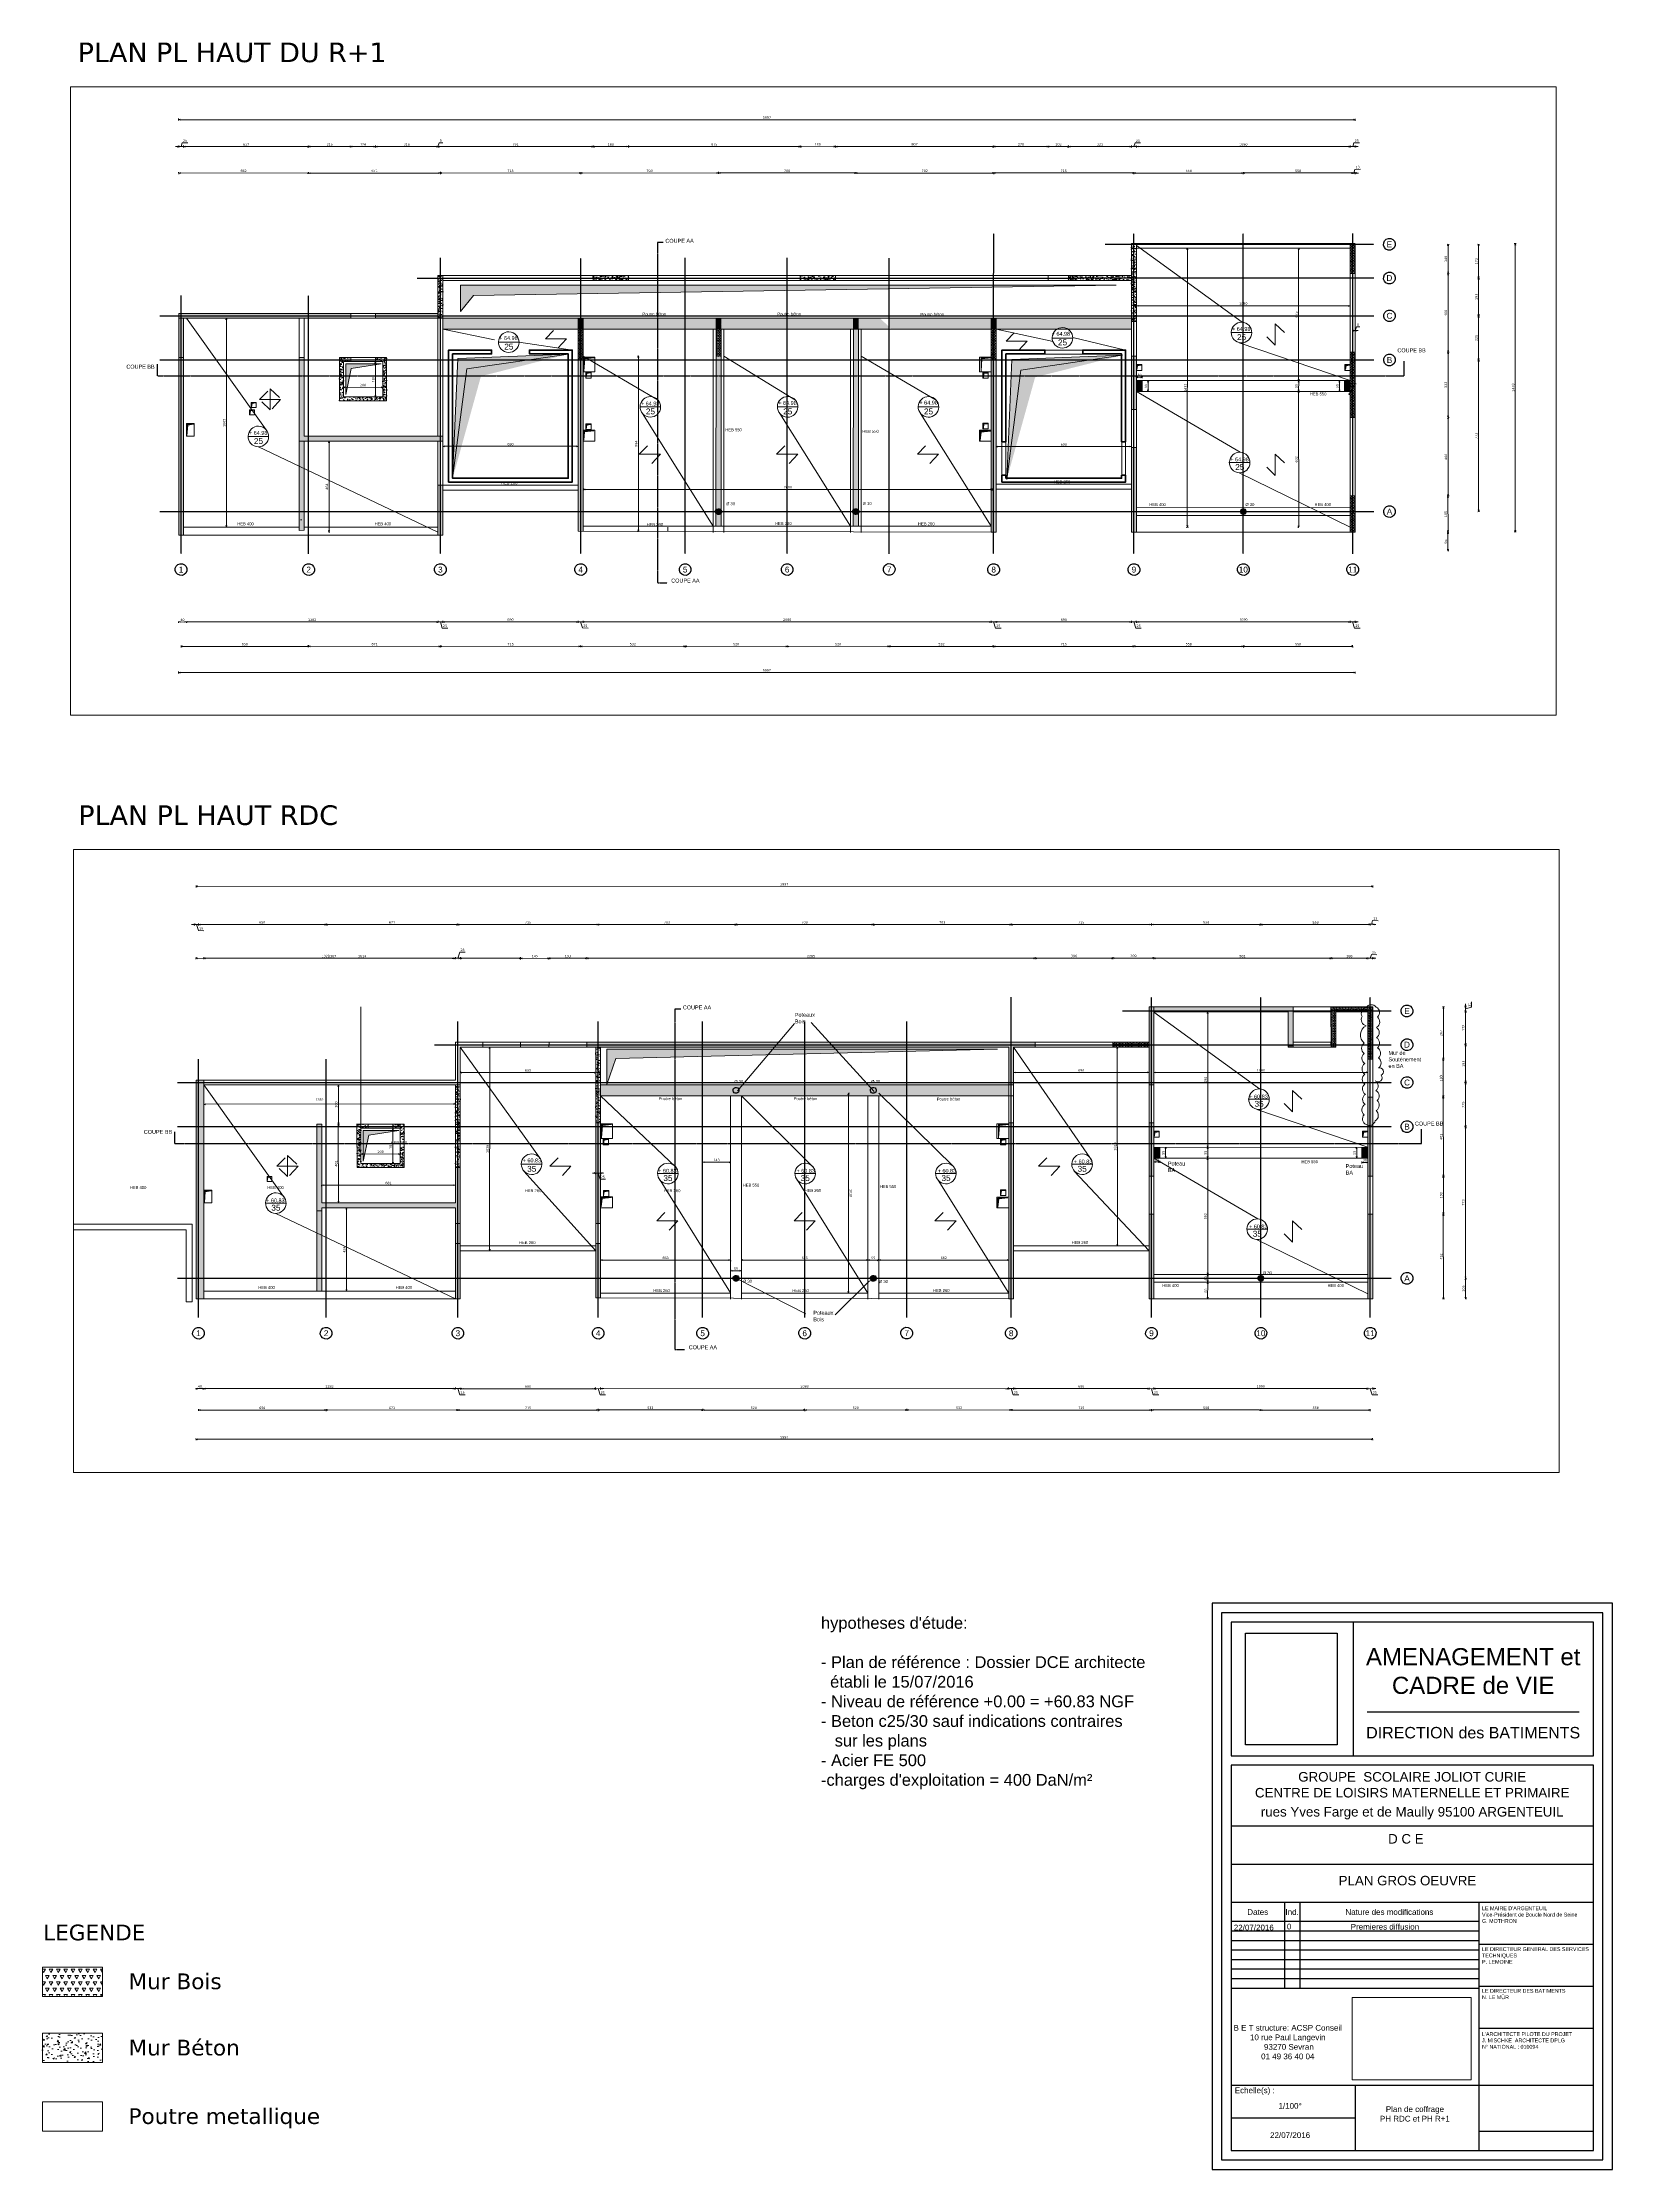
# Paper-space layout 'PALN GO 02' of a CAD drawing. Header units: metres. Extents: x -1392 to 831, y 2 to 1086.
# Drawn here: x 31 to 831, y 2 to 1086 of the extents above; entities outside this region: 1.
# The model-space entities are those that its viewports show. They can reach past a viewport. Long polylines and large blocks are cut down to what shows.
import ezdxf
from ezdxf.enums import TextEntityAlignment as Align

# ---------------------------------------------------------------- set-up
doc = ezdxf.new("R2010")
doc.units = ezdxf.units.M
doc.header["$MEASUREMENT"] = 0
doc.header["$PDMODE"] = 3
doc.header["$PDSIZE"] = 0.1
doc.linetypes.add('01', pattern=[0.15, 0.1, -0.05])
doc.linetypes.add('AXES2', pattern=[1.125, 0.75, -0.125, 0.125, -0.125])
for name, color, linetype, lineweight in [('-Cartouche', 7, 'Continuous', 25), ('01-BETON-0.40', 4, 'Continuous', 40), ('ACSP - Bois', 47, 'Continuous', 18), ('ACSP - Béton', 252, 'Continuous', 18), ('ACSP - Cotes', 7, 'Continuous', 18), ('ACSP - Dalle', 250, 'Continuous', 18), ('ACSP - Trémie', 7, 'Continuous', 18)]:
    doc.layers.add(name, color=color, linetype=linetype, lineweight=lineweight)
doc.layers.add('00-AXE-0.00', color=14, linetype='AXES2')
doc.styles.add('ARIAL', font='arial.ttf')
doc.styles.add('COT', font='verdana.ttf')
doc.styles.get("Standard").update_dxf_attribs({"font": 'arial.ttf'})
doc.dimstyles.new('COT50', dxfattribs={"dimtxt": 0.12, "dimasz": 0.08, "dimexe": 0.05, "dimexo": 0, "dimgap": 0.05, "dimtad": 1, "dimdec": 0, "dimlfac": 100, "dimzin": 0, "dimdsep": 46, "dimtxsty": 'COT', "dimblk": 'OPEN30', "dimcen": 0.04, "dimdle": 0.05, "dimclrd": 256, "dimclre": 256, "dimclrt": 6, "dimadec": 0, "dimazin": 0, "dimtm": 1e-09, "dimtfac": 1, "dimtdec": 0, "dimtmove": 1, "dimatfit": 0, "dimldrblk": 'OPEN30', "dimfxl": 0.05, "dimfxlon": 1, "dimtolj": 1, "dimtzin": 0, "dimlwd": -1, "dimlwe": -1, "dimarcsym": 0})
picture_1 = doc.add_image_def('image3.jpg', size_in_pixel=(850, 1036))
picture_2 = doc.add_image_def('image2.jpg', size_in_pixel=(306, 212))
picture_3 = doc.add_image_def('image1.jpg', size_in_pixel=(850, 1036))
pattern_1 = [(163.12127, (596256.21171, 139612.853904), (-0.054743143, -0.05126586), [0.0375, -0.0375]), (223.12127, (596256.21171, 139612.853904), (0.017025965, -0.073041882), [0.0375, -0.0375]), (103.12127, (596256.18434, 139612.82827), (-0.071769108, 0.021776023), [0.0375, -0.0375])]
pattern_2 = [(153.12127, (596256.2117, 139612.8539), (-0.0406854, 0.28511173), [0.03, -0.33]), (98.12127, (596256.2117, 139612.8539), (-0.28042215, -0.12235443), [0.024, -0.264]), (203.57267, (596256.20832, 139612.87766), (-0.32110742, 0.16275755), [0.02549608, -0.28045684]), (149.30547, (596256.1338, 139612.83574), (-0.03243194, 0.4307809), [0.045, -0.495]), (199.75687, (596256.1311, 139612.87164), (-0.4643463, 0.2756492), [0.0382441, -0.4206852]), (94.30547, (596256.1338, 139612.83574), (-0.4643465, 0.2756488), [0.036, -0.396]), (124.12127, (596256.1442, 139612.87924), (0.10264065, 0.269089), [0.03, -0.33]), (69.12127, (596256.1442, 139612.87924), (-0.30458135, 0.02893776), [0.024, -0.264]), (174.57267, (596256.15275, 139612.90166), (-0.20194046, 0.29802693), [0.02549608, -0.28045684]), (140.62127, (596256.21171, 139612.8539), (-0.13078521, -0.02549152), [0, -0.2608, 0, -0.268, 0, -0.265]), (110.62127, (596256.21171, 139612.8539), (-0.1775338, 0.06666589), [0, -0.1528, 0, -0.2548, 0, -0.101]), (70.62127, (596256.23196, 139612.76703), (-0.039687424, 0.21000221), [0, -0.1, 0, -0.312, 0, -0.414]), (60.62127, (596256.24104, 139612.72808), (-0.09195287, 0.21809403), [0, -0.13, 0, -0.2072, 0, -0.294])]
pattern_3 = [(163.12127, (596197.442514, 139599.15488), (-0.054743143, -0.05126586), [0.0375, -0.0375]), (223.12127, (596197.442514, 139599.15488), (0.017025965, -0.073041882), [0.0375, -0.0375]), (103.12127, (596197.41514, 139599.12925), (-0.071769108, 0.021776023), [0.0375, -0.0375])]

# ---------------------------------------------------------------- blocks, each defined once
blk = doc.blocks.new('_Open30')
at = {"color": 0, "linetype": 'ByBlock', "lineweight": -2}
for p, q in [((-1, 0.3), (0, 0)), ((0, 0), (-1, -0.3)), ((0, 0), (-1, 0))]:
    blk.add_line(p, q, dxfattribs=at)
blk = doc.blocks.new('*D470')
at = {"layer": 'ACSP - Cotes', "transparency": 16777216}
for p, q in [((596151.8, 139683.65), (596151.87, 139683.66)), ((596151.9, 139683.34), (596151.84, 139683.57)), ((596151.89, 139683.26), (596151.96, 139683.27))]:
    blk.add_line(p, q, dxfattribs=at)
at = {"layer": 'Defpoints', "color": 0, "transparency": 16777216}
for p in [(596151.8, 139683.65), (596151.82, 139683.65), (596151.89, 139683.26)]:
    blk.add_point(p, dxfattribs=at)
at = {"layer": 'ACSP - Cotes', "transparency": 16777216, "xscale": 0.08, "yscale": 0.08, "zscale": 0.08}
for p, rotation in [((596151.82, 139683.65), 103.1212703830424), ((596151.91, 139683.26), 283.1212703830424)]:
    blk.add_blockref('_Open30', p, dxfattribs=dict(at, rotation=rotation))
at = {"layer": 'ACSP - Cotes', "color": 6, "transparency": 16777216, "insert": (596151.76, 139683.43), "char_height": 0.12, "attachment_point": 5, "rotation": 103.1213, "style": 'COT'}
blk.add_mtext('\\A1;40', dxfattribs=at)
blk = doc.blocks.new('*D476')
at = {"layer": 'ACSP - Cotes', "transparency": 16777216}
for p, q in [((596148.86, 139696.13), (596148.96, 139696.15)), ((596151.8, 139683.73), (596148.93, 139696.06)), ((596151.8, 139683.65), (596151.87, 139683.66))]:
    blk.add_line(p, q, dxfattribs=at)
at = {"layer": 'Defpoints', "color": 0, "transparency": 16777216}
for p in [(596148.91, 139696.14), (596144.46, 139695.1), (596151.8, 139683.65)]:
    blk.add_point(p, dxfattribs=at)
at = {"layer": 'ACSP - Cotes', "transparency": 16777216, "xscale": 0.08, "yscale": 0.08, "zscale": 0.08}
for p, rotation in [((596148.91, 139696.14), 103.121270232965), ((596151.82, 139683.65), 283.121270232965)]:
    blk.add_blockref('_Open30', p, dxfattribs=dict(at, rotation=rotation))
at = {"layer": 'ACSP - Cotes', "color": 6, "transparency": 16777216, "insert": (596150.26, 139689.87), "char_height": 0.12, "attachment_point": 5, "rotation": 103.1213, "style": 'COT'}
blk.add_mtext('\\A1;1282', dxfattribs=at)
blk = doc.blocks.new('*D477')
at = {"layer": 'ACSP - Cotes', "transparency": 16777216}
for p, q in [((596148.81, 139696.37), (596148.9, 139696.39)), ((596148.84, 139696.46), (596148.82, 139696.54)), ((596148.91, 139696.14), (596148.86, 139696.38)), ((596148.91, 139696.14), (596148.86, 139696.38)), ((596148.86, 139696.13), (596148.96, 139696.15)), ((596148.88, 139696.26), (596149.17, 139696.42)), ((596148.93, 139696.06), (596148.95, 139695.98)), ((596149.17, 139696.42), (596149.1, 139696.7))]:
    blk.add_line(p, q, dxfattribs=at)
at = {"layer": 'Defpoints', "color": 0, "transparency": 16777216}
for p in [(596148.86, 139696.38), (596144.4, 139695.34), (596144.46, 139695.1)]:
    blk.add_point(p, dxfattribs=at)
at = {"layer": 'ACSP - Cotes', "transparency": 16777216, "xscale": 0.08, "yscale": 0.08, "zscale": 0.08}
for p, rotation in [((596148.86, 139696.38), 283.121270232965), ((596148.91, 139696.14), 103.121270232965)]:
    blk.add_blockref('_Open30', p, dxfattribs=dict(at, rotation=rotation))
at = {"layer": 'ACSP - Cotes', "color": 6, "transparency": 16777216, "insert": (596149.03, 139696.53), "char_height": 0.12, "attachment_point": 5, "rotation": 103.1213, "style": 'COT'}
blk.add_mtext('\\A1;25', dxfattribs=at)
blk = doc.blocks.new('*D478')
at = {"layer": 'ACSP - Cotes', "transparency": 16777216}
for p, q in [((596147.24, 139703.09), (596147.34, 139703.11)), ((596148.84, 139696.46), (596147.31, 139703.02)), ((596148.81, 139696.37), (596148.9, 139696.39))]:
    blk.add_line(p, q, dxfattribs=at)
at = {"layer": 'Defpoints', "color": 0, "transparency": 16777216}
for p in [(596147.29, 139703.1), (596142.79, 139702.05), (596144.4, 139695.34)]:
    blk.add_point(p, dxfattribs=at)
at = {"layer": 'ACSP - Cotes', "transparency": 16777216, "xscale": 0.08, "yscale": 0.08, "zscale": 0.08}
for p, rotation in [((596147.29, 139703.1), 103.121270232965), ((596148.86, 139696.38), 283.121270232965)]:
    blk.add_blockref('_Open30', p, dxfattribs=dict(at, rotation=rotation))
at = {"layer": 'ACSP - Cotes', "color": 6, "transparency": 16777216, "insert": (596147.96, 139699.71), "char_height": 0.12, "attachment_point": 5, "rotation": 103.1213, "style": 'COT'}
blk.add_mtext('\\A1;690', dxfattribs=at)
blk = doc.blocks.new('*D479')
at = {"layer": 'ACSP - Cotes', "transparency": 16777216}
for p, q in [((596147.18, 139703.33), (596147.28, 139703.35)), ((596147.21, 139703.42), (596147.2, 139703.5)), ((596147.29, 139703.1), (596147.23, 139703.34)), ((596147.29, 139703.1), (596147.23, 139703.34)), ((596147.26, 139703.22), (596147.54, 139703.38)), ((596147.54, 139703.38), (596147.48, 139703.66)), ((596147.24, 139703.09), (596147.34, 139703.11)), ((596147.31, 139703.02), (596147.33, 139702.94))]:
    blk.add_line(p, q, dxfattribs=at)
at = {"layer": 'Defpoints', "color": 0, "transparency": 16777216}
for p in [(596147.23, 139703.34), (596142.73, 139702.29), (596142.79, 139702.05)]:
    blk.add_point(p, dxfattribs=at)
at = {"layer": 'ACSP - Cotes', "transparency": 16777216, "xscale": 0.08, "yscale": 0.08, "zscale": 0.08}
for p, rotation in [((596147.23, 139703.34), 283.121270232965), ((596147.29, 139703.1), 103.121270232965)]:
    blk.add_blockref('_Open30', p, dxfattribs=dict(at, rotation=rotation))
at = {"layer": 'ACSP - Cotes', "color": 6, "transparency": 16777216, "insert": (596147.4, 139703.5), "char_height": 0.12, "attachment_point": 5, "rotation": 103.1213, "style": 'COT'}
blk.add_mtext('\\A1;25', dxfattribs=at)
blk = doc.blocks.new('*D480')
at = {"layer": 'ACSP - Cotes', "transparency": 16777216}
for p, q in [((596142.46, 139723.59), (596142.56, 139723.61)), ((596147.21, 139703.42), (596142.53, 139723.52)), ((596147.18, 139703.33), (596147.28, 139703.35))]:
    blk.add_line(p, q, dxfattribs=at)
at = {"layer": 'Defpoints', "color": 0, "transparency": 16777216}
for p in [(596142.51, 139723.6), (596138.06, 139722.56), (596142.73, 139702.29)]:
    blk.add_point(p, dxfattribs=at)
at = {"layer": 'ACSP - Cotes', "transparency": 16777216, "xscale": 0.08, "yscale": 0.08, "zscale": 0.08}
for p, rotation in [((596142.51, 139723.6), 103.121270232965), ((596147.23, 139703.34), 283.121270232965)]:
    blk.add_blockref('_Open30', p, dxfattribs=dict(at, rotation=rotation))
at = {"layer": 'ACSP - Cotes', "color": 6, "transparency": 16777216, "insert": (596144.76, 139713.45), "char_height": 0.12, "attachment_point": 5, "rotation": 103.1213, "style": 'COT'}
blk.add_mtext('\\A1;2080', dxfattribs=at)
blk = doc.blocks.new('*D481')
at = {"layer": 'ACSP - Cotes', "transparency": 16777216}
for p, q in [((596142.44, 139723.92), (596142.42, 139724)), ((596142.77, 139723.88), (596142.7, 139724.16)), ((596142.41, 139723.83), (596142.5, 139723.85)), ((596142.51, 139723.6), (596142.45, 139723.84)), ((596142.51, 139723.6), (596142.45, 139723.84)), ((596142.46, 139723.59), (596142.56, 139723.61)), ((596142.48, 139723.72), (596142.77, 139723.88)), ((596142.53, 139723.52), (596142.55, 139723.44))]:
    blk.add_line(p, q, dxfattribs=at)
at = {"layer": 'Defpoints', "color": 0, "transparency": 16777216}
for p in [(596142.45, 139723.84), (596138, 139722.8), (596138.06, 139722.56)]:
    blk.add_point(p, dxfattribs=at)
at = {"layer": 'ACSP - Cotes', "transparency": 16777216, "xscale": 0.08, "yscale": 0.08, "zscale": 0.08}
for p, rotation in [((596142.45, 139723.84), 283.121270232965), ((596142.51, 139723.6), 103.121270232965)]:
    blk.add_blockref('_Open30', p, dxfattribs=dict(at, rotation=rotation))
at = {"layer": 'ACSP - Cotes', "color": 6, "transparency": 16777216, "insert": (596142.62, 139724), "char_height": 0.12, "attachment_point": 5, "rotation": 103.1213, "style": 'COT'}
blk.add_mtext('\\A1;25', dxfattribs=at)
blk = doc.blocks.new('*D482')
at = {"layer": 'ACSP - Cotes', "transparency": 16777216}
for p, q in [((596140.84, 139730.55), (596140.94, 139730.57)), ((596142.44, 139723.92), (596140.91, 139730.48)), ((596142.41, 139723.83), (596142.5, 139723.85))]:
    blk.add_line(p, q, dxfattribs=at)
at = {"layer": 'Defpoints', "color": 0, "transparency": 16777216}
for p in [(596140.89, 139730.56), (596136.43, 139729.52), (596138, 139722.8)]:
    blk.add_point(p, dxfattribs=at)
at = {"layer": 'ACSP - Cotes', "transparency": 16777216, "xscale": 0.08, "yscale": 0.08, "zscale": 0.08}
for p, rotation in [((596140.89, 139730.56), 103.121270232965), ((596142.45, 139723.84), 283.121270232965)]:
    blk.add_blockref('_Open30', p, dxfattribs=dict(at, rotation=rotation))
at = {"layer": 'ACSP - Cotes', "color": 6, "transparency": 16777216, "insert": (596141.56, 139727.18), "char_height": 0.12, "attachment_point": 5, "rotation": 103.1213, "style": 'COT'}
blk.add_mtext('\\A1;690', dxfattribs=at)
blk = doc.blocks.new('*D483')
at = {"layer": 'ACSP - Cotes', "transparency": 16777216}
for p, q in [((596140.78, 139730.79), (596140.88, 139730.82)), ((596140.81, 139730.88), (596140.8, 139730.96)), ((596140.89, 139730.56), (596140.83, 139730.81)), ((596140.89, 139730.56), (596140.83, 139730.81)), ((596140.84, 139730.55), (596140.94, 139730.57)), ((596140.86, 139730.68), (596141.14, 139730.85)), ((596140.91, 139730.48), (596140.92, 139730.41)), ((596141.14, 139730.85), (596141.08, 139731.12))]:
    blk.add_line(p, q, dxfattribs=at)
at = {"layer": 'Defpoints', "color": 0, "transparency": 16777216}
for p in [(596140.83, 139730.81), (596136.38, 139729.77), (596136.43, 139729.52)]:
    blk.add_point(p, dxfattribs=at)
at = {"layer": 'ACSP - Cotes', "transparency": 16777216, "xscale": 0.08, "yscale": 0.08, "zscale": 0.08}
for p, rotation in [((596140.83, 139730.81), 283.121270232965), ((596140.89, 139730.56), 103.121270232965)]:
    blk.add_blockref('_Open30', p, dxfattribs=dict(at, rotation=rotation))
at = {"layer": 'ACSP - Cotes', "color": 6, "transparency": 16777216, "insert": (596141, 139730.96), "char_height": 0.12, "attachment_point": 5, "rotation": 103.1213, "style": 'COT'}
blk.add_mtext('\\A1;25', dxfattribs=at)
blk = doc.blocks.new('*D484')
at = {"layer": 'ACSP - Cotes', "transparency": 16777216}
for p, q in [((596138.31, 139741.41), (596138.41, 139741.43)), ((596140.81, 139730.88), (596138.38, 139741.34)), ((596140.78, 139730.79), (596140.88, 139730.82))]:
    blk.add_line(p, q, dxfattribs=at)
at = {"layer": 'Defpoints', "color": 0, "transparency": 16777216}
for p in [(596138.36, 139741.42), (596133.9, 139740.38), (596136.38, 139729.77)]:
    blk.add_point(p, dxfattribs=at)
at = {"layer": 'ACSP - Cotes', "transparency": 16777216, "xscale": 0.08, "yscale": 0.08, "zscale": 0.08}
for p, rotation in [((596138.36, 139741.42), 103.121270232965), ((596140.83, 139730.81), 283.121270232965)]:
    blk.add_blockref('_Open30', p, dxfattribs=dict(at, rotation=rotation))
at = {"layer": 'ACSP - Cotes', "color": 6, "transparency": 16777216, "insert": (596139.48, 139736.09), "char_height": 0.12, "attachment_point": 5, "rotation": 103.1213, "style": 'COT'}
blk.add_mtext('\\A1;1090', dxfattribs=at)
blk = doc.blocks.new('*D485')
at = {"layer": 'ACSP - Cotes', "transparency": 16777216}
for p, q in [((596138.25, 139741.65), (596138.35, 139741.68)), ((596138.28, 139741.74), (596138.26, 139741.82)), ((596138.36, 139741.42), (596138.3, 139741.66)), ((596138.36, 139741.42), (596138.3, 139741.66)), ((596138.31, 139741.41), (596138.41, 139741.43)), ((596138.33, 139741.54), (596138.61, 139741.71)), ((596138.38, 139741.34), (596138.39, 139741.27)), ((596138.61, 139741.71), (596138.55, 139741.98))]:
    blk.add_line(p, q, dxfattribs=at)
at = {"layer": 'Defpoints', "color": 0, "transparency": 16777216}
for p in [(596138.3, 139741.66), (596133.85, 139740.63), (596133.9, 139740.38)]:
    blk.add_point(p, dxfattribs=at)
at = {"layer": 'ACSP - Cotes', "transparency": 16777216, "xscale": 0.08, "yscale": 0.08, "zscale": 0.08}
for p, rotation in [((596138.3, 139741.66), 283.121270232965), ((596138.36, 139741.42), 103.121270232965)]:
    blk.add_blockref('_Open30', p, dxfattribs=dict(at, rotation=rotation))
at = {"layer": 'ACSP - Cotes', "color": 6, "transparency": 16777216, "insert": (596138.47, 139741.82), "char_height": 0.12, "attachment_point": 5, "rotation": 103.1213, "style": 'COT'}
blk.add_mtext('\\A1;25', dxfattribs=at)
blk = doc.blocks.new('*D471')
at = {"layer": 'ACSP - Cotes', "transparency": 16777216}
for p, q in [((596132.77, 139745.23), (596132.76, 139745.28)), ((596133.62, 139745.43), (596132.85, 139745.25)), ((596133.7, 139745.45), (596133.69, 139745.5))]:
    blk.add_line(p, q, dxfattribs=at)
at = {"layer": 'Defpoints', "color": 0, "transparency": 16777216}
for p in [(596132.77, 139745.23), (596132.77, 139745.23), (596133.7, 139745.45)]:
    blk.add_point(p, dxfattribs=at)
at = {"layer": 'ACSP - Cotes', "transparency": 16777216, "xscale": 0.08, "yscale": 0.08, "zscale": 0.08}
for p, rotation in [((596132.77, 139745.23), 193.1212703830424), ((596133.7, 139745.45), 13.12127038304243)]:
    blk.add_blockref('_Open30', p, dxfattribs=dict(at, rotation=rotation))
at = {"layer": 'ACSP - Cotes', "color": 6, "transparency": 16777216, "insert": (596133.26, 139745.23), "char_height": 0.12, "attachment_point": 5, "rotation": 193.1213, "style": 'COT'}
blk.add_mtext('\\A1;95', dxfattribs=at)
blk = doc.blocks.new('*D486')
at = {"layer": 'ACSP - Cotes', "transparency": 16777216}
for p, q in [((596130.98, 139744.77), (596130.96, 139744.86)), ((596132.69, 139745.22), (596131.05, 139744.83)), ((596132.77, 139745.23), (596132.78, 139745.19))]:
    blk.add_line(p, q, dxfattribs=at)
at = {"layer": 'Defpoints', "color": 0, "transparency": 16777216}
for p in [(596130.97, 139744.81), (596132.77, 139745.23), (596132.04, 139740.21)]:
    blk.add_point(p, dxfattribs=at)
at = {"layer": 'ACSP - Cotes', "transparency": 16777216, "xscale": 0.08, "yscale": 0.08, "zscale": 0.08}
for p, rotation in [((596130.97, 139744.81), 193.1212703830424), ((596132.77, 139745.23), 13.12127038304243)]:
    blk.add_blockref('_Open30', p, dxfattribs=dict(at, rotation=rotation))
at = {"layer": 'ACSP - Cotes', "color": 6, "transparency": 16777216, "insert": (596131.9, 139744.91), "char_height": 0.12, "attachment_point": 5, "rotation": 193.1213, "style": 'COT'}
blk.add_mtext('\\A1;185', dxfattribs=at)
blk = doc.blocks.new('*D472')
at = {"layer": 'ACSP - Cotes', "transparency": 16777216}
for p, q in [((596113.32, 139735.84), (596113.42, 139735.86)), ((596126.97, 139677.53), (596113.39, 139735.78)), ((596126.93, 139677.44), (596127.03, 139677.46))]:
    blk.add_line(p, q, dxfattribs=at)
at = {"layer": 'Defpoints', "color": 0, "transparency": 16777216}
for p in [(596113.37, 139735.85), (596113.22, 139735.82), (596126.84, 139677.42)]:
    blk.add_point(p, dxfattribs=at)
at = {"layer": 'ACSP - Cotes', "transparency": 16777216, "xscale": 0.08, "yscale": 0.08, "zscale": 0.08}
for p, rotation in [((596113.37, 139735.85), 103.1212703830424), ((596126.98, 139677.45), 283.1212703830424)]:
    blk.add_blockref('_Open30', p, dxfattribs=dict(at, rotation=rotation))
at = {"layer": 'ACSP - Cotes', "color": 6, "transparency": 16777216, "insert": (596120.07, 139706.63), "char_height": 0.12, "attachment_point": 5, "rotation": 103.1213, "style": 'COT'}
blk.add_mtext('\\A1;5997', dxfattribs=at)
blk = doc.blocks.new('*D473')
at = {"layer": 'ACSP - Cotes', "transparency": 16777216}
for p, q in [((596140.77, 139742.24), (596140.86, 139742.26)), ((596154.41, 139683.93), (596140.83, 139742.17)), ((596154.38, 139683.84), (596154.48, 139683.86))]:
    blk.add_line(p, q, dxfattribs=at)
at = {"layer": 'Defpoints', "color": 0, "transparency": 16777216}
for p in [(596140.36, 139742.14), (596140.81, 139742.25), (596153.97, 139683.74)]:
    blk.add_point(p, dxfattribs=at)
at = {"layer": 'ACSP - Cotes', "transparency": 16777216, "xscale": 0.08, "yscale": 0.08, "zscale": 0.08}
for p, rotation in [((596140.81, 139742.25), 103.1212703830424), ((596154.43, 139683.85), 283.1212703830424)]:
    blk.add_blockref('_Open30', p, dxfattribs=dict(at, rotation=rotation))
at = {"layer": 'ACSP - Cotes', "color": 6, "transparency": 16777216, "insert": (596147.51, 139713.02), "char_height": 0.12, "attachment_point": 5, "rotation": 103.1213, "style": 'COT'}
blk.add_mtext('\\A1;5997', dxfattribs=at)
blk = doc.blocks.new('*D487')
at = {"layer": 'ACSP - Cotes', "transparency": 16777216}
for p, q in [((596136.37, 139682.14), (596146.58, 139684.52)), ((596146.65, 139684.59), (596146.67, 139684.49)), ((596136.28, 139682.17), (596136.3, 139682.08))]:
    blk.add_line(p, q, dxfattribs=at)
at = {"layer": 'Defpoints', "color": 0, "transparency": 16777216}
for p in [(596146.58, 139684.88), (596146.66, 139684.54), (596136.21, 139682.46)]:
    blk.add_point(p, dxfattribs=at)
at = {"layer": 'ACSP - Cotes', "transparency": 16777216, "xscale": 0.08, "yscale": 0.08, "zscale": 0.08}
for p, rotation in [((596146.66, 139684.54), 13.12127038304243), ((596136.29, 139682.12), 193.1212703830424)]:
    blk.add_blockref('_Open30', p, dxfattribs=dict(at, rotation=rotation))
at = {"layer": 'ACSP - Cotes', "color": 6, "transparency": 16777216, "insert": (596141.5, 139683.22), "char_height": 0.12, "attachment_point": 5, "rotation": 193.1213, "style": 'COT'}
blk.add_mtext('\\A1;1065', dxfattribs=at)
blk = doc.blocks.new('*D488')
at = {"layer": 'ACSP - Cotes', "transparency": 16777216}
for p, q in [((596141.27, 139688.66), (596145.64, 139689.68)), ((596145.72, 139689.69), (596145.71, 139689.74)), ((596141.2, 139688.64), (596141.19, 139688.69))]:
    blk.add_line(p, q, dxfattribs=at)
at = {"layer": 'Defpoints', "color": 0, "transparency": 16777216}
for p in [(596145.72, 139689.69), (596145.72, 139689.69), (596141.2, 139688.64)]:
    blk.add_point(p, dxfattribs=at)
at = {"layer": 'ACSP - Cotes', "transparency": 16777216, "xscale": 0.08, "yscale": 0.08, "zscale": 0.08}
for p, rotation in [((596145.72, 139689.69), 13.12127038304243), ((596141.2, 139688.64), 193.1212703830424)]:
    blk.add_blockref('_Open30', p, dxfattribs=dict(at, rotation=rotation))
at = {"layer": 'ACSP - Cotes', "color": 6, "transparency": 16777216, "insert": (596143.48, 139689.06), "char_height": 0.12, "attachment_point": 5, "rotation": 193.1213, "style": 'COT'}
blk.add_mtext('\\A1;464', dxfattribs=at)
blk = doc.blocks.new('*D489')
at = {"layer": 'ACSP - Cotes', "transparency": 16777216}
for p, q in [((596137.86, 139690.67), (596137.96, 139690.69)), ((596138.34, 139688.81), (596137.93, 139690.6)), ((596138.31, 139688.72), (596138.41, 139688.75))]:
    blk.add_line(p, q, dxfattribs=at)
at = {"layer": 'Defpoints', "color": 0, "transparency": 16777216}
for p in [(596137.8, 139690.66), (596137.91, 139690.68), (596138.26, 139688.71)]:
    blk.add_point(p, dxfattribs=at)
at = {"layer": 'ACSP - Cotes', "transparency": 16777216, "xscale": 0.08, "yscale": 0.08, "zscale": 0.08}
for p, rotation in [((596137.91, 139690.68), 103.1212703830424), ((596138.36, 139688.73), 283.1212703830424)]:
    blk.add_blockref('_Open30', p, dxfattribs=dict(at, rotation=rotation))
at = {"layer": 'ACSP - Cotes', "color": 6, "transparency": 16777216, "insert": (596138.02, 139689.68), "char_height": 0.12, "attachment_point": 5, "rotation": 103.1213, "style": 'COT'}
blk.add_mtext('\\A1;200', dxfattribs=at)
blk = doc.blocks.new('*D490')
at = {"layer": 'ACSP - Cotes', "transparency": 16777216}
for p, q in [((596136.78, 139690.04), (596138.39, 139690.41)), ((596138.47, 139690.43), (596138.48, 139690.38)), ((596136.71, 139690.02), (596136.72, 139689.97))]:
    blk.add_line(p, q, dxfattribs=at)
at = {"layer": 'Defpoints', "color": 0, "transparency": 16777216}
for p in [(596138.47, 139690.43), (596138.47, 139690.43), (596136.71, 139690.02)]:
    blk.add_point(p, dxfattribs=at)
at = {"layer": 'ACSP - Cotes', "transparency": 16777216, "xscale": 0.08, "yscale": 0.08, "zscale": 0.08}
for p, rotation in [((596138.47, 139690.43), 13.12127038304243), ((596136.71, 139690.02), 193.1212703830424)]:
    blk.add_blockref('_Open30', p, dxfattribs=dict(at, rotation=rotation))
at = {"layer": 'ACSP - Cotes', "color": 6, "transparency": 16777216, "insert": (596137.61, 139690.12), "char_height": 0.12, "attachment_point": 5, "rotation": 193.1213, "style": 'COT'}
blk.add_mtext('\\A1;181', dxfattribs=at)
blk = doc.blocks.new('*D474')
at = {"layer": 'ACSP - Cotes', "transparency": 16777216}
for p, q in [((596135.97, 139722.12), (596135.88, 139722.1)), ((596140.63, 139701.93), (596135.94, 139722.03)), ((596140.69, 139701.86), (596140.6, 139701.84))]:
    blk.add_line(p, q, dxfattribs=at)
at = {"layer": 'Defpoints', "color": 0, "transparency": 16777216}
for p in [(596135.92, 139722.11), (596135.97, 139722.12), (596140.69, 139701.86)]:
    blk.add_point(p, dxfattribs=at)
at = {"layer": 'ACSP - Cotes', "transparency": 16777216, "xscale": 0.08, "yscale": 0.08, "zscale": 0.08}
for p, rotation in [((596135.92, 139722.11), 103.1212703830424), ((596140.65, 139701.85), 283.1212703830424)]:
    blk.add_blockref('_Open30', p, dxfattribs=dict(at, rotation=rotation))
at = {"layer": 'ACSP - Cotes', "color": 6, "transparency": 16777216, "insert": (596138.18, 139711.95), "char_height": 0.12, "attachment_point": 5, "rotation": 103.1213, "style": 'COT'}
blk.add_mtext('\\A1;2080', dxfattribs=at)
blk = doc.blocks.new('*D475')
at = {"layer": 'ACSP - Cotes', "transparency": 16777216}
for p, q in [((596133.47, 139703.03), (596142.02, 139705.02)), ((596142.1, 139705.04), (596142.11, 139704.99)), ((596133.39, 139703.01), (596133.41, 139702.96))]:
    blk.add_line(p, q, dxfattribs=at)
at = {"layer": 'Defpoints', "color": 0, "transparency": 16777216}
for p in [(596142.1, 139705.04), (596142.1, 139705.04), (596133.39, 139703.01)]:
    blk.add_point(p, dxfattribs=at)
at = {"layer": 'ACSP - Cotes', "transparency": 16777216, "xscale": 0.08, "yscale": 0.08, "zscale": 0.08}
for p, rotation in [((596142.1, 139705.04), 13.11822113082757), ((596133.39, 139703.01), 193.1182211308275)]:
    blk.add_blockref('_Open30', p, dxfattribs=dict(at, rotation=rotation))
at = {"layer": 'ACSP - Cotes', "color": 6, "transparency": 16777216, "insert": (596137.77, 139703.92), "char_height": 0.12, "attachment_point": 5, "rotation": 193.1182, "style": 'COT'}
blk.add_mtext('\\A1;894', dxfattribs=at)
blk = doc.blocks.new('*D491')
at = {"layer": 'ACSP - Cotes', "transparency": 16777216}
for p, q in [((596122.67, 139737.76), (596122.62, 139737.75)), ((596125.12, 139727.23), (596122.68, 139737.69)), ((596125.14, 139727.15), (596125.19, 139727.16))]:
    blk.add_line(p, q, dxfattribs=at)
at = {"layer": 'Defpoints', "color": 0, "transparency": 16777216}
for p in [(596122.67, 139737.76), (596122.67, 139737.76), (596125.14, 139727.15)]:
    blk.add_point(p, dxfattribs=at)
at = {"layer": 'ACSP - Cotes', "transparency": 16777216, "xscale": 0.08, "yscale": 0.08, "zscale": 0.08}
for p, rotation in [((596122.67, 139737.76), 103.1212703830424), ((596125.14, 139727.15), 283.1212703830424)]:
    blk.add_blockref('_Open30', p, dxfattribs=dict(at, rotation=rotation))
at = {"layer": 'ACSP - Cotes', "color": 6, "transparency": 16777216, "insert": (596123.79, 139732.43), "char_height": 0.12, "attachment_point": 5, "rotation": 103.1213, "style": 'COT'}
blk.add_mtext('\\A1;1090', dxfattribs=at)
blk = doc.blocks.new('*D492')
at = {"layer": 'ACSP - Cotes', "transparency": 16777216}
for p, q in [((596121.77, 139729.03), (596135.47, 139732.22)), ((596135.56, 139732.19), (596135.53, 139732.29)), ((596121.71, 139728.96), (596121.68, 139729.06))]:
    blk.add_line(p, q, dxfattribs=at)
at = {"layer": 'Defpoints', "color": 0, "transparency": 16777216}
for p in [(596135.54, 139732.24), (596135.59, 139732.02), (596121.75, 139728.79)]:
    blk.add_point(p, dxfattribs=at)
at = {"layer": 'ACSP - Cotes', "transparency": 16777216, "xscale": 0.08, "yscale": 0.08, "zscale": 0.08}
for p, rotation in [((596135.54, 139732.24), 13.12127038304243), ((596121.69, 139729.01), 193.1212703830424)]:
    blk.add_blockref('_Open30', p, dxfattribs=dict(at, rotation=rotation))
at = {"layer": 'ACSP - Cotes', "color": 6, "transparency": 16777216, "insert": (596128.64, 139730.52), "char_height": 0.12, "attachment_point": 5, "rotation": 193.1213, "style": 'COT'}
blk.add_mtext('\\A1;1422', dxfattribs=at)
blk = doc.blocks.new('*D494')
at = {"layer": 'ACSP - Béton', "transparency": 16777216}
for p, q in [((596123.64, 139738.31), (596123.6, 139738.48)), ((596123.84, 139738.29), (596123.64, 139738.31)), ((596123.89, 139738.3), (596123.79, 139738.28)), ((596123.89, 139738.3), (596123.79, 139738.28)), ((596123.82, 139738.37), (596123.8, 139738.45)), ((596123.84, 139738.29), (596123.84, 139738.29)), ((596123.84, 139738.29), (596123.84, 139738.29)), ((596123.86, 139738.22), (596123.87, 139738.14))]:
    blk.add_line(p, q, dxfattribs=at)
at = {"layer": 'Defpoints', "color": 0, "transparency": 16777216}
for p in [(596132.04, 139740.21), (596128.15, 139739.3), (596123.84, 139738.29)]:
    blk.add_point(p, dxfattribs=at)
at = {"layer": 'ACSP - Béton', "transparency": 16777216, "xscale": 0.08, "yscale": 0.08, "zscale": 0.08}
for rotation in [283.1212949857868, 103.1212949857868]:
    blk.add_blockref('_Open30', (596123.84, 139738.29), dxfattribs=dict(at, rotation=rotation))
at = {"layer": 'ACSP - Béton', "color": 6, "transparency": 16777216, "insert": (596123.51, 139738.37), "char_height": 0.12, "attachment_point": 5, "rotation": 103.1213, "style": 'COT'}
blk.add_mtext('\\A1;0', dxfattribs=at)
blk = doc.blocks.new('*D495')
at = {"layer": 'ACSP - Bois', "transparency": 16777216}
for p, q in [((596123.64, 139738.31), (596123.6, 139738.48)), ((596123.84, 139738.29), (596123.64, 139738.31)), ((596123.89, 139738.3), (596123.79, 139738.28)), ((596123.89, 139738.3), (596123.79, 139738.28)), ((596123.82, 139738.37), (596123.8, 139738.45)), ((596123.84, 139738.29), (596123.84, 139738.29)), ((596123.84, 139738.29), (596123.84, 139738.29)), ((596123.86, 139738.22), (596123.87, 139738.14))]:
    blk.add_line(p, q, dxfattribs=at)
at = {"layer": 'Defpoints', "color": 0, "transparency": 16777216}
for p in [(596132.04, 139740.21), (596128.15, 139739.3), (596123.84, 139738.29)]:
    blk.add_point(p, dxfattribs=at)
at = {"layer": 'ACSP - Bois', "transparency": 16777216, "xscale": 0.08, "yscale": 0.08, "zscale": 0.08}
for rotation in [283.1212949857868, 103.1212949857868]:
    blk.add_blockref('_Open30', (596123.84, 139738.29), dxfattribs=dict(at, rotation=rotation))
at = {"layer": 'ACSP - Bois', "color": 6, "transparency": 16777216, "insert": (596123.51, 139738.37), "char_height": 0.12, "attachment_point": 5, "rotation": 103.1213, "style": 'COT'}
blk.add_mtext('\\A1;0', dxfattribs=at)
blk = doc.blocks.new('*D496')
at = {"layer": 'ACSP - Cotes', "transparency": 16777216}
for p, q in [((596130.89, 139744.8), (596127.15, 139743.93)), ((596130.97, 139744.81), (596130.96, 139744.87)), ((596127.07, 139743.91), (596127.06, 139743.96))]:
    blk.add_line(p, q, dxfattribs=at)
at = {"layer": 'Defpoints', "color": 0, "transparency": 16777216}
for p in [(596130.97, 139744.81), (596127.07, 139743.91), (596127.07, 139743.91)]:
    blk.add_point(p, dxfattribs=at)
at = {"layer": 'ACSP - Cotes', "transparency": 16777216, "xscale": 0.08, "yscale": 0.08, "zscale": 0.08}
for p, rotation in [((596130.97, 139744.82), 13.12127037986355), ((596127.07, 139743.91), 193.1212703798636)]:
    blk.add_blockref('_Open30', p, dxfattribs=dict(at, rotation=rotation))
at = {"layer": 'ACSP - Cotes', "color": 6, "transparency": 16777216, "insert": (596129.05, 139744.26), "char_height": 0.12, "attachment_point": 5, "rotation": 193.1213, "style": 'COT'}
blk.add_mtext('\\A1;400', dxfattribs=at)
blk = doc.blocks.new('*D497')
at = {"layer": 'ACSP - Cotes', "transparency": 16777216}
for p, q in [((596127, 139743.89), (596123.91, 139743.17)), ((596127.07, 139743.91), (596127.06, 139743.96)), ((596123.84, 139743.11), (596123.82, 139743.2))]:
    blk.add_line(p, q, dxfattribs=at)
at = {"layer": 'Defpoints', "color": 0, "transparency": 16777216}
for p in [(596127.07, 139743.91), (596123.83, 139743.16), (596124.91, 139738.54)]:
    blk.add_point(p, dxfattribs=at)
at = {"layer": 'ACSP - Cotes', "transparency": 16777216, "xscale": 0.08, "yscale": 0.08, "zscale": 0.08}
for p, rotation in [((596127.07, 139743.91), 13.12127037986355), ((596123.83, 139743.16), 193.1212703798636)]:
    blk.add_blockref('_Open30', p, dxfattribs=dict(at, rotation=rotation))
at = {"layer": 'ACSP - Cotes', "color": 6, "transparency": 16777216, "insert": (596125.48, 139743.42), "char_height": 0.12, "attachment_point": 5, "rotation": 193.1213, "style": 'COT'}
blk.add_mtext('\\A1;333', dxfattribs=at)
blk = doc.blocks.new('*D498')
at = {"layer": 'ACSP - Cotes', "transparency": 16777216}
for p, q in [((596123.75, 139743.14), (596120.01, 139742.27)), ((596123.84, 139743.11), (596123.82, 139743.2)), ((596119.95, 139742.2), (596119.92, 139742.3))]:
    blk.add_line(p, q, dxfattribs=at)
at = {"layer": 'Defpoints', "color": 0, "transparency": 16777216}
for p in [(596119.93, 139742.25), (596124.91, 139738.54), (596121.01, 139737.63)]:
    blk.add_point(p, dxfattribs=at)
at = {"layer": 'ACSP - Cotes', "transparency": 16777216, "xscale": 0.08, "yscale": 0.08, "zscale": 0.08}
for p, rotation in [((596123.83, 139743.16), 13.12127037986355), ((596119.93, 139742.25), 193.1212703798636)]:
    blk.add_blockref('_Open30', p, dxfattribs=dict(at, rotation=rotation))
at = {"layer": 'ACSP - Cotes', "color": 6, "transparency": 16777216, "insert": (596121.91, 139742.59), "char_height": 0.12, "attachment_point": 5, "rotation": 193.1213, "style": 'COT'}
blk.add_mtext('\\A1;400', dxfattribs=at)
blk = doc.blocks.new('*D499')
at = {"layer": 'ACSP - Cotes', "transparency": 16777216}
for p, q in [((596118.49, 139741.86), (596118.47, 139741.96)), ((596119.86, 139742.23), (596118.56, 139741.93)), ((596119.95, 139742.2), (596119.92, 139742.3))]:
    blk.add_line(p, q, dxfattribs=at)
at = {"layer": 'Defpoints', "color": 0, "transparency": 16777216}
for p in [(596118.48, 139741.91), (596119.56, 139737.3), (596121.01, 139737.63)]:
    blk.add_point(p, dxfattribs=at)
at = {"layer": 'ACSP - Cotes', "transparency": 16777216, "xscale": 0.08, "yscale": 0.08, "zscale": 0.08}
for p, rotation in [((596118.48, 139741.91), 193.1212703798636), ((596119.93, 139742.25), 13.12127037986355)]:
    blk.add_blockref('_Open30', p, dxfattribs=dict(at, rotation=rotation))
at = {"layer": 'ACSP - Cotes', "color": 6, "transparency": 16777216, "insert": (596119.23, 139741.97), "char_height": 0.12, "attachment_point": 5, "rotation": 193.1213, "style": 'COT'}
blk.add_mtext('\\A1;149', dxfattribs=at)
blk = doc.blocks.new('*D500')
at = {"layer": 'ACSP - Cotes', "transparency": 16777216}
for p, q in [((596128.09, 139677.9), (596128.03, 139678.18)), ((596128.29, 139677.89), (596128.09, 139677.9)), ((596128.31, 139678.02), (596128.21, 139678)), ((596128.24, 139678.09), (596128.22, 139678.17)), ((596128.32, 139677.77), (596128.26, 139678.01)), ((596128.32, 139677.77), (596128.26, 139678.01)), ((596128.36, 139677.78), (596128.27, 139677.76)), ((596128.33, 139677.69), (596128.35, 139677.61))]:
    blk.add_line(p, q, dxfattribs=at)
at = {"layer": 'Defpoints', "color": 0, "transparency": 16777216}
for p in [(596128.26, 139678.01), (596128.37, 139678.04), (596128.43, 139677.8)]:
    blk.add_point(p, dxfattribs=at)
at = {"layer": 'ACSP - Cotes', "transparency": 16777216, "xscale": 0.08, "yscale": 0.08, "zscale": 0.08}
for p, rotation in [((596128.26, 139678.01), 283.1212703798636), ((596128.32, 139677.77), 103.1212703798635)]:
    blk.add_blockref('_Open30', p, dxfattribs=dict(at, rotation=rotation))
at = {"layer": 'ACSP - Cotes', "color": 6, "transparency": 16777216, "insert": (596127.95, 139678.02), "char_height": 0.12, "attachment_point": 5, "rotation": 103.1213, "style": 'COT'}
blk.add_mtext('\\A1;25', dxfattribs=at)
blk = doc.blocks.new('*D501')
at = {"layer": 'ACSP - Cotes', "transparency": 16777216}
for p, q in [((596126.86, 139684.23), (596126.76, 139684.21)), ((596128.24, 139678.09), (596126.83, 139684.14)), ((596128.31, 139678.02), (596128.21, 139678))]:
    blk.add_line(p, q, dxfattribs=at)
at = {"layer": 'Defpoints', "color": 0, "transparency": 16777216}
for p in [(596135.09, 139686.15), (596126.81, 139684.22), (596128.37, 139678.04)]:
    blk.add_point(p, dxfattribs=at)
at = {"layer": 'ACSP - Cotes', "transparency": 16777216, "xscale": 0.08, "yscale": 0.08, "zscale": 0.08}
for p, rotation in [((596126.81, 139684.22), 103.121270406544), ((596128.26, 139678.01), 283.121270406544)]:
    blk.add_blockref('_Open30', p, dxfattribs=dict(at, rotation=rotation))
at = {"layer": 'ACSP - Cotes', "color": 6, "transparency": 16777216, "insert": (596127.43, 139681.09), "char_height": 0.12, "attachment_point": 5, "rotation": 103.1213, "style": 'COT'}
blk.add_mtext('\\A1;637', dxfattribs=at)
blk = doc.blocks.new('*D502')
at = {"layer": 'ACSP - Cotes', "transparency": 16777216}
for p, q in [((596126.37, 139686.32), (596126.28, 139686.3)), ((596126.79, 139684.3), (596126.34, 139686.23)), ((596126.86, 139684.23), (596126.76, 139684.21))]:
    blk.add_line(p, q, dxfattribs=at)
at = {"layer": 'Defpoints', "color": 0, "transparency": 16777216}
for p in [(596134.61, 139688.24), (596126.32, 139686.31), (596135.09, 139686.15)]:
    blk.add_point(p, dxfattribs=at)
at = {"layer": 'ACSP - Cotes', "transparency": 16777216, "xscale": 0.08, "yscale": 0.08, "zscale": 0.08}
for p, rotation in [((596126.32, 139686.31), 103.121270406544), ((596126.81, 139684.22), 283.121270406544)]:
    blk.add_blockref('_Open30', p, dxfattribs=dict(at, rotation=rotation))
at = {"layer": 'ACSP - Cotes', "color": 6, "transparency": 16777216, "insert": (596126.46, 139685.24), "char_height": 0.12, "attachment_point": 5, "rotation": 103.1213, "style": 'COT'}
blk.add_mtext('\\A1;215', dxfattribs=at)
blk = doc.blocks.new('*D503')
at = {"layer": 'ACSP - Cotes', "transparency": 16777216}
for p, q in [((596126.09, 139687.55), (596125.99, 139687.53)), ((596126.31, 139686.39), (596126.06, 139687.46)), ((596126.37, 139686.32), (596126.28, 139686.3))]:
    blk.add_line(p, q, dxfattribs=at)
at = {"layer": 'Defpoints', "color": 0, "transparency": 16777216}
for p in [(596134.32, 139689.47), (596134.61, 139688.24), (596126.04, 139687.54)]:
    blk.add_point(p, dxfattribs=at)
at = {"layer": 'ACSP - Cotes', "transparency": 16777216, "xscale": 0.08, "yscale": 0.08, "zscale": 0.08}
for p, rotation in [((596126.04, 139687.54), 103.121270406544), ((596126.32, 139686.31), 283.121270406544)]:
    blk.add_blockref('_Open30', p, dxfattribs=dict(at, rotation=rotation))
at = {"layer": 'ACSP - Cotes', "color": 6, "transparency": 16777216, "insert": (596126.07, 139686.9), "char_height": 0.12, "attachment_point": 5, "rotation": 103.1213, "style": 'COT'}
blk.add_mtext('\\A1;126', dxfattribs=at)
blk = doc.blocks.new('*D504')
at = {"layer": 'ACSP - Cotes', "transparency": 16777216}
for p, q in [((596125.36, 139690.65), (596125.27, 139690.63)), ((596126.02, 139687.62), (596125.33, 139690.56)), ((596126.09, 139687.55), (596125.99, 139687.53))]:
    blk.add_line(p, q, dxfattribs=at)
at = {"layer": 'Defpoints', "color": 0, "transparency": 16777216}
for p in [(596133.6, 139692.57), (596125.32, 139690.64), (596134.32, 139689.47)]:
    blk.add_point(p, dxfattribs=at)
at = {"layer": 'ACSP - Cotes', "transparency": 16777216, "xscale": 0.08, "yscale": 0.08, "zscale": 0.08}
for p, rotation in [((596125.32, 139690.64), 103.121270406544), ((596126.04, 139687.54), 283.121270406544)]:
    blk.add_blockref('_Open30', p, dxfattribs=dict(at, rotation=rotation))
at = {"layer": 'ACSP - Cotes', "color": 6, "transparency": 16777216, "insert": (596125.57, 139689.06), "char_height": 0.12, "attachment_point": 5, "rotation": 103.1213, "style": 'COT'}
blk.add_mtext('\\A1;318', dxfattribs=at)
blk = doc.blocks.new('*D505')
at = {"layer": 'ACSP - Cotes', "transparency": 16777216}
for p, q in [((596125.12, 139690.65), (596125.08, 139690.83)), ((596125.32, 139690.64), (596125.12, 139690.65)), ((596125.36, 139690.65), (596125.27, 139690.63)), ((596125.36, 139690.65), (596125.27, 139690.63)), ((596125.3, 139690.71), (596125.28, 139690.79)), ((596125.32, 139690.64), (596125.32, 139690.64)), ((596125.32, 139690.64), (596125.32, 139690.64)), ((596125.33, 139690.56), (596125.35, 139690.48))]:
    blk.add_line(p, q, dxfattribs=at)
at = {"layer": 'Defpoints', "color": 0, "transparency": 16777216}
for p in [(596133.6, 139692.57), (596133.84, 139692.62), (596125.32, 139690.64)]:
    blk.add_point(p, dxfattribs=at)
at = {"layer": 'ACSP - Cotes', "transparency": 16777216, "xscale": 0.08, "yscale": 0.08, "zscale": 0.08}
for rotation in [283.121270406544, 103.121270406544]:
    blk.add_blockref('_Open30', (596125.32, 139690.64), dxfattribs=dict(at, rotation=rotation))
at = {"layer": 'ACSP - Cotes', "color": 6, "transparency": 16777216, "insert": (596124.99, 139690.71), "char_height": 0.12, "attachment_point": 5, "rotation": 103.1213, "style": 'COT'}
blk.add_mtext('\\A1;0', dxfattribs=at)
blk = doc.blocks.new('*D506')
at = {"layer": 'ACSP - Cotes', "transparency": 16777216}
for p, q in [((596123.57, 139698.35), (596123.47, 139698.33)), ((596125.3, 139690.71), (596123.54, 139698.26)), ((596125.36, 139690.65), (596125.27, 139690.63))]:
    blk.add_line(p, q, dxfattribs=at)
at = {"layer": 'Defpoints', "color": 0, "transparency": 16777216}
for p in [(596129.92, 139699.83), (596123.52, 139698.34), (596133.84, 139692.62)]:
    blk.add_point(p, dxfattribs=at)
at = {"layer": 'ACSP - Cotes', "transparency": 16777216, "xscale": 0.08, "yscale": 0.08, "zscale": 0.08}
for p, rotation in [((596123.52, 139698.34), 103.121270406544), ((596125.32, 139690.64), 283.121270406544)]:
    blk.add_blockref('_Open30', p, dxfattribs=dict(at, rotation=rotation))
at = {"layer": 'ACSP - Cotes', "color": 6, "transparency": 16777216, "insert": (596124.31, 139694.46), "char_height": 0.12, "attachment_point": 5, "rotation": 103.1213, "style": 'COT'}
blk.add_mtext('\\A1;791', dxfattribs=at)
blk = doc.blocks.new('*D507')
at = {"layer": 'ACSP - Cotes', "transparency": 16777216}
for p, q in [((596123.16, 139700.1), (596123.06, 139700.08)), ((596123.5, 139698.42), (596123.13, 139700.01)), ((596123.57, 139698.35), (596123.47, 139698.33))]:
    blk.add_line(p, q, dxfattribs=at)
at = {"layer": 'Defpoints', "color": 0, "transparency": 16777216}
for p in [(596129.51, 139701.58), (596123.11, 139700.09), (596129.92, 139699.83)]:
    blk.add_point(p, dxfattribs=at)
at = {"layer": 'ACSP - Cotes', "transparency": 16777216, "xscale": 0.08, "yscale": 0.08, "zscale": 0.08}
for p, rotation in [((596123.11, 139700.09), 103.121270406544), ((596123.52, 139698.34), 283.121270406544)]:
    blk.add_blockref('_Open30', p, dxfattribs=dict(at, rotation=rotation))
at = {"layer": 'ACSP - Cotes', "color": 6, "transparency": 16777216, "insert": (596123.21, 139699.19), "char_height": 0.12, "attachment_point": 5, "rotation": 103.1213, "style": 'COT'}
blk.add_mtext('\\A1;180', dxfattribs=at)
blk = doc.blocks.new('*D508')
at = {"layer": 'ACSP - Cotes', "transparency": 16777216}
for p, q in [((596121.17, 139708.62), (596121.08, 139708.6)), ((596123.09, 139700.17), (596121.14, 139708.53)), ((596123.16, 139700.1), (596123.06, 139700.08))]:
    blk.add_line(p, q, dxfattribs=at)
at = {"layer": 'Defpoints', "color": 0, "transparency": 16777216}
for p in [(596127.53, 139710.11), (596121.13, 139708.61), (596129.51, 139701.58)]:
    blk.add_point(p, dxfattribs=at)
at = {"layer": 'ACSP - Cotes', "transparency": 16777216, "xscale": 0.08, "yscale": 0.08, "zscale": 0.08}
for p, rotation in [((596121.13, 139708.61), 103.121270406544), ((596123.11, 139700.09), 283.121270406544)]:
    blk.add_blockref('_Open30', p, dxfattribs=dict(at, rotation=rotation))
at = {"layer": 'ACSP - Cotes', "color": 6, "transparency": 16777216, "insert": (596122.01, 139704.33), "char_height": 0.12, "attachment_point": 5, "rotation": 103.1213, "style": 'COT'}
blk.add_mtext('\\A1;875', dxfattribs=at)
blk = doc.blocks.new('*D509')
at = {"layer": 'ACSP - Cotes', "transparency": 16777216}
for p, q in [((596120.77, 139710.38), (596120.67, 139710.35)), ((596121.11, 139708.69), (596120.74, 139710.29)), ((596121.17, 139708.62), (596121.08, 139708.6))]:
    blk.add_line(p, q, dxfattribs=at)
at = {"layer": 'Defpoints', "color": 0, "transparency": 16777216}
for p in [(596127.12, 139711.86), (596120.72, 139710.37), (596127.53, 139710.11)]:
    blk.add_point(p, dxfattribs=at)
at = {"layer": 'ACSP - Cotes', "transparency": 16777216, "xscale": 0.08, "yscale": 0.08, "zscale": 0.08}
for p, rotation in [((596120.72, 139710.37), 103.121270406544), ((596121.13, 139708.61), 283.121270406544)]:
    blk.add_blockref('_Open30', p, dxfattribs=dict(at, rotation=rotation))
at = {"layer": 'ACSP - Cotes', "color": 6, "transparency": 16777216, "insert": (596120.81, 139709.46), "char_height": 0.12, "attachment_point": 5, "rotation": 103.1213, "style": 'COT'}
blk.add_mtext('\\A1;180', dxfattribs=at)
blk = doc.blocks.new('*D510')
at = {"layer": 'ACSP - Cotes', "transparency": 16777216}
for p, q in [((596118.94, 139718.23), (596118.84, 139718.21)), ((596120.7, 139710.44), (596118.9, 139718.14)), ((596120.77, 139710.38), (596120.67, 139710.35))]:
    blk.add_line(p, q, dxfattribs=at)
at = {"layer": 'Defpoints', "color": 0, "transparency": 16777216}
for p in [(596125.29, 139719.71), (596118.89, 139718.22), (596127.12, 139711.86)]:
    blk.add_point(p, dxfattribs=at)
at = {"layer": 'ACSP - Cotes', "transparency": 16777216, "xscale": 0.08, "yscale": 0.08, "zscale": 0.08}
for p, rotation in [((596118.89, 139718.22), 103.121270406544), ((596120.72, 139710.37), 283.121270406544)]:
    blk.add_blockref('_Open30', p, dxfattribs=dict(at, rotation=rotation))
at = {"layer": 'ACSP - Cotes', "color": 6, "transparency": 16777216, "insert": (596119.69, 139714.27), "char_height": 0.12, "attachment_point": 5, "rotation": 103.1213, "style": 'COT'}
blk.add_mtext('\\A1;807', dxfattribs=at)
blk = doc.blocks.new('*D511')
at = {"layer": 'ACSP - Cotes', "transparency": 16777216}
for p, q in [((596118.3, 139720.94), (596118.21, 139720.92)), ((596118.87, 139718.3), (596118.27, 139720.85)), ((596118.94, 139718.23), (596118.84, 139718.21))]:
    blk.add_line(p, q, dxfattribs=at)
at = {"layer": 'Defpoints', "color": 0, "transparency": 16777216}
for p in [(596124.66, 139722.43), (596118.25, 139720.93), (596125.29, 139719.71)]:
    blk.add_point(p, dxfattribs=at)
at = {"layer": 'ACSP - Cotes', "transparency": 16777216, "xscale": 0.08, "yscale": 0.08, "zscale": 0.08}
for p, rotation in [((596118.25, 139720.93), 103.121270406544), ((596118.89, 139718.22), 283.121270406544)]:
    blk.add_blockref('_Open30', p, dxfattribs=dict(at, rotation=rotation))
at = {"layer": 'ACSP - Cotes', "color": 6, "transparency": 16777216, "insert": (596118.46, 139719.55), "char_height": 0.12, "attachment_point": 5, "rotation": 103.1213, "style": 'COT'}
blk.add_mtext('\\A1;278', dxfattribs=at)
blk = doc.blocks.new('*D512')
at = {"layer": 'ACSP - Cotes', "transparency": 16777216}
for p, q in [((596118.07, 139721.95), (596117.97, 139721.92)), ((596118.24, 139721.01), (596118.04, 139721.86)), ((596118.3, 139720.94), (596118.21, 139720.92))]:
    blk.add_line(p, q, dxfattribs=at)
at = {"layer": 'Defpoints', "color": 0, "transparency": 16777216}
for p in [(596124.42, 139723.43), (596118.02, 139721.94), (596124.66, 139722.43)]:
    blk.add_point(p, dxfattribs=at)
at = {"layer": 'ACSP - Cotes', "transparency": 16777216, "xscale": 0.08, "yscale": 0.08, "zscale": 0.08}
for p, rotation in [((596118.02, 139721.94), 103.121270406544), ((596118.25, 139720.93), 283.121270406544)]:
    blk.add_blockref('_Open30', p, dxfattribs=dict(at, rotation=rotation))
at = {"layer": 'ACSP - Cotes', "color": 6, "transparency": 16777216, "insert": (596118.03, 139721.41), "char_height": 0.12, "attachment_point": 5, "rotation": 103.1213, "style": 'COT'}
blk.add_mtext('\\A1;103', dxfattribs=at)
blk = doc.blocks.new('*D513')
at = {"layer": 'ACSP - Cotes', "transparency": 16777216}
for p, q in [((596117.34, 139725.07), (596117.24, 139725.05)), ((596118, 139722.01), (596117.31, 139724.98)), ((596118.07, 139721.95), (596117.97, 139721.92))]:
    blk.add_line(p, q, dxfattribs=at)
at = {"layer": 'Defpoints', "color": 0, "transparency": 16777216}
for p in [(596123.69, 139726.55), (596117.29, 139725.06), (596124.42, 139723.43)]:
    blk.add_point(p, dxfattribs=at)
at = {"layer": 'ACSP - Cotes', "transparency": 16777216, "xscale": 0.08, "yscale": 0.08, "zscale": 0.08}
for p, rotation in [((596117.29, 139725.06), 103.121270406544), ((596118.02, 139721.94), 283.121270406544)]:
    blk.add_blockref('_Open30', p, dxfattribs=dict(at, rotation=rotation))
at = {"layer": 'ACSP - Cotes', "color": 6, "transparency": 16777216, "insert": (596117.55, 139723.47), "char_height": 0.12, "attachment_point": 5, "rotation": 103.1213, "style": 'COT'}
blk.add_mtext('\\A1;321', dxfattribs=at)
blk = doc.blocks.new('*D514')
at = {"layer": 'ACSP - Cotes', "transparency": 16777216}
for p, q in [((596117.07, 139725.2), (596117, 139725.47)), ((596117.26, 139725.18), (596117.07, 139725.2)), ((596117.28, 139725.32), (596117.19, 139725.29)), ((596117.22, 139725.38), (596117.2, 139725.46)), ((596117.29, 139725.06), (596117.23, 139725.31)), ((596117.29, 139725.06), (596117.23, 139725.31)), ((596117.34, 139725.07), (596117.24, 139725.05)), ((596117.31, 139724.98), (596117.33, 139724.91))]:
    blk.add_line(p, q, dxfattribs=at)
at = {"layer": 'Defpoints', "color": 0, "transparency": 16777216}
for p in [(596122.04, 139726.43), (596123.69, 139726.55), (596117.23, 139725.31)]:
    blk.add_point(p, dxfattribs=at)
at = {"layer": 'ACSP - Cotes', "transparency": 16777216, "xscale": 0.08, "yscale": 0.08, "zscale": 0.08}
for p, rotation in [((596117.23, 139725.31), 283.121270406544), ((596117.29, 139725.06), 103.121270406544)]:
    blk.add_blockref('_Open30', p, dxfattribs=dict(at, rotation=rotation))
at = {"layer": 'ACSP - Cotes', "color": 6, "transparency": 16777216, "insert": (596116.93, 139725.31), "char_height": 0.12, "attachment_point": 5, "rotation": 103.1213, "style": 'COT'}
blk.add_mtext('\\A1;25', dxfattribs=at)
blk = doc.blocks.new('*D515')
at = {"layer": 'ACSP - Cotes', "transparency": 16777216}
for p, q in [((596114.81, 139735.93), (596114.71, 139735.91)), ((596117.22, 139725.38), (596114.78, 139735.84)), ((596117.28, 139725.32), (596117.19, 139725.29))]:
    blk.add_line(p, q, dxfattribs=at)
at = {"layer": 'Defpoints', "color": 0, "transparency": 16777216}
for p in [(596119.62, 139737.05), (596114.76, 139735.92), (596122.04, 139726.43)]:
    blk.add_point(p, dxfattribs=at)
at = {"layer": 'ACSP - Cotes', "transparency": 16777216, "xscale": 0.08, "yscale": 0.08, "zscale": 0.08}
for p, rotation in [((596114.76, 139735.92), 103.121270406544), ((596117.23, 139725.31), 283.121270406544)]:
    blk.add_blockref('_Open30', p, dxfattribs=dict(at, rotation=rotation))
at = {"layer": 'ACSP - Cotes', "color": 6, "transparency": 16777216, "insert": (596115.89, 139730.59), "char_height": 0.12, "attachment_point": 5, "rotation": 103.1213, "style": 'COT'}
blk.add_mtext('\\A1;1090', dxfattribs=at)
blk = doc.blocks.new('*D516')
at = {"layer": 'ACSP - Cotes', "transparency": 16777216}
for p, q in [((596114.54, 139736.05), (596114.47, 139736.33)), ((596114.73, 139736.04), (596114.54, 139736.05)), ((596114.75, 139736.18), (596114.65, 139736.15)), ((596114.69, 139736.24), (596114.67, 139736.32)), ((596114.76, 139735.92), (596114.7, 139736.16)), ((596114.76, 139735.92), (596114.7, 139736.16)), ((596114.81, 139735.93), (596114.71, 139735.91)), ((596114.78, 139735.84), (596114.8, 139735.76))]:
    blk.add_line(p, q, dxfattribs=at)
at = {"layer": 'Defpoints', "color": 0, "transparency": 16777216}
for p in [(596119.56, 139737.3), (596119.62, 139737.05), (596114.7, 139736.16)]:
    blk.add_point(p, dxfattribs=at)
at = {"layer": 'ACSP - Cotes', "transparency": 16777216, "xscale": 0.08, "yscale": 0.08, "zscale": 0.08}
for p, rotation in [((596114.7, 139736.16), 283.121270406544), ((596114.76, 139735.92), 103.121270406544)]:
    blk.add_blockref('_Open30', p, dxfattribs=dict(at, rotation=rotation))
at = {"layer": 'ACSP - Cotes', "color": 6, "transparency": 16777216, "insert": (596114.39, 139736.17), "char_height": 0.12, "attachment_point": 5, "rotation": 103.1213, "style": 'COT'}
blk.add_mtext('\\A1;25', dxfattribs=at)
blk = doc.blocks.new('*D517')
at = {"layer": 'ACSP - Cotes', "transparency": 16777216}
for p, q in [((596128.08, 139684.51), (596128.17, 139684.54)), ((596129.61, 139678.15), (596128.14, 139684.45)), ((596129.58, 139678.06), (596129.68, 139678.09))]:
    blk.add_line(p, q, dxfattribs=at)
at = {"layer": 'Defpoints', "color": 0, "transparency": 16777216}
for p in [(596127.87, 139684.46), (596128.13, 139684.53), (596129.37, 139678.02)]:
    blk.add_point(p, dxfattribs=at)
at = {"layer": 'ACSP - Cotes', "transparency": 16777216, "xscale": 0.08, "yscale": 0.08, "zscale": 0.08}
for p, rotation in [((596128.13, 139684.53), 103.1212703798635), ((596129.63, 139678.08), 283.1212703798636)]:
    blk.add_blockref('_Open30', p, dxfattribs=dict(at, rotation=rotation))
at = {"layer": 'ACSP - Cotes', "color": 6, "transparency": 16777216, "insert": (596128.77, 139681.27), "char_height": 0.12, "attachment_point": 5, "rotation": 103.1213, "style": 'COT'}
blk.add_mtext('\\A1;662', dxfattribs=at)
blk = doc.blocks.new('*D518')
at = {"layer": 'ACSP - Cotes', "transparency": 16777216}
for p, q in [((596126.65, 139691.08), (596126.55, 139691.05)), ((596128.11, 139684.6), (596126.62, 139690.99)), ((596128.08, 139684.51), (596128.17, 139684.54))]:
    blk.add_line(p, q, dxfattribs=at)
at = {"layer": 'Defpoints', "color": 0, "transparency": 16777216}
for p in [(596130.67, 139692.01), (596126.6, 139691.06), (596127.87, 139684.46)]:
    blk.add_point(p, dxfattribs=at)
at = {"layer": 'ACSP - Cotes', "transparency": 16777216, "xscale": 0.08, "yscale": 0.08, "zscale": 0.08}
for p, rotation in [((596126.6, 139691.06), 103.121270381878), ((596128.13, 139684.53), 283.121270381878)]:
    blk.add_blockref('_Open30', p, dxfattribs=dict(at, rotation=rotation))
at = {"layer": 'ACSP - Cotes', "color": 6, "transparency": 16777216, "insert": (596127.25, 139687.77), "char_height": 0.12, "attachment_point": 5, "rotation": 103.1213, "style": 'COT'}
blk.add_mtext('\\A1;671', dxfattribs=at)
blk = doc.blocks.new('*D519')
at = {"layer": 'ACSP - Cotes', "transparency": 16777216}
for p, q in [((596125.03, 139698.04), (596124.93, 139698.02)), ((596126.58, 139691.14), (596125, 139697.95)), ((596126.65, 139691.08), (596126.55, 139691.05))]:
    blk.add_line(p, q, dxfattribs=at)
at = {"layer": 'Defpoints', "color": 0, "transparency": 16777216}
for p in [(596129.04, 139698.98), (596124.98, 139698.03), (596130.67, 139692.01)]:
    blk.add_point(p, dxfattribs=at)
at = {"layer": 'ACSP - Cotes', "transparency": 16777216, "xscale": 0.08, "yscale": 0.08, "zscale": 0.08}
for p, rotation in [((596124.98, 139698.03), 103.121270381878), ((596126.6, 139691.06), 283.121270381878)]:
    blk.add_blockref('_Open30', p, dxfattribs=dict(at, rotation=rotation))
at = {"layer": 'ACSP - Cotes', "color": 6, "transparency": 16777216, "insert": (596125.68, 139694.52), "char_height": 0.12, "attachment_point": 5, "rotation": 103.1213, "style": 'COT'}
blk.add_mtext('\\A1;715', dxfattribs=at)
blk = doc.blocks.new('*D520')
at = {"layer": 'ACSP - Cotes', "transparency": 16777216}
for p, q in [((596123.43, 139704.88), (596123.33, 139704.86)), ((596124.96, 139698.11), (596123.4, 139704.79)), ((596125.03, 139698.04), (596124.93, 139698.02))]:
    blk.add_line(p, q, dxfattribs=at)
at = {"layer": 'Defpoints', "color": 0, "transparency": 16777216}
for p in [(596127.45, 139705.82), (596123.38, 139704.87), (596129.04, 139698.98)]:
    blk.add_point(p, dxfattribs=at)
at = {"layer": 'ACSP - Cotes', "transparency": 16777216, "xscale": 0.08, "yscale": 0.08, "zscale": 0.08}
for p, rotation in [((596123.38, 139704.87), 103.121270381878), ((596124.98, 139698.03), 283.121270381878)]:
    blk.add_blockref('_Open30', p, dxfattribs=dict(at, rotation=rotation))
at = {"layer": 'ACSP - Cotes', "color": 6, "transparency": 16777216, "insert": (596124.07, 139701.42), "char_height": 0.12, "attachment_point": 5, "rotation": 103.1213, "style": 'COT'}
blk.add_mtext('\\A1;703', dxfattribs=at)
blk = doc.blocks.new('*D521')
at = {"layer": 'ACSP - Cotes', "transparency": 16777216}
for p, q in [((596121.84, 139711.7), (596121.75, 139711.67)), ((596123.36, 139704.95), (596121.81, 139711.61)), ((596123.43, 139704.88), (596123.33, 139704.86))]:
    blk.add_line(p, q, dxfattribs=at)
at = {"layer": 'Defpoints', "color": 0, "transparency": 16777216}
for p in [(596125.86, 139712.63), (596121.79, 139711.68), (596127.45, 139705.82)]:
    blk.add_point(p, dxfattribs=at)
at = {"layer": 'ACSP - Cotes', "transparency": 16777216, "xscale": 0.08, "yscale": 0.08, "zscale": 0.08}
for p, rotation in [((596121.79, 139711.68), 103.121270381878), ((596123.38, 139704.87), 283.121270381878)]:
    blk.add_blockref('_Open30', p, dxfattribs=dict(at, rotation=rotation))
at = {"layer": 'ACSP - Cotes', "color": 6, "transparency": 16777216, "insert": (596122.48, 139708.25), "char_height": 0.12, "attachment_point": 5, "rotation": 103.1213, "style": 'COT'}
blk.add_mtext('\\A1;700', dxfattribs=at)
blk = doc.blocks.new('*D522')
at = {"layer": 'ACSP - Cotes', "transparency": 16777216}
for p, q in [((596120.25, 139718.54), (596120.15, 139718.52)), ((596121.78, 139711.76), (596120.22, 139718.45)), ((596121.84, 139711.7), (596121.75, 139711.67))]:
    blk.add_line(p, q, dxfattribs=at)
at = {"layer": 'Defpoints', "color": 0, "transparency": 16777216}
for p in [(596120.2, 139718.53), (596124.27, 139719.47), (596125.86, 139712.63)]:
    blk.add_point(p, dxfattribs=at)
at = {"layer": 'ACSP - Cotes', "transparency": 16777216, "xscale": 0.08, "yscale": 0.08, "zscale": 0.08}
for p, rotation in [((596120.2, 139718.53), 103.121270381878), ((596121.79, 139711.68), 283.121270381878)]:
    blk.add_blockref('_Open30', p, dxfattribs=dict(at, rotation=rotation))
at = {"layer": 'ACSP - Cotes', "color": 6, "transparency": 16777216, "insert": (596120.89, 139715.08), "char_height": 0.12, "attachment_point": 5, "rotation": 103.1213, "style": 'COT'}
blk.add_mtext('\\A1;702', dxfattribs=at)
blk = doc.blocks.new('*D523')
at = {"layer": 'ACSP - Cotes', "transparency": 16777216}
for p, q in [((596118.63, 139725.5), (596118.53, 139725.48)), ((596120.18, 139718.6), (596118.59, 139725.41)), ((596120.25, 139718.54), (596120.15, 139718.52))]:
    blk.add_line(p, q, dxfattribs=at)
at = {"layer": 'Defpoints', "color": 0, "transparency": 16777216}
for p in [(596121.43, 139726.16), (596118.58, 139725.49), (596124.27, 139719.47)]:
    blk.add_point(p, dxfattribs=at)
at = {"layer": 'ACSP - Cotes', "transparency": 16777216, "xscale": 0.08, "yscale": 0.08, "zscale": 0.08}
for p, rotation in [((596118.58, 139725.49), 103.121270381878), ((596120.2, 139718.53), 283.121270381878)]:
    blk.add_blockref('_Open30', p, dxfattribs=dict(at, rotation=rotation))
at = {"layer": 'ACSP - Cotes', "color": 6, "transparency": 16777216, "insert": (596119.28, 139721.98), "char_height": 0.12, "attachment_point": 5, "rotation": 103.1213, "style": 'COT'}
blk.add_mtext('\\A1;715', dxfattribs=at)
blk = doc.blocks.new('*D524')
at = {"layer": 'ACSP - Cotes', "transparency": 16777216}
for p, q in [((596117.36, 139730.93), (596117.26, 139730.91)), ((596118.56, 139725.57), (596117.33, 139730.84)), ((596118.63, 139725.5), (596118.53, 139725.48))]:
    blk.add_line(p, q, dxfattribs=at)
at = {"layer": 'Defpoints', "color": 0, "transparency": 16777216}
for p in [(596120.17, 139731.59), (596117.31, 139730.92), (596121.43, 139726.16)]:
    blk.add_point(p, dxfattribs=at)
at = {"layer": 'ACSP - Cotes', "transparency": 16777216, "xscale": 0.08, "yscale": 0.08, "zscale": 0.08}
for p, rotation in [((596117.31, 139730.92), 103.121270381878), ((596118.58, 139725.49), 283.121270381878)]:
    blk.add_blockref('_Open30', p, dxfattribs=dict(at, rotation=rotation))
at = {"layer": 'ACSP - Cotes', "color": 6, "transparency": 16777216, "insert": (596117.83, 139728.18), "char_height": 0.12, "attachment_point": 5, "rotation": 103.1213, "style": 'COT'}
blk.add_mtext('\\A1;558', dxfattribs=at)
blk = doc.blocks.new('*D525')
at = {"layer": 'ACSP - Cotes', "transparency": 16777216}
for p, q in [((596116.09, 139736.36), (596116, 139736.34)), ((596117.29, 139731), (596116.06, 139736.27)), ((596117.36, 139730.93), (596117.26, 139730.91))]:
    blk.add_line(p, q, dxfattribs=at)
at = {"layer": 'Defpoints', "color": 0, "transparency": 16777216}
for p in [(596118.9, 139737.01), (596116.05, 139736.35), (596120.17, 139731.59)]:
    blk.add_point(p, dxfattribs=at)
at = {"layer": 'ACSP - Cotes', "transparency": 16777216, "xscale": 0.08, "yscale": 0.08, "zscale": 0.08}
for p, rotation in [((596116.05, 139736.35), 103.121270381878), ((596117.31, 139730.92), 283.121270381878)]:
    blk.add_blockref('_Open30', p, dxfattribs=dict(at, rotation=rotation))
at = {"layer": 'ACSP - Cotes', "color": 6, "transparency": 16777216, "insert": (596116.57, 139733.61), "char_height": 0.12, "attachment_point": 5, "rotation": 103.1213, "style": 'COT'}
blk.add_mtext('\\A1;558', dxfattribs=at)
blk = doc.blocks.new('*D526')
at = {"layer": 'ACSP - Cotes', "transparency": 16777216}
for p, q in [((596115.84, 139736.42), (596115.77, 139736.69)), ((596116.03, 139736.41), (596115.84, 139736.42)), ((596116.07, 139736.48), (596115.97, 139736.46)), ((596116, 139736.55), (596115.98, 139736.63)), ((596116.09, 139736.36), (596116, 139736.34)), ((596116.05, 139736.35), (596116.02, 139736.47)), ((596116.05, 139736.35), (596116.02, 139736.47)), ((596116.06, 139736.27), (596116.08, 139736.19))]:
    blk.add_line(p, q, dxfattribs=at)
at = {"layer": 'Defpoints', "color": 0, "transparency": 16777216}
for p in [(596118.9, 139737.01), (596119.51, 139737.28), (596116.02, 139736.47)]:
    blk.add_point(p, dxfattribs=at)
at = {"layer": 'ACSP - Cotes', "transparency": 16777216, "xscale": 0.08, "yscale": 0.08, "zscale": 0.08}
for p, rotation in [((596116.02, 139736.47), 283.121270381878), ((596116.05, 139736.35), 103.121270381878)]:
    blk.add_blockref('_Open30', p, dxfattribs=dict(at, rotation=rotation))
at = {"layer": 'ACSP - Cotes', "color": 6, "transparency": 16777216, "insert": (596115.69, 139736.53), "char_height": 0.12, "attachment_point": 5, "rotation": 103.1213, "style": 'COT'}
blk.add_mtext('\\A1;13', dxfattribs=at)
blk = doc.blocks.new('*D527')
at = {"layer": 'ACSP - Cotes', "transparency": 16777216}
for p, q in [((596131.32, 139746.5), (596123.95, 139744.78)), ((596131.41, 139746.47), (596131.38, 139746.56)), ((596123.88, 139744.71), (596123.86, 139744.81))]:
    blk.add_line(p, q, dxfattribs=at)
at = {"layer": 'Defpoints', "color": 0, "transparency": 16777216}
for p in [(596131.5, 139746.05), (596123.87, 139744.76), (596123.98, 139744.29)]:
    blk.add_point(p, dxfattribs=at)
at = {"layer": 'ACSP - Cotes', "transparency": 16777216, "xscale": 0.08, "yscale": 0.08, "zscale": 0.08}
for p, rotation in [((596131.39, 139746.52), 13.12127037986355), ((596123.87, 139744.76), 193.1212703798636)]:
    blk.add_blockref('_Open30', p, dxfattribs=dict(at, rotation=rotation))
at = {"layer": 'ACSP - Cotes', "color": 6, "transparency": 16777216, "insert": (596127.66, 139745.53), "char_height": 0.12, "attachment_point": 5, "rotation": 193.1213, "style": 'COT'}
blk.add_mtext('\\A1;773', dxfattribs=at)
blk = doc.blocks.new('*D528')
at = {"layer": 'ACSP - Cotes', "transparency": 16777216}
for p, q in [((596123.79, 139744.74), (596121.76, 139744.27)), ((596123.88, 139744.71), (596123.86, 139744.81)), ((596121.69, 139744.2), (596121.67, 139744.3))]:
    blk.add_line(p, q, dxfattribs=at)
at = {"layer": 'Defpoints', "color": 0, "transparency": 16777216}
for p in [(596121.68, 139744.25), (596123.98, 139744.29), (596122.89, 139739.05)]:
    blk.add_point(p, dxfattribs=at)
at = {"layer": 'ACSP - Cotes', "transparency": 16777216, "xscale": 0.08, "yscale": 0.08, "zscale": 0.08}
for p, rotation in [((596123.87, 139744.76), 13.12127037986355), ((596121.68, 139744.25), 193.1212703798636)]:
    blk.add_blockref('_Open30', p, dxfattribs=dict(at, rotation=rotation))
at = {"layer": 'ACSP - Cotes', "color": 6, "transparency": 16777216, "insert": (596122.8, 139744.4), "char_height": 0.12, "attachment_point": 5, "rotation": 193.1213, "style": 'COT'}
blk.add_mtext('\\A1;225', dxfattribs=at)
blk = doc.blocks.new('*D529')
at = {"layer": 'ACSP - Cotes', "transparency": 16777216}
for p, q in [((596119.81, 139743.76), (596119.79, 139743.86)), ((596121.6, 139744.23), (596119.88, 139743.83)), ((596121.69, 139744.2), (596121.67, 139744.3))]:
    blk.add_line(p, q, dxfattribs=at)
at = {"layer": 'Defpoints', "color": 0, "transparency": 16777216}
for p in [(596119.8, 139743.81), (596121.01, 139738.61), (596122.89, 139739.05)]:
    blk.add_point(p, dxfattribs=at)
at = {"layer": 'ACSP - Cotes', "transparency": 16777216, "xscale": 0.08, "yscale": 0.08, "zscale": 0.08}
for p, rotation in [((596119.8, 139743.81), 193.1212703798636), ((596121.68, 139744.25), 13.12127037986355)]:
    blk.add_blockref('_Open30', p, dxfattribs=dict(at, rotation=rotation))
at = {"layer": 'ACSP - Cotes', "color": 6, "transparency": 16777216, "insert": (596120.76, 139743.92), "char_height": 0.12, "attachment_point": 5, "rotation": 193.1213, "style": 'COT'}
blk.add_mtext('\\A1;193', dxfattribs=at)
blk = doc.blocks.new('*D530')
at = {"layer": 'ACSP - Cotes', "transparency": 16777216}
for p, q in [((596118.14, 139743.37), (596118.12, 139743.47)), ((596119.72, 139743.79), (596118.2, 139743.44)), ((596119.81, 139743.76), (596119.79, 139743.86))]:
    blk.add_line(p, q, dxfattribs=at)
at = {"layer": 'Defpoints', "color": 0, "transparency": 16777216}
for p in [(596118.13, 139743.42), (596119.34, 139738.22), (596121.01, 139738.61)]:
    blk.add_point(p, dxfattribs=at)
at = {"layer": 'ACSP - Cotes', "transparency": 16777216, "xscale": 0.08, "yscale": 0.08, "zscale": 0.08}
for p, rotation in [((596118.13, 139743.42), 193.1212703798636), ((596119.8, 139743.81), 13.12127037986355)]:
    blk.add_blockref('_Open30', p, dxfattribs=dict(at, rotation=rotation))
at = {"layer": 'ACSP - Cotes', "color": 6, "transparency": 16777216, "insert": (596118.99, 139743.51), "char_height": 0.12, "attachment_point": 5, "rotation": 193.1213, "style": 'COT'}
blk.add_mtext('\\A1;172', dxfattribs=at)
blk = doc.blocks.new('*D531')
at = {"layer": 'ACSP - Cotes', "transparency": 16777216}
for p, q in [((596131.89, 139748.55), (596117.73, 139745.25)), ((596131.98, 139748.52), (596131.96, 139748.62)), ((596117.67, 139745.18), (596117.65, 139745.28))]:
    blk.add_line(p, q, dxfattribs=at)
at = {"layer": 'Defpoints', "color": 0, "transparency": 16777216}
for p in [(596132.13, 139747.9), (596117.66, 139745.23), (596117.81, 139744.57)]:
    blk.add_point(p, dxfattribs=at)
at = {"layer": 'ACSP - Cotes', "transparency": 16777216, "xscale": 0.08, "yscale": 0.08, "zscale": 0.08}
for p, rotation in [((596131.97, 139748.57), 13.12127037986355), ((596117.66, 139745.23), 193.1212703798636)]:
    blk.add_blockref('_Open30', p, dxfattribs=dict(at, rotation=rotation))
at = {"layer": 'ACSP - Cotes', "color": 6, "transparency": 16777216, "insert": (596124.84, 139746.79), "char_height": 0.12, "attachment_point": 5, "rotation": 193.1213, "style": 'COT'}
blk.add_mtext('\\A1;1470', dxfattribs=at)
blk = doc.blocks.new('*D532')
at = {"layer": 'ACSP - Cotes', "transparency": 16777216}
for p, q in [((596132.23, 139728.54), (596132.14, 139728.52)), ((596133.73, 139721.89), (596132.2, 139728.46)), ((596133.8, 139721.82), (596133.7, 139721.8))]:
    blk.add_line(p, q, dxfattribs=at)
at = {"layer": 'Defpoints', "color": 0, "transparency": 16777216}
for p in [(596132.18, 139728.53), (596132.28, 139728.56), (596133.85, 139721.84)]:
    blk.add_point(p, dxfattribs=at)
at = {"layer": 'ACSP - Cotes', "transparency": 16777216, "xscale": 0.08, "yscale": 0.08, "zscale": 0.08}
for p, rotation in [((596132.18, 139728.53), 103.1212703798635), ((596133.75, 139721.81), 283.1212703798636)]:
    blk.add_blockref('_Open30', p, dxfattribs=dict(at, rotation=rotation))
at = {"layer": 'ACSP - Cotes', "color": 6, "transparency": 16777216, "insert": (596132.86, 139725.15), "char_height": 0.12, "attachment_point": 5, "rotation": 103.1213, "style": 'COT'}
blk.add_mtext('\\A1;690', dxfattribs=at)
blk = doc.blocks.new('*D533')
at = {"layer": 'ACSP - Cotes', "transparency": 16777216}
for p, q in [((596138.62, 139701.08), (596138.53, 139701.06)), ((596140.12, 139694.43), (596138.59, 139700.99)), ((596140.19, 139694.36), (596140.09, 139694.34))]:
    blk.add_line(p, q, dxfattribs=at)
at = {"layer": 'Defpoints', "color": 0, "transparency": 16777216}
for p in [(596139, 139701.17), (596138.58, 139701.07), (596140.56, 139694.45)]:
    blk.add_point(p, dxfattribs=at)
at = {"layer": 'ACSP - Cotes', "transparency": 16777216, "xscale": 0.08, "yscale": 0.08, "zscale": 0.08}
for p, rotation in [((596138.58, 139701.07), 103.1221421820983), ((596140.14, 139694.35), 283.1221421820983)]:
    blk.add_blockref('_Open30', p, dxfattribs=dict(at, rotation=rotation))
at = {"layer": 'ACSP - Cotes', "color": 6, "transparency": 16777216, "insert": (596139.25, 139697.68), "char_height": 0.12, "attachment_point": 5, "rotation": 103.1221, "style": 'COT'}
blk.add_mtext('\\A1;690', dxfattribs=at)
blk = doc.blocks.new('*D671')
at = {"layer": 'ACSP - Cotes', "transparency": 16777216}
for p, q in [((596151.67, 139690.01), (596151.57, 139689.99)), ((596153.08, 139683.75), (596151.64, 139689.92)), ((596153.15, 139683.68), (596153.05, 139683.66))]:
    blk.add_line(p, q, dxfattribs=at)
at = {"layer": 'Defpoints', "color": 0, "transparency": 16777216}
for p in [(596151.62, 139690), (596151.68, 139690.02), (596153.16, 139683.68)]:
    blk.add_point(p, dxfattribs=at)
at = {"layer": 'ACSP - Cotes', "transparency": 16777216, "xscale": 0.08, "yscale": 0.08, "zscale": 0.08}
for p, rotation in [((596151.62, 139690), 103.1212703830424), ((596153.1, 139683.67), 283.1212703830424)]:
    blk.add_blockref('_Open30', p, dxfattribs=dict(at, rotation=rotation))
at = {"layer": 'ACSP - Cotes', "color": 6, "transparency": 16777216, "insert": (596152.25, 139686.81), "char_height": 0.12, "attachment_point": 5, "rotation": 103.1213, "style": 'COT'}
blk.add_mtext('\\A1;650', dxfattribs=at)
blk = doc.blocks.new('*D672')
at = {"layer": 'ACSP - Cotes', "transparency": 16777216}
for p, q in [((596150.05, 139696.53), (596150.15, 139696.55)), ((596151.6, 139690.08), (596150.12, 139696.46)), ((596151.67, 139690.01), (596151.57, 139689.99))]:
    blk.add_line(p, q, dxfattribs=at)
at = {"layer": 'Defpoints', "color": 0, "transparency": 16777216}
for p in [(596150.1, 139696.54), (596145.51, 139695.47), (596151.68, 139690.02)]:
    blk.add_point(p, dxfattribs=at)
at = {"layer": 'ACSP - Cotes', "transparency": 16777216, "xscale": 0.08, "yscale": 0.08, "zscale": 0.08}
for p, rotation in [((596150.1, 139696.54), 103.1212703973986), ((596151.62, 139690), 283.1212703973986)]:
    blk.add_blockref('_Open30', p, dxfattribs=dict(at, rotation=rotation))
at = {"layer": 'ACSP - Cotes', "color": 6, "transparency": 16777216, "insert": (596150.75, 139693.25), "char_height": 0.12, "attachment_point": 5, "rotation": 103.1213, "style": 'COT'}
blk.add_mtext('\\A1;671', dxfattribs=at)
blk = doc.blocks.new('*D673')
at = {"layer": 'ACSP - Cotes', "transparency": 16777216}
for p, q in [((596148.43, 139703.49), (596148.52, 139703.52)), ((596150.08, 139696.62), (596148.49, 139703.43)), ((596150.05, 139696.53), (596150.15, 139696.55))]:
    blk.add_line(p, q, dxfattribs=at)
at = {"layer": 'Defpoints', "color": 0, "transparency": 16777216}
for p in [(596148.48, 139703.5), (596143.88, 139702.43), (596145.51, 139695.47)]:
    blk.add_point(p, dxfattribs=at)
at = {"layer": 'ACSP - Cotes', "transparency": 16777216, "xscale": 0.08, "yscale": 0.08, "zscale": 0.08}
for p, rotation in [((596148.48, 139703.5), 103.1212703973986), ((596150.1, 139696.54), 283.1212703973986)]:
    blk.add_blockref('_Open30', p, dxfattribs=dict(at, rotation=rotation))
at = {"layer": 'ACSP - Cotes', "color": 6, "transparency": 16777216, "insert": (596149.18, 139700), "char_height": 0.12, "attachment_point": 5, "rotation": 103.1213, "style": 'COT'}
blk.add_mtext('\\A1;715', dxfattribs=at)
blk = doc.blocks.new('*D674')
at = {"layer": 'ACSP - Cotes', "transparency": 16777216}
for p, q in [((596147.22, 139708.68), (596147.32, 139708.7)), ((596148.46, 139703.58), (596147.28, 139708.61)), ((596148.43, 139703.49), (596148.52, 139703.52))]:
    blk.add_line(p, q, dxfattribs=at)
at = {"layer": 'Defpoints', "color": 0, "transparency": 16777216}
for p in [(596147.27, 139708.69), (596142.67, 139707.62), (596143.88, 139702.43)]:
    blk.add_point(p, dxfattribs=at)
at = {"layer": 'ACSP - Cotes', "transparency": 16777216, "xscale": 0.08, "yscale": 0.08, "zscale": 0.08}
for p, rotation in [((596147.27, 139708.69), 103.1212703973986), ((596148.48, 139703.5), 283.1212703973986)]:
    blk.add_blockref('_Open30', p, dxfattribs=dict(at, rotation=rotation))
at = {"layer": 'ACSP - Cotes', "color": 6, "transparency": 16777216, "insert": (596147.76, 139706.07), "char_height": 0.12, "attachment_point": 5, "rotation": 103.1213, "style": 'COT'}
blk.add_mtext('\\A1;532', dxfattribs=at)
blk = doc.blocks.new('*D675')
at = {"layer": 'ACSP - Cotes', "transparency": 16777216}
for p, q in [((596146.04, 139713.74), (596146.13, 139713.77)), ((596147.25, 139708.77), (596146.1, 139713.68)), ((596147.22, 139708.68), (596147.32, 139708.7))]:
    blk.add_line(p, q, dxfattribs=at)
at = {"layer": 'Defpoints', "color": 0, "transparency": 16777216}
for p in [(596146.09, 139713.76), (596141.49, 139712.68), (596142.67, 139707.62)]:
    blk.add_point(p, dxfattribs=at)
at = {"layer": 'ACSP - Cotes', "transparency": 16777216, "xscale": 0.08, "yscale": 0.08, "zscale": 0.08}
for p, rotation in [((596146.09, 139713.76), 103.1212703973986), ((596147.27, 139708.69), 283.1212703973986)]:
    blk.add_blockref('_Open30', p, dxfattribs=dict(at, rotation=rotation))
at = {"layer": 'ACSP - Cotes', "color": 6, "transparency": 16777216, "insert": (596146.57, 139711.2), "char_height": 0.12, "attachment_point": 5, "rotation": 103.1213, "style": 'COT'}
blk.add_mtext('\\A1;520', dxfattribs=at)
blk = doc.blocks.new('*D676')
at = {"layer": 'ACSP - Cotes', "transparency": 16777216}
for p, q in [((596144.86, 139718.81), (596144.95, 139718.83)), ((596146.07, 139713.83), (596144.92, 139718.74)), ((596146.04, 139713.74), (596146.13, 139713.77))]:
    blk.add_line(p, q, dxfattribs=at)
at = {"layer": 'Defpoints', "color": 0, "transparency": 16777216}
for p in [(596144.91, 139718.82), (596140.31, 139717.75), (596141.49, 139712.68)]:
    blk.add_point(p, dxfattribs=at)
at = {"layer": 'ACSP - Cotes', "transparency": 16777216, "xscale": 0.08, "yscale": 0.08, "zscale": 0.08}
for p, rotation in [((596144.91, 139718.82), 103.1212703973986), ((596146.09, 139713.76), 283.1212703973986)]:
    blk.add_blockref('_Open30', p, dxfattribs=dict(at, rotation=rotation))
at = {"layer": 'ACSP - Cotes', "color": 6, "transparency": 16777216, "insert": (596145.39, 139716.26), "char_height": 0.12, "attachment_point": 5, "rotation": 103.1213, "style": 'COT'}
blk.add_mtext('\\A1;520', dxfattribs=at)
blk = doc.blocks.new('*D677')
at = {"layer": 'ACSP - Cotes', "transparency": 16777216}
for p, q in [((596143.65, 139723.99), (596143.75, 139724.02)), ((596144.89, 139718.9), (596143.72, 139723.93)), ((596144.86, 139718.81), (596144.95, 139718.83))]:
    blk.add_line(p, q, dxfattribs=at)
at = {"layer": 'Defpoints', "color": 0, "transparency": 16777216}
for p in [(596143.7, 139724), (596139.1, 139722.93), (596140.31, 139717.75)]:
    blk.add_point(p, dxfattribs=at)
at = {"layer": 'ACSP - Cotes', "transparency": 16777216, "xscale": 0.08, "yscale": 0.08, "zscale": 0.08}
for p, rotation in [((596143.7, 139724), 103.1212703973986), ((596144.91, 139718.82), 283.1212703973986)]:
    blk.add_blockref('_Open30', p, dxfattribs=dict(at, rotation=rotation))
at = {"layer": 'ACSP - Cotes', "color": 6, "transparency": 16777216, "insert": (596144.19, 139721.39), "char_height": 0.12, "attachment_point": 5, "rotation": 103.1213, "style": 'COT'}
blk.add_mtext('\\A1;532', dxfattribs=at)
blk = doc.blocks.new('*D678')
at = {"layer": 'ACSP - Cotes', "transparency": 16777216}
for p, q in [((596142.03, 139730.96), (596142.12, 139730.98)), ((596143.68, 139724.08), (596142.09, 139730.89)), ((596143.65, 139723.99), (596143.75, 139724.02))]:
    blk.add_line(p, q, dxfattribs=at)
at = {"layer": 'Defpoints', "color": 0, "transparency": 16777216}
for p in [(596142.07, 139730.97), (596137.48, 139729.9), (596139.1, 139722.93)]:
    blk.add_point(p, dxfattribs=at)
at = {"layer": 'ACSP - Cotes', "transparency": 16777216, "xscale": 0.08, "yscale": 0.08, "zscale": 0.08}
for p, rotation in [((596142.07, 139730.97), 103.1212703973986), ((596143.7, 139724), 283.1212703973986)]:
    blk.add_blockref('_Open30', p, dxfattribs=dict(at, rotation=rotation))
at = {"layer": 'ACSP - Cotes', "color": 6, "transparency": 16777216, "insert": (596142.78, 139727.46), "char_height": 0.12, "attachment_point": 5, "rotation": 103.1213, "style": 'COT'}
blk.add_mtext('\\A1;715', dxfattribs=at)
blk = doc.blocks.new('*D679')
at = {"layer": 'ACSP - Cotes', "transparency": 16777216}
for p, q in [((596140.76, 139736.39), (596140.86, 139736.41)), ((596142.06, 139731.04), (596140.83, 139736.32)), ((596142.03, 139730.96), (596142.12, 139730.98))]:
    blk.add_line(p, q, dxfattribs=at)
at = {"layer": 'Defpoints', "color": 0, "transparency": 16777216}
for p in [(596140.81, 139736.4), (596136.22, 139735.33), (596137.48, 139729.9)]:
    blk.add_point(p, dxfattribs=at)
at = {"layer": 'ACSP - Cotes', "transparency": 16777216, "xscale": 0.08, "yscale": 0.08, "zscale": 0.08}
for p, rotation in [((596140.81, 139736.4), 103.1212703973986), ((596142.07, 139730.97), 283.1212703973986)]:
    blk.add_blockref('_Open30', p, dxfattribs=dict(at, rotation=rotation))
at = {"layer": 'ACSP - Cotes', "color": 6, "transparency": 16777216, "insert": (596141.33, 139733.66), "char_height": 0.12, "attachment_point": 5, "rotation": 103.1213, "style": 'COT'}
blk.add_mtext('\\A1;558', dxfattribs=at)
blk = doc.blocks.new('*D680')
at = {"layer": 'ACSP - Cotes', "transparency": 16777216}
for p, q in [((596139.49, 139741.81), (596139.59, 139741.84)), ((596140.79, 139736.47), (596139.56, 139741.75)), ((596140.76, 139736.39), (596140.86, 139736.41))]:
    blk.add_line(p, q, dxfattribs=at)
at = {"layer": 'Defpoints', "color": 0, "transparency": 16777216}
for p in [(596139.54, 139741.83), (596134.95, 139740.76), (596136.22, 139735.33)]:
    blk.add_point(p, dxfattribs=at)
at = {"layer": 'ACSP - Cotes', "transparency": 16777216, "xscale": 0.08, "yscale": 0.08, "zscale": 0.08}
for p, rotation in [((596139.54, 139741.83), 103.1212703973986), ((596140.81, 139736.4), 283.1212703973986)]:
    blk.add_blockref('_Open30', p, dxfattribs=dict(at, rotation=rotation))
at = {"layer": 'ACSP - Cotes', "color": 6, "transparency": 16777216, "insert": (596140.07, 139739.09), "char_height": 0.12, "attachment_point": 5, "rotation": 103.1213, "style": 'COT'}
blk.add_mtext('\\A1;558', dxfattribs=at)
blk = doc.blocks.new('*D682')
at = {"layer": 'ACSP - Cotes', "transparency": 16777216}
for p, q in [((596205.45, 139696.15), (596205.52, 139696.17)), ((596205.54, 139695.85), (596205.49, 139696.08)), ((596205.54, 139695.76), (596205.61, 139695.78))]:
    blk.add_line(p, q, dxfattribs=at)
at = {"layer": 'Defpoints', "color": 0, "transparency": 16777216}
for p in [(596205.45, 139696.15), (596205.47, 139696.16), (596205.54, 139695.76)]:
    blk.add_point(p, dxfattribs=at)
at = {"layer": 'ACSP - Cotes', "transparency": 16777216, "xscale": 0.08, "yscale": 0.08, "zscale": 0.08}
for p, rotation in [((596205.47, 139696.16), 103.1212703830424), ((596205.56, 139695.77), 283.1212703830424)]:
    blk.add_blockref('_Open30', p, dxfattribs=dict(at, rotation=rotation))
at = {"layer": 'ACSP - Cotes', "color": 6, "transparency": 16777216, "insert": (596205.41, 139695.94), "char_height": 0.12, "attachment_point": 5, "rotation": 103.1213, "style": 'COT'}
blk.add_mtext('\\A1;40', dxfattribs=at)
blk = doc.blocks.new('*D713')
at = {"layer": 'ACSP - Cotes', "transparency": 16777216}
for p, q in [((596202.51, 139708.63), (596202.61, 139708.65)), ((596205.45, 139696.24), (596202.58, 139708.56)), ((596205.45, 139696.15), (596205.52, 139696.17))]:
    blk.add_line(p, q, dxfattribs=at)
at = {"layer": 'Defpoints', "color": 0, "transparency": 16777216}
for p in [(596202.56, 139708.64), (596198.11, 139707.6), (596205.45, 139696.15)]:
    blk.add_point(p, dxfattribs=at)
at = {"layer": 'ACSP - Cotes', "transparency": 16777216, "xscale": 0.08, "yscale": 0.08, "zscale": 0.08}
for p, rotation in [((596202.56, 139708.64), 103.121270232965), ((596205.47, 139696.16), 283.121270232965)]:
    blk.add_blockref('_Open30', p, dxfattribs=dict(at, rotation=rotation))
at = {"layer": 'ACSP - Cotes', "color": 6, "transparency": 16777216, "insert": (596203.91, 139702.37), "char_height": 0.12, "attachment_point": 5, "rotation": 103.1213, "style": 'COT'}
blk.add_mtext('\\A1;1282', dxfattribs=at)
blk = doc.blocks.new('*D714')
at = {"layer": 'ACSP - Cotes', "transparency": 16777216}
for p, q in [((596202.46, 139708.87), (596202.55, 139708.9)), ((596202.49, 139708.96), (596202.47, 139709.04)), ((596202.56, 139708.64), (596202.5, 139708.89)), ((596202.56, 139708.64), (596202.5, 139708.89)), ((596202.53, 139708.76), (596202.82, 139708.93)), ((596202.82, 139708.93), (596202.75, 139709.2)), ((596202.51, 139708.63), (596202.61, 139708.65)), ((596202.58, 139708.56), (596202.6, 139708.49))]:
    blk.add_line(p, q, dxfattribs=at)
at = {"layer": 'Defpoints', "color": 0, "transparency": 16777216}
for p in [(596202.5, 139708.89), (596198.05, 139707.85), (596198.11, 139707.6)]:
    blk.add_point(p, dxfattribs=at)
at = {"layer": 'ACSP - Cotes', "transparency": 16777216, "xscale": 0.08, "yscale": 0.08, "zscale": 0.08}
for p, rotation in [((596202.5, 139708.89), 283.121270232965), ((596202.56, 139708.64), 103.121270232965)]:
    blk.add_blockref('_Open30', p, dxfattribs=dict(at, rotation=rotation))
at = {"layer": 'ACSP - Cotes', "color": 6, "transparency": 16777216, "insert": (596202.67, 139709.04), "char_height": 0.12, "attachment_point": 5, "rotation": 103.1213, "style": 'COT'}
blk.add_mtext('\\A1;25', dxfattribs=at)
blk = doc.blocks.new('*D715')
at = {"layer": 'ACSP - Cotes', "transparency": 16777216}
for p, q in [((596200.89, 139715.59), (596200.99, 139715.62)), ((596202.49, 139708.96), (596200.96, 139715.53)), ((596202.46, 139708.87), (596202.55, 139708.9))]:
    blk.add_line(p, q, dxfattribs=at)
at = {"layer": 'Defpoints', "color": 0, "transparency": 16777216}
for p in [(596200.94, 139715.61), (596196.43, 139714.56), (596198.05, 139707.85)]:
    blk.add_point(p, dxfattribs=at)
at = {"layer": 'ACSP - Cotes', "transparency": 16777216, "xscale": 0.08, "yscale": 0.08, "zscale": 0.08}
for p, rotation in [((596200.94, 139715.61), 103.121270232965), ((596202.5, 139708.89), 283.121270232965)]:
    blk.add_blockref('_Open30', p, dxfattribs=dict(at, rotation=rotation))
at = {"layer": 'ACSP - Cotes', "color": 6, "transparency": 16777216, "insert": (596201.61, 139712.22), "char_height": 0.12, "attachment_point": 5, "rotation": 103.1213, "style": 'COT'}
blk.add_mtext('\\A1;690', dxfattribs=at)
blk = doc.blocks.new('*D716')
at = {"layer": 'ACSP - Cotes', "transparency": 16777216}
for p, q in [((596200.83, 139715.84), (596200.93, 139715.86)), ((596200.86, 139715.93), (596200.84, 139716)), ((596200.94, 139715.61), (596200.88, 139715.85)), ((596200.94, 139715.61), (596200.88, 139715.85)), ((596200.89, 139715.59), (596200.99, 139715.62)), ((596200.91, 139715.73), (596201.19, 139715.89)), ((596200.96, 139715.53), (596200.97, 139715.45)), ((596201.19, 139715.89), (596201.13, 139716.17))]:
    blk.add_line(p, q, dxfattribs=at)
at = {"layer": 'Defpoints', "color": 0, "transparency": 16777216}
for p in [(596200.88, 139715.85), (596196.38, 139714.8), (596196.43, 139714.56)]:
    blk.add_point(p, dxfattribs=at)
at = {"layer": 'ACSP - Cotes', "transparency": 16777216, "xscale": 0.08, "yscale": 0.08, "zscale": 0.08}
for p, rotation in [((596200.88, 139715.85), 283.121270232965), ((596200.94, 139715.61), 103.121270232965)]:
    blk.add_blockref('_Open30', p, dxfattribs=dict(at, rotation=rotation))
at = {"layer": 'ACSP - Cotes', "color": 6, "transparency": 16777216, "insert": (596201.05, 139716), "char_height": 0.12, "attachment_point": 5, "rotation": 103.1213, "style": 'COT'}
blk.add_mtext('\\A1;25', dxfattribs=at)
blk = doc.blocks.new('*D717')
at = {"layer": 'ACSP - Cotes', "transparency": 16777216}
for p, q in [((596196.11, 139736.09), (596196.21, 139736.12)), ((596200.86, 139715.93), (596196.18, 139736.03)), ((596200.83, 139715.84), (596200.93, 139715.86))]:
    blk.add_line(p, q, dxfattribs=at)
at = {"layer": 'Defpoints', "color": 0, "transparency": 16777216}
for p in [(596196.16, 139736.1), (596191.7, 139735.07), (596196.44, 139714.81)]:
    blk.add_point(p, dxfattribs=at)
at = {"layer": 'ACSP - Cotes', "transparency": 16777216, "xscale": 0.08, "yscale": 0.08, "zscale": 0.08}
for p, rotation in [((596196.16, 139736.1), 103.121270232965), ((596200.88, 139715.85), 283.121270232965)]:
    blk.add_blockref('_Open30', p, dxfattribs=dict(at, rotation=rotation))
at = {"layer": 'ACSP - Cotes', "color": 6, "transparency": 16777216, "insert": (596198.41, 139725.95), "char_height": 0.12, "attachment_point": 5, "rotation": 103.1213, "style": 'COT'}
blk.add_mtext('\\A1;2080', dxfattribs=at)
blk = doc.blocks.new('*D718')
at = {"layer": 'ACSP - Cotes', "transparency": 16777216}
for p, q in [((596196.05, 139736.34), (596196.15, 139736.36)), ((596196.08, 139736.43), (596196.07, 139736.5)), ((596196.16, 139736.1), (596196.1, 139736.35)), ((596196.16, 139736.1), (596196.1, 139736.35)), ((596196.11, 139736.09), (596196.21, 139736.12)), ((596196.13, 139736.23), (596196.41, 139736.39)), ((596196.18, 139736.03), (596196.2, 139735.95)), ((596196.41, 139736.39), (596196.35, 139736.67))]:
    blk.add_line(p, q, dxfattribs=at)
at = {"layer": 'Defpoints', "color": 0, "transparency": 16777216}
for p in [(596196.1, 139736.35), (596191.65, 139735.31), (596191.7, 139735.07)]:
    blk.add_point(p, dxfattribs=at)
at = {"layer": 'ACSP - Cotes', "transparency": 16777216, "xscale": 0.08, "yscale": 0.08, "zscale": 0.08}
for p, rotation in [((596196.1, 139736.35), 283.121270232965), ((596196.16, 139736.1), 103.121270232965)]:
    blk.add_blockref('_Open30', p, dxfattribs=dict(at, rotation=rotation))
at = {"layer": 'ACSP - Cotes', "color": 6, "transparency": 16777216, "insert": (596196.27, 139736.5), "char_height": 0.12, "attachment_point": 5, "rotation": 103.1213, "style": 'COT'}
blk.add_mtext('\\A1;25', dxfattribs=at)
blk = doc.blocks.new('*D719')
at = {"layer": 'ACSP - Cotes', "transparency": 16777216}
for p, q in [((596194.49, 139743.06), (596194.58, 139743.08)), ((596196.08, 139736.43), (596194.55, 139742.99)), ((596196.05, 139736.34), (596196.15, 139736.36))]:
    blk.add_line(p, q, dxfattribs=at)
at = {"layer": 'Defpoints', "color": 0, "transparency": 16777216}
for p in [(596194.54, 139743.07), (596190.08, 139742.03), (596191.65, 139735.31)]:
    blk.add_point(p, dxfattribs=at)
at = {"layer": 'ACSP - Cotes', "transparency": 16777216, "xscale": 0.08, "yscale": 0.08, "zscale": 0.08}
for p, rotation in [((596194.54, 139743.07), 103.121270232965), ((596196.1, 139736.35), 283.121270232965)]:
    blk.add_blockref('_Open30', p, dxfattribs=dict(at, rotation=rotation))
at = {"layer": 'ACSP - Cotes', "color": 6, "transparency": 16777216, "insert": (596195.21, 139739.68), "char_height": 0.12, "attachment_point": 5, "rotation": 103.1213, "style": 'COT'}
blk.add_mtext('\\A1;690', dxfattribs=at)
blk = doc.blocks.new('*D720')
at = {"layer": 'ACSP - Cotes', "transparency": 16777216}
for p, q in [((596194.46, 139743.39), (596194.44, 139743.47)), ((596194.79, 139743.35), (596194.73, 139743.63)), ((596194.43, 139743.3), (596194.53, 139743.32)), ((596194.54, 139743.07), (596194.48, 139743.31)), ((596194.54, 139743.07), (596194.48, 139743.31)), ((596194.49, 139743.06), (596194.58, 139743.08)), ((596194.51, 139743.19), (596194.79, 139743.35)), ((596194.55, 139742.99), (596194.57, 139742.91))]:
    blk.add_line(p, q, dxfattribs=at)
at = {"layer": 'Defpoints', "color": 0, "transparency": 16777216}
for p in [(596194.48, 139743.31), (596190.02, 139742.27), (596190.08, 139742.03)]:
    blk.add_point(p, dxfattribs=at)
at = {"layer": 'ACSP - Cotes', "transparency": 16777216, "xscale": 0.08, "yscale": 0.08, "zscale": 0.08}
for p, rotation in [((596194.48, 139743.31), 283.121270232965), ((596194.54, 139743.07), 103.121270232965)]:
    blk.add_blockref('_Open30', p, dxfattribs=dict(at, rotation=rotation))
at = {"layer": 'ACSP - Cotes', "color": 6, "transparency": 16777216, "insert": (596194.65, 139743.46), "char_height": 0.12, "attachment_point": 5, "rotation": 103.1213, "style": 'COT'}
blk.add_mtext('\\A1;25', dxfattribs=at)
blk = doc.blocks.new('*D721')
at = {"layer": 'ACSP - Cotes', "transparency": 16777216}
for p, q in [((596191.96, 139753.92), (596192.05, 139753.94)), ((596194.46, 139743.39), (596192.02, 139753.85)), ((596194.43, 139743.3), (596194.53, 139743.32))]:
    blk.add_line(p, q, dxfattribs=at)
at = {"layer": 'Defpoints', "color": 0, "transparency": 16777216}
for p in [(596192.01, 139753.93), (596187.55, 139752.89), (596190.02, 139742.27)]:
    blk.add_point(p, dxfattribs=at)
at = {"layer": 'ACSP - Cotes', "transparency": 16777216, "xscale": 0.08, "yscale": 0.08, "zscale": 0.08}
for p, rotation in [((596192.01, 139753.93), 103.121270232965), ((596194.48, 139743.31), 283.121270232965)]:
    blk.add_blockref('_Open30', p, dxfattribs=dict(at, rotation=rotation))
at = {"layer": 'ACSP - Cotes', "color": 6, "transparency": 16777216, "insert": (596193.13, 139748.59), "char_height": 0.12, "attachment_point": 5, "rotation": 103.1213, "style": 'COT'}
blk.add_mtext('\\A1;1090', dxfattribs=at)
blk = doc.blocks.new('*D722')
at = {"layer": 'ACSP - Cotes', "transparency": 16777216}
for p, q in [((596191.93, 139754.25), (596191.91, 139754.33)), ((596192.26, 139754.21), (596192.19, 139754.49)), ((596191.9, 139754.16), (596192, 139754.18)), ((596192.01, 139753.93), (596191.95, 139754.17)), ((596192.01, 139753.93), (596191.95, 139754.17)), ((596191.96, 139753.92), (596192.05, 139753.94)), ((596191.98, 139754.05), (596192.26, 139754.21)), ((596192.02, 139753.85), (596192.04, 139753.77))]:
    blk.add_line(p, q, dxfattribs=at)
at = {"layer": 'Defpoints', "color": 0, "transparency": 16777216}
for p in [(596191.95, 139754.17), (596187.49, 139753.13), (596187.55, 139752.89)]:
    blk.add_point(p, dxfattribs=at)
at = {"layer": 'ACSP - Cotes', "transparency": 16777216, "xscale": 0.08, "yscale": 0.08, "zscale": 0.08}
for p, rotation in [((596191.95, 139754.17), 283.121270232965), ((596192.01, 139753.93), 103.121270232965)]:
    blk.add_blockref('_Open30', p, dxfattribs=dict(at, rotation=rotation))
at = {"layer": 'ACSP - Cotes', "color": 6, "transparency": 16777216, "insert": (596192.12, 139754.32), "char_height": 0.12, "attachment_point": 5, "rotation": 103.1213, "style": 'COT'}
blk.add_mtext('\\A1;25', dxfattribs=at)
blk = doc.blocks.new('*D683')
at = {"layer": 'ACSP - Cotes', "transparency": 16777216}
for p, q in [((596186.6, 139756.62), (596182.55, 139755.67)), ((596186.67, 139756.69), (596186.69, 139756.59)), ((596182.46, 139755.7), (596182.48, 139755.61))]:
    blk.add_line(p, q, dxfattribs=at)
at = {"layer": 'Defpoints', "color": 0, "transparency": 16777216}
for p in [(596186.59, 139757.01), (596182.38, 139756.03), (596182.47, 139755.66)]:
    blk.add_point(p, dxfattribs=at)
at = {"layer": 'ACSP - Cotes', "transparency": 16777216, "xscale": 0.08, "yscale": 0.08, "zscale": 0.08}
for p, rotation in [((596186.68, 139756.64), 13.12127038304243), ((596182.47, 139755.66), 193.1212703830424)]:
    blk.add_blockref('_Open30', p, dxfattribs=dict(at, rotation=rotation))
at = {"layer": 'ACSP - Cotes', "color": 6, "transparency": 16777216, "insert": (596184.6, 139756.04), "char_height": 0.12, "attachment_point": 5, "rotation": 193.1213, "style": 'COT'}
blk.add_mtext('\\A1;432', dxfattribs=at)
blk = doc.blocks.new('*D684')
at = {"layer": 'ACSP - Cotes', "transparency": 16777216}
for p, q in [((596182.39, 139755.64), (596180.67, 139755.24)), ((596182.46, 139755.7), (596182.48, 139755.61)), ((596180.6, 139755.17), (596180.58, 139755.27))]:
    blk.add_line(p, q, dxfattribs=at)
at = {"layer": 'Defpoints', "color": 0, "transparency": 16777216}
for p in [(596182.38, 139756.03), (596180.59, 139755.22), (596181.41, 139751.71)]:
    blk.add_point(p, dxfattribs=at)
at = {"layer": 'ACSP - Cotes', "transparency": 16777216, "xscale": 0.08, "yscale": 0.08, "zscale": 0.08}
for p, rotation in [((596182.47, 139755.66), 13.12127038304243), ((596180.59, 139755.22), 193.1212703830424)]:
    blk.add_blockref('_Open30', p, dxfattribs=dict(at, rotation=rotation))
at = {"layer": 'ACSP - Cotes', "color": 6, "transparency": 16777216, "insert": (596181.56, 139755.33), "char_height": 0.12, "attachment_point": 5, "rotation": 193.1213, "style": 'COT'}
blk.add_mtext('\\A1;193', dxfattribs=at)
blk = doc.blocks.new('*D723')
at = {"layer": 'ACSP - Cotes', "transparency": 16777216}
for p, q in [((596176.68, 139754.25), (596176.65, 139754.35)), ((596180.51, 139755.2), (596176.74, 139754.32)), ((596180.6, 139755.17), (596180.58, 139755.27))]:
    blk.add_line(p, q, dxfattribs=at)
at = {"layer": 'Defpoints', "color": 0, "transparency": 16777216}
for p in [(596176.66, 139754.3), (596181.41, 139751.71), (596177.48, 139750.8)]:
    blk.add_point(p, dxfattribs=at)
at = {"layer": 'ACSP - Cotes', "transparency": 16777216, "xscale": 0.08, "yscale": 0.08, "zscale": 0.08}
for p, rotation in [((596176.66, 139754.3), 193.1212703830424), ((596180.59, 139755.22), 13.12127038304243)]:
    blk.add_blockref('_Open30', p, dxfattribs=dict(at, rotation=rotation))
at = {"layer": 'ACSP - Cotes', "color": 6, "transparency": 16777216, "insert": (596178.65, 139754.65), "char_height": 0.12, "attachment_point": 5, "rotation": 193.1213, "style": 'COT'}
blk.add_mtext('\\A1;403', dxfattribs=at)
blk = doc.blocks.new('*D724')
at = {"layer": 'ACSP - Cotes', "transparency": 16777216}
for p, q in [((596176.59, 139754.28), (596174.86, 139753.88)), ((596176.68, 139754.25), (596176.65, 139754.35)), ((596174.8, 139753.82), (596174.77, 139753.91))]:
    blk.add_line(p, q, dxfattribs=at)
at = {"layer": 'Defpoints', "color": 0, "transparency": 16777216}
for p in [(596174.79, 139753.86), (596175.6, 139750.36), (596177.48, 139750.8)]:
    blk.add_point(p, dxfattribs=at)
at = {"layer": 'ACSP - Cotes', "transparency": 16777216, "xscale": 0.08, "yscale": 0.08, "zscale": 0.08}
for p, rotation in [((596176.66, 139754.3), 13.12127038304243), ((596174.79, 139753.86), 193.1212703830424)]:
    blk.add_blockref('_Open30', p, dxfattribs=dict(at, rotation=rotation))
at = {"layer": 'ACSP - Cotes', "color": 6, "transparency": 16777216, "insert": (596175.75, 139753.97), "char_height": 0.12, "attachment_point": 5, "rotation": 193.1213, "style": 'COT'}
blk.add_mtext('\\A1;193', dxfattribs=at)
blk = doc.blocks.new('*D725')
at = {"layer": 'ACSP - Cotes', "transparency": 16777216}
for p, q in [((596172.2, 139753.21), (596172.17, 139753.31)), ((596174.71, 139753.85), (596172.26, 139753.28)), ((596174.8, 139753.82), (596174.77, 139753.91))]:
    blk.add_line(p, q, dxfattribs=at)
at = {"layer": 'Defpoints', "color": 0, "transparency": 16777216}
for p in [(596172.19, 139753.26), (596175.6, 139750.36), (596173, 139749.75)]:
    blk.add_point(p, dxfattribs=at)
at = {"layer": 'ACSP - Cotes', "transparency": 16777216, "xscale": 0.08, "yscale": 0.08, "zscale": 0.08}
for p, rotation in [((596172.19, 139753.26), 193.1212703830424), ((596174.79, 139753.86), 13.12127038304243)]:
    blk.add_blockref('_Open30', p, dxfattribs=dict(at, rotation=rotation))
at = {"layer": 'ACSP - Cotes', "color": 6, "transparency": 16777216, "insert": (596173.51, 139753.45), "char_height": 0.12, "attachment_point": 5, "rotation": 193.1213, "style": 'COT'}
blk.add_mtext('\\A1;267', dxfattribs=at)
blk = doc.blocks.new('*D685')
at = {"layer": 'ACSP - Cotes', "transparency": 16777216}
for p, q in [((596185.4, 139757.5), (596185.39, 139757.55)), ((596186.34, 139757.72), (596185.47, 139757.52)), ((596186.42, 139757.74), (596186.41, 139757.79))]:
    blk.add_line(p, q, dxfattribs=at)
at = {"layer": 'Defpoints', "color": 0, "transparency": 16777216}
for p in [(596186.42, 139757.74), (596185.4, 139757.5), (596185.4, 139757.5)]:
    blk.add_point(p, dxfattribs=at)
at = {"layer": 'ACSP - Cotes', "transparency": 16777216, "xscale": 0.08, "yscale": 0.08, "zscale": 0.08}
for p, rotation in [((596185.4, 139757.5), 193.1212703830424), ((596186.42, 139757.74), 13.12127038304243)]:
    blk.add_blockref('_Open30', p, dxfattribs=dict(at, rotation=rotation))
at = {"layer": 'ACSP - Cotes', "color": 6, "transparency": 16777216, "insert": (596185.93, 139757.51), "char_height": 0.12, "attachment_point": 5, "rotation": 193.1213, "style": 'COT'}
blk.add_mtext('\\A1;105', dxfattribs=at)
blk = doc.blocks.new('*D726')
at = {"layer": 'ACSP - Cotes', "transparency": 16777216}
for p, q in [((596185.4, 139757.5), (596185.39, 139757.55)), ((596185.32, 139757.48), (596177.95, 139755.76)), ((596177.88, 139755.7), (596177.86, 139755.8))]:
    blk.add_line(p, q, dxfattribs=at)
at = {"layer": 'Defpoints', "color": 0, "transparency": 16777216}
for p in [(596185.4, 139757.5), (596177.87, 139755.75), (596178.73, 139752.06)]:
    blk.add_point(p, dxfattribs=at)
at = {"layer": 'ACSP - Cotes', "transparency": 16777216, "xscale": 0.08, "yscale": 0.08, "zscale": 0.08}
for p, rotation in [((596185.4, 139757.5), 13.12127038304243), ((596177.87, 139755.75), 193.1212703830424)]:
    blk.add_blockref('_Open30', p, dxfattribs=dict(at, rotation=rotation))
at = {"layer": 'ACSP - Cotes', "color": 6, "transparency": 16777216, "insert": (596181.66, 139756.51), "char_height": 0.12, "attachment_point": 5, "rotation": 193.1213, "style": 'COT'}
blk.add_mtext('\\A1;773', dxfattribs=at)
blk = doc.blocks.new('*D727')
at = {"layer": 'ACSP - Cotes', "transparency": 16777216}
for p, q in [((596177.79, 139755.73), (596175.76, 139755.25)), ((596177.88, 139755.7), (596177.86, 139755.8)), ((596175.69, 139755.19), (596175.67, 139755.28))]:
    blk.add_line(p, q, dxfattribs=at)
at = {"layer": 'Defpoints', "color": 0, "transparency": 16777216}
for p in [(596175.68, 139755.24), (596176.54, 139751.55), (596178.73, 139752.06)]:
    blk.add_point(p, dxfattribs=at)
at = {"layer": 'ACSP - Cotes', "transparency": 16777216, "xscale": 0.08, "yscale": 0.08, "zscale": 0.08}
for p, rotation in [((596177.87, 139755.75), 13.12127038304243), ((596175.68, 139755.24), 193.1212703830424)]:
    blk.add_blockref('_Open30', p, dxfattribs=dict(at, rotation=rotation))
at = {"layer": 'ACSP - Cotes', "color": 6, "transparency": 16777216, "insert": (596176.8, 139755.38), "char_height": 0.12, "attachment_point": 5, "rotation": 193.1213, "style": 'COT'}
blk.add_mtext('\\A1;225', dxfattribs=at)
blk = doc.blocks.new('*D728')
at = {"layer": 'ACSP - Cotes', "transparency": 16777216}
for p, q in [((596173.81, 139754.75), (596173.79, 139754.85)), ((596175.6, 139755.22), (596173.88, 139754.82)), ((596175.69, 139755.19), (596175.67, 139755.28))]:
    blk.add_line(p, q, dxfattribs=at)
at = {"layer": 'Defpoints', "color": 0, "transparency": 16777216}
for p in [(596173.8, 139754.8), (596174.66, 139751.11), (596176.54, 139751.55)]:
    blk.add_point(p, dxfattribs=at)
at = {"layer": 'ACSP - Cotes', "transparency": 16777216, "xscale": 0.08, "yscale": 0.08, "zscale": 0.08}
for p, rotation in [((596173.8, 139754.8), 193.1212703830424), ((596175.68, 139755.24), 13.12127038304243)]:
    blk.add_blockref('_Open30', p, dxfattribs=dict(at, rotation=rotation))
at = {"layer": 'ACSP - Cotes', "color": 6, "transparency": 16777216, "insert": (596174.77, 139754.91), "char_height": 0.12, "attachment_point": 5, "rotation": 193.1213, "style": 'COT'}
blk.add_mtext('\\A1;193', dxfattribs=at)
blk = doc.blocks.new('*D729')
at = {"layer": 'ACSP - Cotes', "transparency": 16777216}
for p, q in [((596172.14, 139754.36), (596172.12, 139754.46)), ((596173.72, 139754.78), (596172.21, 139754.43)), ((596173.81, 139754.75), (596173.79, 139754.85))]:
    blk.add_line(p, q, dxfattribs=at)
at = {"layer": 'Defpoints', "color": 0, "transparency": 16777216}
for p in [(596172.13, 139754.41), (596174.66, 139751.11), (596172.99, 139750.72)]:
    blk.add_point(p, dxfattribs=at)
at = {"layer": 'ACSP - Cotes', "transparency": 16777216, "xscale": 0.08, "yscale": 0.08, "zscale": 0.08}
for p, rotation in [((596172.13, 139754.41), 193.1212703830424), ((596173.8, 139754.8), 13.12127038304243)]:
    blk.add_blockref('_Open30', p, dxfattribs=dict(at, rotation=rotation))
at = {"layer": 'ACSP - Cotes', "color": 6, "transparency": 16777216, "insert": (596172.99, 139754.49), "char_height": 0.12, "attachment_point": 5, "rotation": 193.1213, "style": 'COT'}
blk.add_mtext('\\A1;172', dxfattribs=at)
blk = doc.blocks.new('*D730')
at = {"layer": 'ACSP - Cotes', "transparency": 16777216}
for p, q in [((596171.87, 139754.66), (596171.6, 139754.6)), ((596171.85, 139754.34), (596171.77, 139754.32)), ((596172.03, 139754.38), (596171.87, 139754.66)), ((596171.94, 139754.31), (596171.92, 139754.41)), ((596172.13, 139754.41), (596171.93, 139754.36)), ((596172.13, 139754.41), (596171.93, 139754.36)), ((596172.14, 139754.36), (596172.12, 139754.46)), ((596172.21, 139754.43), (596172.28, 139754.44))]:
    blk.add_line(p, q, dxfattribs=at)
at = {"layer": 'Defpoints', "color": 0, "transparency": 16777216}
for p in [(596171.93, 139754.36), (596172.99, 139750.72), (596173, 139749.75)]:
    blk.add_point(p, dxfattribs=at)
at = {"layer": 'ACSP - Cotes', "transparency": 16777216, "xscale": 0.08, "yscale": 0.08, "zscale": 0.08}
for p, rotation in [((596171.93, 139754.36), 13.12127038304243), ((596172.13, 139754.41), 193.1212703830424)]:
    blk.add_blockref('_Open30', p, dxfattribs=dict(at, rotation=rotation))
at = {"layer": 'ACSP - Cotes', "color": 6, "transparency": 16777216, "insert": (596171.76, 139754.52), "char_height": 0.12, "attachment_point": 5, "rotation": 193.1213, "style": 'COT'}
blk.add_mtext('\\A1;21', dxfattribs=at)
blk = doc.blocks.new('*D686')
at = {"layer": 'ACSP - Cotes', "transparency": 16777216}
for p, q in [((596181.15, 139703.65), (596181.25, 139703.67)), ((596184.18, 139690.87), (596181.22, 139703.59)), ((596184.15, 139690.78), (596184.25, 139690.8))]:
    blk.add_line(p, q, dxfattribs=at)
at = {"layer": 'Defpoints', "color": 0, "transparency": 16777216}
for p in [(596181.2, 139703.66), (596178.57, 139703.05), (596181.57, 139690.18)]:
    blk.add_point(p, dxfattribs=at)
at = {"layer": 'ACSP - Cotes', "transparency": 16777216, "xscale": 0.08, "yscale": 0.08, "zscale": 0.08}
for p, rotation in [((596181.2, 139703.66), 103.1212703830424), ((596184.2, 139690.79), 283.1212703830424)]:
    blk.add_blockref('_Open30', p, dxfattribs=dict(at, rotation=rotation))
at = {"layer": 'ACSP - Cotes', "color": 6, "transparency": 16777216, "insert": (596182.59, 139697.2), "char_height": 0.12, "attachment_point": 5, "rotation": 103.1213, "style": 'COT'}
blk.add_mtext('\\A1;1322', dxfattribs=at)
blk = doc.blocks.new('*D687')
at = {"layer": 'ACSP - Cotes', "transparency": 16777216}
for p, q in [((596180.85, 139703.81), (596180.78, 139704.08)), ((596181.17, 139703.78), (596180.85, 139703.81)), ((596181.19, 139703.92), (596181.09, 139703.9)), ((596181.13, 139703.98), (596181.11, 139704.06)), ((596181.2, 139703.66), (596181.14, 139703.91)), ((596181.2, 139703.66), (596181.14, 139703.91)), ((596181.15, 139703.65), (596181.25, 139703.67)), ((596181.22, 139703.59), (596181.24, 139703.51))]:
    blk.add_line(p, q, dxfattribs=at)
at = {"layer": 'Defpoints', "color": 0, "transparency": 16777216}
for p in [(596184.03, 139704.58), (596181.14, 139703.91), (596178.57, 139703.05)]:
    blk.add_point(p, dxfattribs=at)
at = {"layer": 'ACSP - Cotes', "transparency": 16777216, "xscale": 0.08, "yscale": 0.08, "zscale": 0.08}
for p, rotation in [((596181.14, 139703.91), 283.1212703820332), ((596181.2, 139703.66), 103.1212703820333)]:
    blk.add_blockref('_Open30', p, dxfattribs=dict(at, rotation=rotation))
at = {"layer": 'ACSP - Cotes', "color": 6, "transparency": 16777216, "insert": (596180.7, 139703.92), "char_height": 0.12, "attachment_point": 5, "rotation": 103.1213, "style": 'COT'}
blk.add_mtext('\\A1;25', dxfattribs=at)
blk = doc.blocks.new('*D731')
at = {"layer": 'ACSP - Cotes', "transparency": 16777216}
for p, q in [((596181.19, 139703.92), (596181.09, 139703.9)), ((596181.16, 139703.83), (596184.09, 139691.26)), ((596184.16, 139691.19), (596184.06, 139691.17))]:
    blk.add_line(p, q, dxfattribs=at)
at = {"layer": 'Defpoints', "color": 0, "transparency": 16777216}
for p in [(596184.03, 139704.58), (596190.4, 139692.64), (596184.11, 139691.18)]:
    blk.add_point(p, dxfattribs=at)
at = {"layer": 'ACSP - Cotes', "transparency": 16777216, "xscale": 0.08, "yscale": 0.08, "zscale": 0.08}
for p, rotation in [((596181.14, 139703.91), 103.1212703820333), ((596184.11, 139691.18), 283.1212703820332)]:
    blk.add_blockref('_Open30', p, dxfattribs=dict(at, rotation=rotation))
at = {"layer": 'ACSP - Cotes', "color": 6, "transparency": 16777216, "insert": (596182.52, 139697.52), "char_height": 0.12, "attachment_point": 5, "rotation": 103.1213, "style": 'COT'}
blk.add_mtext('\\A1;1307', dxfattribs=at)
blk = doc.blocks.new('*D732')
at = {"layer": 'ACSP - Cotes', "transparency": 16777216}
for p, q in [((596180.5, 139706.91), (596180.4, 139706.88)), ((596184.09, 139691.26), (596180.46, 139706.82)), ((596184.16, 139691.19), (596184.06, 139691.17))]:
    blk.add_line(p, q, dxfattribs=at)
at = {"layer": 'Defpoints', "color": 0, "transparency": 16777216}
for p in [(596184.61, 139707.87), (596180.45, 139706.9), (596190.4, 139692.64)]:
    blk.add_point(p, dxfattribs=at)
at = {"layer": 'ACSP - Cotes', "transparency": 16777216, "xscale": 0.08, "yscale": 0.08, "zscale": 0.08}
for p, rotation in [((596180.45, 139706.9), 103.1212703820333), ((596184.11, 139691.18), 283.1212703820332)]:
    blk.add_blockref('_Open30', p, dxfattribs=dict(at, rotation=rotation))
at = {"layer": 'ACSP - Cotes', "color": 6, "transparency": 16777216, "insert": (596182.17, 139699.01), "char_height": 0.12, "attachment_point": 5, "rotation": 103.1213, "style": 'COT'}
blk.add_mtext('\\A1;1614', dxfattribs=at)
blk = doc.blocks.new('*D733')
at = {"layer": 'ACSP - Cotes', "transparency": 16777216}
for p, q in [((596180.17, 139708.32), (596180.07, 139708.3)), ((596180.43, 139706.97), (596180.14, 139708.23)), ((596180.5, 139706.91), (596180.4, 139706.88))]:
    blk.add_line(p, q, dxfattribs=at)
at = {"layer": 'Defpoints', "color": 0, "transparency": 16777216}
for p in [(596184.28, 139709.28), (596180.12, 139708.31), (596184.61, 139707.87)]:
    blk.add_point(p, dxfattribs=at)
at = {"layer": 'ACSP - Cotes', "transparency": 16777216, "xscale": 0.08, "yscale": 0.08, "zscale": 0.08}
for p, rotation in [((596180.12, 139708.31), 103.1212703820333), ((596180.45, 139706.9), 283.1212703820332)]:
    blk.add_blockref('_Open30', p, dxfattribs=dict(at, rotation=rotation))
at = {"layer": 'ACSP - Cotes', "color": 6, "transparency": 16777216, "insert": (596180.17, 139707.58), "char_height": 0.12, "attachment_point": 5, "rotation": 103.1213, "style": 'COT'}
blk.add_mtext('\\A1;145', dxfattribs=at)
blk = doc.blocks.new('*D688')
at = {"layer": 'ACSP - Cotes', "transparency": 16777216}
for p, q in [((596179.73, 139710.2), (596179.63, 139710.18)), ((596180.1, 139708.39), (596179.7, 139710.11)), ((596180.17, 139708.32), (596180.07, 139708.3))]:
    blk.add_line(p, q, dxfattribs=at)
at = {"layer": 'Defpoints', "color": 0, "transparency": 16777216}
for p in [(596183.85, 139711.16), (596179.68, 139710.19), (596184.28, 139709.28)]:
    blk.add_point(p, dxfattribs=at)
at = {"layer": 'ACSP - Cotes', "transparency": 16777216, "xscale": 0.08, "yscale": 0.08, "zscale": 0.08}
for p, rotation in [((596179.68, 139710.19), 103.1212703820333), ((596180.12, 139708.31), 283.1212703820332)]:
    blk.add_blockref('_Open30', p, dxfattribs=dict(at, rotation=rotation))
at = {"layer": 'ACSP - Cotes', "color": 6, "transparency": 16777216, "insert": (596179.79, 139709.22), "char_height": 0.12, "attachment_point": 5, "rotation": 103.1213, "style": 'COT'}
blk.add_mtext('\\A1;193', dxfattribs=at)
blk = doc.blocks.new('*D689')
at = {"layer": 'ACSP - Cotes', "transparency": 16777216}
for p, q in [((596174.54, 139732.45), (596174.44, 139732.43)), ((596179.66, 139710.27), (596174.51, 139732.36)), ((596179.73, 139710.2), (596179.63, 139710.18))]:
    blk.add_line(p, q, dxfattribs=at)
at = {"layer": 'Defpoints', "color": 0, "transparency": 16777216}
for p in [(596178.66, 139733.41), (596174.49, 139732.44), (596183.85, 139711.16)]:
    blk.add_point(p, dxfattribs=at)
at = {"layer": 'ACSP - Cotes', "transparency": 16777216, "xscale": 0.08, "yscale": 0.08, "zscale": 0.08}
for p, rotation in [((596174.49, 139732.44), 103.1212703820333), ((596179.68, 139710.19), 283.1212703820332)]:
    blk.add_blockref('_Open30', p, dxfattribs=dict(at, rotation=rotation))
at = {"layer": 'ACSP - Cotes', "color": 6, "transparency": 16777216, "insert": (596176.98, 139721.29), "char_height": 0.12, "attachment_point": 5, "rotation": 103.1213, "style": 'COT'}
blk.add_mtext('\\A1;2285', dxfattribs=at)
blk = doc.blocks.new('*D734')
at = {"layer": 'ACSP - Cotes', "transparency": 16777216}
for p, q in [((596173.64, 139736.31), (596173.54, 139736.29)), ((596174.47, 139732.52), (596173.61, 139736.22)), ((596174.54, 139732.45), (596174.44, 139732.43))]:
    blk.add_line(p, q, dxfattribs=at)
at = {"layer": 'Defpoints', "color": 0, "transparency": 16777216}
for p in [(596177.76, 139737.27), (596173.59, 139736.3), (596178.66, 139733.41)]:
    blk.add_point(p, dxfattribs=at)
at = {"layer": 'ACSP - Cotes', "transparency": 16777216, "xscale": 0.08, "yscale": 0.08, "zscale": 0.08}
for p, rotation in [((596173.59, 139736.3), 103.1212703820333), ((596174.49, 139732.44), 283.1212703820332)]:
    blk.add_blockref('_Open30', p, dxfattribs=dict(at, rotation=rotation))
at = {"layer": 'ACSP - Cotes', "color": 6, "transparency": 16777216, "insert": (596173.93, 139734.34), "char_height": 0.12, "attachment_point": 5, "rotation": 103.1213, "style": 'COT'}
blk.add_mtext('\\A1;396', dxfattribs=at)
blk = doc.blocks.new('*D735')
at = {"layer": 'ACSP - Cotes', "transparency": 16777216}
for p, q in [((596173.16, 139738.34), (596173.06, 139738.32)), ((596173.57, 139736.37), (596173.13, 139738.25)), ((596173.64, 139736.31), (596173.54, 139736.28))]:
    blk.add_line(p, q, dxfattribs=at)
at = {"layer": 'Defpoints', "color": 0, "transparency": 16777216}
for p in [(596177.28, 139739.3), (596173.11, 139738.33), (596179.26, 139737.62)]:
    blk.add_point(p, dxfattribs=at)
at = {"layer": 'ACSP - Cotes', "transparency": 16777216, "xscale": 0.08, "yscale": 0.08, "zscale": 0.08}
for p, rotation in [((596173.11, 139738.33), 103.1212703820333), ((596173.59, 139736.29), 283.1212703820332)]:
    blk.add_blockref('_Open30', p, dxfattribs=dict(at, rotation=rotation))
at = {"layer": 'ACSP - Cotes', "color": 6, "transparency": 16777216, "insert": (596173.24, 139737.29), "char_height": 0.12, "attachment_point": 5, "rotation": 103.1213, "style": 'COT'}
blk.add_mtext('\\A1;209', dxfattribs=at)
blk = doc.blocks.new('*D736')
at = {"layer": 'ACSP - Cotes', "transparency": 16777216}
for p, q in [((596171.12, 139747.13), (596171.02, 139747.11)), ((596173.1, 139738.41), (596171.09, 139747.04)), ((596173.17, 139738.34), (596173.07, 139738.32))]:
    blk.add_line(p, q, dxfattribs=at)
at = {"layer": 'Defpoints', "color": 0, "transparency": 16777216}
for p in [(596171.07, 139747.12), (596173.48, 139747.68), (596175.78, 139738.95)]:
    blk.add_point(p, dxfattribs=at)
at = {"layer": 'ACSP - Cotes', "transparency": 16777216, "xscale": 0.08, "yscale": 0.08, "zscale": 0.08}
for p, rotation in [((596171.07, 139747.12), 103.1212703820333), ((596173.12, 139738.33), 283.1212703820332)]:
    blk.add_blockref('_Open30', p, dxfattribs=dict(at, rotation=rotation))
at = {"layer": 'ACSP - Cotes', "color": 6, "transparency": 16777216, "insert": (596171.99, 139742.7), "char_height": 0.12, "attachment_point": 5, "rotation": 103.1213, "style": 'COT'}
blk.add_mtext('\\A1;902', dxfattribs=at)
blk = doc.blocks.new('*D737')
at = {"layer": 'ACSP - Cotes', "transparency": 16777216}
for p, q in [((596170.69, 139748.96), (596170.6, 139748.94)), ((596171.05, 139747.2), (596170.66, 139748.87)), ((596171.12, 139747.13), (596171.02, 139747.11))]:
    blk.add_line(p, q, dxfattribs=at)
at = {"layer": 'Defpoints', "color": 0, "transparency": 16777216}
for p in [(596170.64, 139748.95), (596173.3, 139749.57), (596173.48, 139747.68)]:
    blk.add_point(p, dxfattribs=at)
at = {"layer": 'ACSP - Cotes', "transparency": 16777216, "xscale": 0.08, "yscale": 0.08, "zscale": 0.08}
for p, rotation in [((596170.64, 139748.95), 103.1212703820333), ((596171.07, 139747.12), 283.1212703820332)]:
    blk.add_blockref('_Open30', p, dxfattribs=dict(at, rotation=rotation))
at = {"layer": 'ACSP - Cotes', "color": 6, "transparency": 16777216, "insert": (596170.75, 139748.01), "char_height": 0.12, "attachment_point": 5, "rotation": 103.1213, "style": 'COT'}
blk.add_mtext('\\A1;188', dxfattribs=at)
blk = doc.blocks.new('*D738')
at = {"layer": 'ACSP - Cotes', "transparency": 16777216}
for p, q in [((596170.42, 139749.08), (596170.36, 139749.36)), ((596170.62, 139749.07), (596170.42, 139749.08)), ((596170.64, 139749.2), (596170.54, 139749.18)), ((596170.57, 139749.27), (596170.55, 139749.35)), ((596170.64, 139748.95), (596170.59, 139749.19)), ((596170.64, 139748.95), (596170.59, 139749.19)), ((596170.69, 139748.96), (596170.6, 139748.94)), ((596170.66, 139748.87), (596170.68, 139748.79))]:
    blk.add_line(p, q, dxfattribs=at)
at = {"layer": 'Defpoints', "color": 0, "transparency": 16777216}
for p in [(596170.59, 139749.19), (596173, 139749.75), (596173.3, 139749.57)]:
    blk.add_point(p, dxfattribs=at)
at = {"layer": 'ACSP - Cotes', "transparency": 16777216, "xscale": 0.08, "yscale": 0.08, "zscale": 0.08}
for p, rotation in [((596170.59, 139749.19), 283.1212703820332), ((596170.64, 139748.95), 103.1212703820333)]:
    blk.add_blockref('_Open30', p, dxfattribs=dict(at, rotation=rotation))
at = {"layer": 'ACSP - Cotes', "color": 6, "transparency": 16777216, "insert": (596170.28, 139749.19), "char_height": 0.12, "attachment_point": 5, "rotation": 103.1213, "style": 'COT'}
blk.add_mtext('\\A1;25', dxfattribs=at)
blk = doc.blocks.new('*D690')
at = {"layer": 'ACSP - Cotes', "transparency": 16777216}
for p, q in [((596182.45, 139690.51), (596182.55, 139690.53)), ((596182.48, 139690.6), (596182.46, 139690.68)), ((596182.49, 139690.32), (596182.59, 139690.34)), ((596182.54, 139690.33), (596182.5, 139690.52)), ((596182.54, 139690.33), (596182.5, 139690.52)), ((596182.52, 139690.43), (596182.8, 139690.59)), ((596182.8, 139690.59), (596182.74, 139690.86)), ((596182.56, 139690.25), (596182.58, 139690.18))]:
    blk.add_line(p, q, dxfattribs=at)
at = {"layer": 'Defpoints', "color": 0, "transparency": 16777216}
for p in [(596182.22, 139690.46), (596182.5, 139690.52), (596182.26, 139690.27)]:
    blk.add_point(p, dxfattribs=at)
at = {"layer": 'ACSP - Cotes', "transparency": 16777216, "xscale": 0.08, "yscale": 0.08, "zscale": 0.08}
for p, rotation in [((596182.5, 139690.52), 283.1212703830424), ((596182.54, 139690.33), 103.1212703830424)]:
    blk.add_blockref('_Open30', p, dxfattribs=dict(at, rotation=rotation))
at = {"layer": 'ACSP - Cotes', "color": 6, "transparency": 16777216, "insert": (596182.66, 139690.7), "char_height": 0.12, "attachment_point": 5, "rotation": 103.1213, "style": 'COT'}
blk.add_mtext('\\A1;19', dxfattribs=at)
blk = doc.blocks.new('*D691')
at = {"layer": 'ACSP - Cotes', "transparency": 16777216}
for p, q in [((596181.07, 139696.87), (596180.97, 139696.84)), ((596182.48, 139690.6), (596181.04, 139696.78)), ((596182.45, 139690.51), (596182.55, 139690.53))]:
    blk.add_line(p, q, dxfattribs=at)
at = {"layer": 'Defpoints', "color": 0, "transparency": 16777216}
for p in [(596187.7, 139698.41), (596181.02, 139696.86), (596182.22, 139690.46)]:
    blk.add_point(p, dxfattribs=at)
at = {"layer": 'ACSP - Cotes', "transparency": 16777216, "xscale": 0.08, "yscale": 0.08, "zscale": 0.08}
for p, rotation in [((596181.02, 139696.86), 103.1212703830422), ((596182.5, 139690.52), 283.1212703830421)]:
    blk.add_blockref('_Open30', p, dxfattribs=dict(at, rotation=rotation))
at = {"layer": 'ACSP - Cotes', "color": 6, "transparency": 16777216, "insert": (596181.65, 139693.66), "char_height": 0.12, "attachment_point": 5, "rotation": 103.1213, "style": 'COT'}
blk.add_mtext('\\A1;650', dxfattribs=at)
blk = doc.blocks.new('*D692')
at = {"layer": 'ACSP - Cotes', "transparency": 16777216}
for p, q in [((596179.55, 139703.41), (596179.45, 139703.38)), ((596181, 139696.93), (596179.52, 139703.32)), ((596181.07, 139696.87), (596180.97, 139696.84))]:
    blk.add_line(p, q, dxfattribs=at)
at = {"layer": 'Defpoints', "color": 0, "transparency": 16777216}
for p in [(596184.32, 139704.52), (596179.5, 139703.39), (596187.7, 139698.41)]:
    blk.add_point(p, dxfattribs=at)
at = {"layer": 'ACSP - Cotes', "transparency": 16777216, "xscale": 0.08, "yscale": 0.08, "zscale": 0.08}
for p, rotation in [((596179.5, 139703.39), 103.1212703830422), ((596181.02, 139696.86), 283.1212703830421)]:
    blk.add_blockref('_Open30', p, dxfattribs=dict(at, rotation=rotation))
at = {"layer": 'ACSP - Cotes', "color": 6, "transparency": 16777216, "insert": (596180.15, 139700.1), "char_height": 0.12, "attachment_point": 5, "rotation": 103.1213, "style": 'COT'}
blk.add_mtext('\\A1;671', dxfattribs=at)
blk = doc.blocks.new('*D693')
at = {"layer": 'ACSP - Cotes', "transparency": 16777216}
for p, q in [((596177.92, 139710.37), (596177.83, 139710.35)), ((596179.48, 139703.47), (596177.89, 139710.28)), ((596179.55, 139703.41), (596179.45, 139703.38))]:
    blk.add_line(p, q, dxfattribs=at)
at = {"layer": 'Defpoints', "color": 0, "transparency": 16777216}
for p in [(596182.69, 139711.48), (596177.87, 139710.36), (596184.32, 139704.52)]:
    blk.add_point(p, dxfattribs=at)
at = {"layer": 'ACSP - Cotes', "transparency": 16777216, "xscale": 0.08, "yscale": 0.08, "zscale": 0.08}
for p, rotation in [((596177.87, 139710.36), 103.1212703830422), ((596179.5, 139703.39), 283.1212703830421)]:
    blk.add_blockref('_Open30', p, dxfattribs=dict(at, rotation=rotation))
at = {"layer": 'ACSP - Cotes', "color": 6, "transparency": 16777216, "insert": (596178.58, 139706.85), "char_height": 0.12, "attachment_point": 5, "rotation": 103.1213, "style": 'COT'}
blk.add_mtext('\\A1;715', dxfattribs=at)
blk = doc.blocks.new('*D694')
at = {"layer": 'ACSP - Cotes', "transparency": 16777216}
for p, q in [((596176.33, 139717.21), (596176.23, 139717.19)), ((596177.86, 139710.44), (596176.3, 139717.12)), ((596177.92, 139710.37), (596177.83, 139710.35))]:
    blk.add_line(p, q, dxfattribs=at)
at = {"layer": 'Defpoints', "color": 0, "transparency": 16777216}
for p in [(596181.1, 139718.32), (596176.28, 139717.2), (596182.69, 139711.48)]:
    blk.add_point(p, dxfattribs=at)
at = {"layer": 'ACSP - Cotes', "transparency": 16777216, "xscale": 0.08, "yscale": 0.08, "zscale": 0.08}
for p, rotation in [((596176.28, 139717.2), 103.1212703830422), ((596177.87, 139710.36), 283.1212703830421)]:
    blk.add_blockref('_Open30', p, dxfattribs=dict(at, rotation=rotation))
at = {"layer": 'ACSP - Cotes', "color": 6, "transparency": 16777216, "insert": (596176.97, 139713.75), "char_height": 0.12, "attachment_point": 5, "rotation": 103.1213, "style": 'COT'}
blk.add_mtext('\\A1;703', dxfattribs=at)
blk = doc.blocks.new('*D695')
at = {"layer": 'ACSP - Cotes', "transparency": 16777216}
for p, q in [((596174.74, 139724.03), (596174.64, 139724)), ((596176.26, 139717.28), (596174.71, 139723.94)), ((596176.33, 139717.21), (596176.23, 139717.19))]:
    blk.add_line(p, q, dxfattribs=at)
at = {"layer": 'Defpoints', "color": 0, "transparency": 16777216}
for p in [(596179.51, 139725.14), (596174.69, 139724.02), (596181.1, 139718.32)]:
    blk.add_point(p, dxfattribs=at)
at = {"layer": 'ACSP - Cotes', "transparency": 16777216, "xscale": 0.08, "yscale": 0.08, "zscale": 0.08}
for p, rotation in [((596174.69, 139724.02), 103.1212703830422), ((596176.28, 139717.2), 283.1212703830421)]:
    blk.add_blockref('_Open30', p, dxfattribs=dict(at, rotation=rotation))
at = {"layer": 'ACSP - Cotes', "color": 6, "transparency": 16777216, "insert": (596175.38, 139720.58), "char_height": 0.12, "attachment_point": 5, "rotation": 103.1213, "style": 'COT'}
blk.add_mtext('\\A1;700', dxfattribs=at)
blk = doc.blocks.new('*D696')
at = {"layer": 'ACSP - Cotes', "transparency": 16777216}
for p, q in [((596173.15, 139730.87), (596173.05, 139730.85)), ((596174.67, 139724.09), (596173.11, 139730.78)), ((596174.74, 139724.03), (596174.64, 139724))]:
    blk.add_line(p, q, dxfattribs=at)
at = {"layer": 'Defpoints', "color": 0, "transparency": 16777216}
for p in [(596177.91, 139731.98), (596173.1, 139730.86), (596179.51, 139725.14)]:
    blk.add_point(p, dxfattribs=at)
at = {"layer": 'ACSP - Cotes', "transparency": 16777216, "xscale": 0.08, "yscale": 0.08, "zscale": 0.08}
for p, rotation in [((596173.1, 139730.86), 103.1212703830422), ((596174.69, 139724.02), 283.1212703830421)]:
    blk.add_blockref('_Open30', p, dxfattribs=dict(at, rotation=rotation))
at = {"layer": 'ACSP - Cotes', "color": 6, "transparency": 16777216, "insert": (596173.78, 139727.41), "char_height": 0.12, "attachment_point": 5, "rotation": 103.1213, "style": 'COT'}
blk.add_mtext('\\A1;702', dxfattribs=at)
blk = doc.blocks.new('*D697')
at = {"layer": 'ACSP - Cotes', "transparency": 16777216}
for p, q in [((596171.52, 139737.83), (596171.42, 139737.81)), ((596173.08, 139730.93), (596171.49, 139737.74)), ((596173.15, 139730.87), (596173.05, 139730.85))]:
    blk.add_line(p, q, dxfattribs=at)
at = {"layer": 'Defpoints', "color": 0, "transparency": 16777216}
for p in [(596175.08, 139738.66), (596171.47, 139737.82), (596177.91, 139731.98)]:
    blk.add_point(p, dxfattribs=at)
at = {"layer": 'ACSP - Cotes', "transparency": 16777216, "xscale": 0.08, "yscale": 0.08, "zscale": 0.08}
for p, rotation in [((596171.47, 139737.82), 103.1212703830422), ((596173.1, 139730.86), 283.1212703830421)]:
    blk.add_blockref('_Open30', p, dxfattribs=dict(at, rotation=rotation))
at = {"layer": 'ACSP - Cotes', "color": 6, "transparency": 16777216, "insert": (596172.18, 139734.31), "char_height": 0.12, "attachment_point": 5, "rotation": 103.1213, "style": 'COT'}
blk.add_mtext('\\A1;715', dxfattribs=at)
blk = doc.blocks.new('*D698')
at = {"layer": 'ACSP - Cotes', "transparency": 16777216}
for p, q in [((596170.26, 139743.26), (596170.16, 139743.24)), ((596171.46, 139737.9), (596170.23, 139743.17)), ((596171.52, 139737.83), (596171.42, 139737.81))]:
    blk.add_line(p, q, dxfattribs=at)
at = {"layer": 'Defpoints', "color": 0, "transparency": 16777216}
for p in [(596173.82, 139744.09), (596170.21, 139743.25), (596175.08, 139738.66)]:
    blk.add_point(p, dxfattribs=at)
at = {"layer": 'ACSP - Cotes', "transparency": 16777216, "xscale": 0.08, "yscale": 0.08, "zscale": 0.08}
for p, rotation in [((596170.21, 139743.25), 103.1212703830422), ((596171.47, 139737.82), 283.1212703830421)]:
    blk.add_blockref('_Open30', p, dxfattribs=dict(at, rotation=rotation))
at = {"layer": 'ACSP - Cotes', "color": 6, "transparency": 16777216, "insert": (596170.73, 139740.51), "char_height": 0.12, "attachment_point": 5, "rotation": 103.1213, "style": 'COT'}
blk.add_mtext('\\A1;558', dxfattribs=at)
blk = doc.blocks.new('*D699')
at = {"layer": 'ACSP - Cotes', "transparency": 16777216}
for p, q in [((596168.99, 139748.69), (596168.89, 139748.67)), ((596170.19, 139743.33), (596168.96, 139748.6)), ((596170.26, 139743.26), (596170.16, 139743.24))]:
    blk.add_line(p, q, dxfattribs=at)
at = {"layer": 'Defpoints', "color": 0, "transparency": 16777216}
for p in [(596172.55, 139749.52), (596168.94, 139748.68), (596173.82, 139744.09)]:
    blk.add_point(p, dxfattribs=at)
at = {"layer": 'ACSP - Cotes', "transparency": 16777216, "xscale": 0.08, "yscale": 0.08, "zscale": 0.08}
for p, rotation in [((596168.94, 139748.68), 103.1212703830422), ((596170.21, 139743.25), 283.1212703830421)]:
    blk.add_blockref('_Open30', p, dxfattribs=dict(at, rotation=rotation))
at = {"layer": 'ACSP - Cotes', "color": 6, "transparency": 16777216, "insert": (596169.47, 139745.94), "char_height": 0.12, "attachment_point": 5, "rotation": 103.1213, "style": 'COT'}
blk.add_mtext('\\A1;558', dxfattribs=at)
blk = doc.blocks.new('*D700')
at = {"layer": 'ACSP - Cotes', "transparency": 16777216}
for p, q in [((596166.97, 139748.35), (596167.07, 139748.37)), ((596180.61, 139690.04), (596167.04, 139748.28)), ((596180.58, 139689.95), (596180.68, 139689.97))]:
    blk.add_line(p, q, dxfattribs=at)
at = {"layer": 'Defpoints', "color": 0, "transparency": 16777216}
for p in [(596166.87, 139748.32), (596167.02, 139748.36), (596180.49, 139689.92)]:
    blk.add_point(p, dxfattribs=at)
at = {"layer": 'ACSP - Cotes', "transparency": 16777216, "xscale": 0.08, "yscale": 0.08, "zscale": 0.08}
for p, rotation in [((596167.02, 139748.36), 103.1212703830424), ((596180.63, 139689.96), 283.1212703830424)]:
    blk.add_blockref('_Open30', p, dxfattribs=dict(at, rotation=rotation))
at = {"layer": 'ACSP - Cotes', "color": 6, "transparency": 16777216, "insert": (596173.72, 139719.13), "char_height": 0.12, "attachment_point": 5, "rotation": 103.1213, "style": 'COT'}
blk.add_mtext('\\A1;5997', dxfattribs=at)
blk = doc.blocks.new('*D701')
at = {"layer": 'ACSP - Cotes', "transparency": 16777216}
for p, q in [((596168.72, 139748.75), (596168.66, 139749.02)), ((596168.89, 139748.88), (596168.87, 139748.95)), ((596168.92, 139748.74), (596168.72, 139748.75)), ((596168.91, 139748.8), (596168.86, 139748.79)), ((596168.94, 139748.68), (596168.89, 139748.67)), ((596168.93, 139748.68), (596168.91, 139748.8)), ((596168.93, 139748.68), (596168.91, 139748.8)), ((596168.95, 139748.6), (596168.97, 139748.52))]:
    blk.add_line(p, q, dxfattribs=at)
at = {"layer": 'Defpoints', "color": 0, "transparency": 16777216}
for p in [(596168.91, 139748.8), (596168.91, 139748.8), (596168.94, 139748.68)]:
    blk.add_point(p, dxfattribs=at)
at = {"layer": 'ACSP - Cotes', "transparency": 16777216, "xscale": 0.08, "yscale": 0.08, "zscale": 0.08}
for p, rotation in [((596168.91, 139748.8), 283.1212703830424), ((596168.93, 139748.68), 103.1212703830424)]:
    blk.add_blockref('_Open30', p, dxfattribs=dict(at, rotation=rotation))
at = {"layer": 'ACSP - Cotes', "color": 6, "transparency": 16777216, "insert": (596168.58, 139748.86), "char_height": 0.12, "attachment_point": 5, "rotation": 103.1213, "style": 'COT'}
blk.add_mtext('\\A1;13', dxfattribs=at)
blk = doc.blocks.new('*D702')
at = {"layer": 'ACSP - Cotes', "transparency": 16777216}
for p, q in [((596194.41, 139754.74), (596194.51, 139754.77)), ((596208.06, 139696.43), (596194.48, 139754.68)), ((596208.03, 139696.34), (596208.12, 139696.37))]:
    blk.add_line(p, q, dxfattribs=at)
at = {"layer": 'Defpoints', "color": 0, "transparency": 16777216}
for p in [(596194, 139754.65), (596194.46, 139754.76), (596207.62, 139696.25)]:
    blk.add_point(p, dxfattribs=at)
at = {"layer": 'ACSP - Cotes', "transparency": 16777216, "xscale": 0.08, "yscale": 0.08, "zscale": 0.08}
for p, rotation in [((596194.46, 139754.76), 103.1212703830424), ((596208.08, 139696.35), 283.1212703830424)]:
    blk.add_blockref('_Open30', p, dxfattribs=dict(at, rotation=rotation))
at = {"layer": 'ACSP - Cotes', "color": 6, "transparency": 16777216, "insert": (596201.16, 139725.53), "char_height": 0.12, "attachment_point": 5, "rotation": 103.1213, "style": 'COT'}
blk.add_mtext('\\A1;5997', dxfattribs=at)
blk = doc.blocks.new('*D739')
at = {"layer": 'ACSP - Cotes', "transparency": 16777216}
for p, q in [((596188.43, 139705.35), (596188.38, 139705.34)), ((596191.34, 139692.95), (596188.45, 139705.27)), ((596191.36, 139692.87), (596191.31, 139692.86))]:
    blk.add_line(p, q, dxfattribs=at)
at = {"layer": 'Defpoints', "color": 0, "transparency": 16777216}
for p in [(596188.43, 139705.35), (596188.43, 139705.35), (596191.36, 139692.87)]:
    blk.add_point(p, dxfattribs=at)
at = {"layer": 'ACSP - Cotes', "transparency": 16777216, "xscale": 0.08, "yscale": 0.08, "zscale": 0.08}
for p, rotation in [((596188.43, 139705.35), 103.2129008308965), ((596191.36, 139692.87), 283.2129008308964)]:
    blk.add_blockref('_Open30', p, dxfattribs=dict(at, rotation=rotation))
at = {"layer": 'ACSP - Cotes', "color": 6, "transparency": 16777216, "insert": (596189.79, 139698.55), "char_height": 0.12, "attachment_point": 5, "rotation": 103.2129, "style": 'COT'}
blk.add_mtext('\\A1;1282', dxfattribs=at)
blk = doc.blocks.new('*D740')
at = {"layer": 'ACSP - Cotes', "transparency": 16777216}
for p, q in [((596194.84, 139701.14), (596194.83, 139701.19)), ((596194.92, 139701.16), (596198.9, 139702.09)), ((596198.98, 139702.11), (596198.97, 139702.16))]:
    blk.add_line(p, q, dxfattribs=at)
at = {"layer": 'Defpoints', "color": 0, "transparency": 16777216}
for p in [(596194.84, 139701.14), (596198.98, 139702.11), (596198.98, 139702.11)]:
    blk.add_point(p, dxfattribs=at)
at = {"layer": 'ACSP - Cotes', "transparency": 16777216, "xscale": 0.08, "yscale": 0.08, "zscale": 0.08}
for p, rotation in [((596194.84, 139701.14), 193.1212703830424), ((596198.98, 139702.11), 13.12127038304243)]:
    blk.add_blockref('_Open30', p, dxfattribs=dict(at, rotation=rotation))
at = {"layer": 'ACSP - Cotes', "color": 6, "transparency": 16777216, "insert": (596196.94, 139701.52), "char_height": 0.12, "attachment_point": 5, "rotation": 193.1213, "style": 'COT'}
blk.add_mtext('\\A1;424', dxfattribs=at)
blk = doc.blocks.new('*D741')
at = {"layer": 'ACSP - Cotes', "transparency": 16777216}
for p, q in [((596192.46, 139706.29), (596192.51, 139706.3)), ((596193.99, 139699.73), (596192.48, 139706.21)), ((596194.01, 139699.65), (596194.06, 139699.66))]:
    blk.add_line(p, q, dxfattribs=at)
at = {"layer": 'Defpoints', "color": 0, "transparency": 16777216}
for p in [(596192.46, 139706.29), (596192.46, 139706.29), (596194.01, 139699.65)]:
    blk.add_point(p, dxfattribs=at)
at = {"layer": 'ACSP - Cotes', "transparency": 16777216, "xscale": 0.08, "yscale": 0.08, "zscale": 0.08}
for p, rotation in [((596192.46, 139706.29), 103.1212703830424), ((596194.01, 139699.65), 283.1212703830424)]:
    blk.add_blockref('_Open30', p, dxfattribs=dict(at, rotation=rotation))
at = {"layer": 'ACSP - Cotes', "color": 6, "transparency": 16777216, "insert": (596193.13, 139702.94), "char_height": 0.12, "attachment_point": 5, "rotation": 103.1213, "style": 'COT'}
blk.add_mtext('\\A1;681', dxfattribs=at)
blk = doc.blocks.new('*D742')
at = {"layer": 'ACSP - Cotes', "transparency": 16777216}
for p, q in [((596191.51, 139703.18), (596191.6, 139703.2)), ((596191.99, 139701.32), (596191.57, 139703.11)), ((596191.96, 139701.23), (596192.06, 139701.25))]:
    blk.add_line(p, q, dxfattribs=at)
at = {"layer": 'Defpoints', "color": 0, "transparency": 16777216}
for p in [(596191.45, 139703.16), (596191.56, 139703.19), (596191.9, 139701.21)]:
    blk.add_point(p, dxfattribs=at)
at = {"layer": 'ACSP - Cotes', "transparency": 16777216, "xscale": 0.08, "yscale": 0.08, "zscale": 0.08}
for p, rotation in [((596191.56, 139703.19), 103.1212703830424), ((596192.01, 139701.24), 283.1212703830424)]:
    blk.add_blockref('_Open30', p, dxfattribs=dict(at, rotation=rotation))
at = {"layer": 'ACSP - Cotes', "color": 6, "transparency": 16777216, "insert": (596191.67, 139702.19), "char_height": 0.12, "attachment_point": 5, "rotation": 103.1213, "style": 'COT'}
blk.add_mtext('\\A1;200', dxfattribs=at)
blk = doc.blocks.new('*D743')
at = {"layer": 'ACSP - Cotes', "transparency": 16777216}
for p, q in [((596190.35, 139702.53), (596190.36, 139702.48)), ((596190.43, 139702.54), (596192.04, 139702.92)), ((596192.12, 139702.94), (596192.13, 139702.89))]:
    blk.add_line(p, q, dxfattribs=at)
at = {"layer": 'Defpoints', "color": 0, "transparency": 16777216}
for p in [(596190.35, 139702.53), (596192.12, 139702.94), (596192.12, 139702.94)]:
    blk.add_point(p, dxfattribs=at)
at = {"layer": 'ACSP - Cotes', "transparency": 16777216, "xscale": 0.08, "yscale": 0.08, "zscale": 0.08}
for p, rotation in [((596190.35, 139702.53), 193.1212703830424), ((596192.12, 139702.94), 13.12127038304243)]:
    blk.add_blockref('_Open30', p, dxfattribs=dict(at, rotation=rotation))
at = {"layer": 'ACSP - Cotes', "color": 6, "transparency": 16777216, "insert": (596191.26, 139702.62), "char_height": 0.12, "attachment_point": 5, "rotation": 193.1213, "style": 'COT'}
blk.add_mtext('\\A1;181', dxfattribs=at)
blk = doc.blocks.new('*D744')
at = {"layer": 'ACSP - Cotes', "transparency": 16777216}
for p, q in [((596185.21, 139711.94), (596185.3, 139711.96)), ((596186.8, 139705.31), (596185.27, 139711.87)), ((596186.77, 139705.22), (596186.87, 139705.24))]:
    blk.add_line(p, q, dxfattribs=at)
at = {"layer": 'Defpoints', "color": 0, "transparency": 16777216}
for p in [(596184.93, 139711.87), (596185.26, 139711.95), (596186.49, 139705.15)]:
    blk.add_point(p, dxfattribs=at)
at = {"layer": 'ACSP - Cotes', "transparency": 16777216, "xscale": 0.08, "yscale": 0.08, "zscale": 0.08}
for p, rotation in [((596185.26, 139711.95), 103.1212703830424), ((596186.82, 139705.23), 283.1212703830424)]:
    blk.add_blockref('_Open30', p, dxfattribs=dict(at, rotation=rotation))
at = {"layer": 'ACSP - Cotes', "color": 6, "transparency": 16777216, "insert": (596185.93, 139708.56), "char_height": 0.12, "attachment_point": 5, "rotation": 103.1213, "style": 'COT'}
blk.add_mtext('\\A1;690', dxfattribs=at)
blk = doc.blocks.new('*D703')
at = {"layer": 'ACSP - Cotes', "transparency": 16777216}
for p, q in [((596185.29, 139706.41), (596195.25, 139708.73)), ((596195.33, 139708.7), (596195.31, 139708.8)), ((596185.23, 139706.34), (596185.2, 139706.44))]:
    blk.add_line(p, q, dxfattribs=at)
at = {"layer": 'Defpoints', "color": 0, "transparency": 16777216}
for p in [(596195.32, 139708.75), (596195.4, 139708.4), (596185.29, 139706.04)]:
    blk.add_point(p, dxfattribs=at)
at = {"layer": 'ACSP - Cotes', "transparency": 16777216, "xscale": 0.08, "yscale": 0.08, "zscale": 0.08}
for p, rotation in [((596195.32, 139708.75), 13.12127038304243), ((596185.21, 139706.39), 193.1212703830424)]:
    blk.add_blockref('_Open30', p, dxfattribs=dict(at, rotation=rotation))
at = {"layer": 'ACSP - Cotes', "color": 6, "transparency": 16777216, "insert": (596190.29, 139707.46), "char_height": 0.12, "attachment_point": 5, "rotation": 193.1213, "style": 'COT'}
blk.add_mtext('\\A1;1038', dxfattribs=at)
blk = doc.blocks.new('*D745')
at = {"layer": 'ACSP - Cotes', "transparency": 16777216}
for p, q in [((596178.84, 139739.41), (596178.8, 139739.4)), ((596180.39, 139732.77), (596178.86, 139739.33)), ((596180.41, 139732.69), (596180.36, 139732.68))]:
    blk.add_line(p, q, dxfattribs=at)
at = {"layer": 'Defpoints', "color": 0, "transparency": 16777216}
for p in [(596178.84, 139739.41), (596178.84, 139739.41), (596180.41, 139732.69)]:
    blk.add_point(p, dxfattribs=at)
at = {"layer": 'ACSP - Cotes', "transparency": 16777216, "xscale": 0.08, "yscale": 0.08, "zscale": 0.08}
for p, rotation in [((596178.84, 139739.41), 103.1212703830424), ((596180.41, 139732.69), 283.1212703830424)]:
    blk.add_blockref('_Open30', p, dxfattribs=dict(at, rotation=rotation))
at = {"layer": 'ACSP - Cotes', "color": 6, "transparency": 16777216, "insert": (596179.52, 139736.02), "char_height": 0.12, "attachment_point": 5, "rotation": 103.1213, "style": 'COT'}
blk.add_mtext('\\A1;690', dxfattribs=at)
blk = doc.blocks.new('*D746')
at = {"layer": 'ACSP - Cotes', "transparency": 16777216}
for p, q in [((596176.31, 139750.27), (596176.27, 139750.26)), ((596178.77, 139739.73), (596176.33, 139750.19)), ((596178.79, 139739.65), (596178.84, 139739.66))]:
    blk.add_line(p, q, dxfattribs=at)
at = {"layer": 'Defpoints', "color": 0, "transparency": 16777216}
for p in [(596176.31, 139750.27), (596176.31, 139750.27), (596178.79, 139739.65)]:
    blk.add_point(p, dxfattribs=at)
at = {"layer": 'ACSP - Cotes', "transparency": 16777216, "xscale": 0.08, "yscale": 0.08, "zscale": 0.08}
for p, rotation in [((596176.31, 139750.27), 103.1212703830424), ((596178.79, 139739.65), 283.1212703830424)]:
    blk.add_blockref('_Open30', p, dxfattribs=dict(at, rotation=rotation))
at = {"layer": 'ACSP - Cotes', "color": 6, "transparency": 16777216, "insert": (596177.44, 139744.94), "char_height": 0.12, "attachment_point": 5, "rotation": 103.1213, "style": 'COT'}
blk.add_mtext('\\A1;1090', dxfattribs=at)
blk = doc.blocks.new('*D747')
at = {"layer": 'ACSP - Cotes', "transparency": 16777216}
for p, q in [((596178.03, 139737.56), (596187.74, 139739.83)), ((596187.83, 139739.79), (596187.81, 139739.89)), ((596177.96, 139737.5), (596177.94, 139737.59))]:
    blk.add_line(p, q, dxfattribs=at)
at = {"layer": 'Defpoints', "color": 0, "transparency": 16777216}
for p in [(596187.82, 139739.84), (596187.87, 139739.62), (596178, 139737.32)]:
    blk.add_point(p, dxfattribs=at)
at = {"layer": 'ACSP - Cotes', "transparency": 16777216, "xscale": 0.08, "yscale": 0.08, "zscale": 0.08}
for p, rotation in [((596187.82, 139739.84), 13.12127038304243), ((596177.95, 139737.54), 193.1212703830424)]:
    blk.add_blockref('_Open30', p, dxfattribs=dict(at, rotation=rotation))
at = {"layer": 'ACSP - Cotes', "color": 6, "transparency": 16777216, "insert": (596182.91, 139738.58), "char_height": 0.12, "attachment_point": 5, "rotation": 193.1213, "style": 'COT'}
blk.add_mtext('\\A1;1013', dxfattribs=at)
blk = doc.blocks.new('*D681')
at = {"layer": 'ACSP - Cotes', "transparency": 16777216}
for p, q in [((596205.17, 139702.48), (596205.07, 139702.46)), ((596206.58, 139696.22), (596205.14, 139702.39)), ((596206.64, 139696.15), (596206.55, 139696.13))]:
    blk.add_line(p, q, dxfattribs=at)
at = {"layer": 'Defpoints', "color": 0, "transparency": 16777216}
for p in [(596205.12, 139702.47), (596205.18, 139702.49), (596206.65, 139696.15)]:
    blk.add_point(p, dxfattribs=at)
at = {"layer": 'ACSP - Cotes', "transparency": 16777216, "xscale": 0.08, "yscale": 0.08, "zscale": 0.08}
for p, rotation in [((596205.12, 139702.47), 103.1212703830424), ((596206.6, 139696.14), 283.1212703830424)]:
    blk.add_blockref('_Open30', p, dxfattribs=dict(at, rotation=rotation))
at = {"layer": 'ACSP - Cotes', "color": 6, "transparency": 16777216, "insert": (596205.75, 139699.28), "char_height": 0.12, "attachment_point": 5, "rotation": 103.1213, "style": 'COT'}
blk.add_mtext('\\A1;650', dxfattribs=at)
blk = doc.blocks.new('*D704')
at = {"layer": 'ACSP - Cotes', "transparency": 16777216}
for p, q in [((596203.55, 139709), (596203.64, 139709.02)), ((596205.1, 139702.55), (596203.61, 139708.93)), ((596205.17, 139702.48), (596205.07, 139702.46))]:
    blk.add_line(p, q, dxfattribs=at)
at = {"layer": 'Defpoints', "color": 0, "transparency": 16777216}
for p in [(596203.6, 139709.01), (596199, 139707.94), (596205.18, 139702.49)]:
    blk.add_point(p, dxfattribs=at)
at = {"layer": 'ACSP - Cotes', "transparency": 16777216, "xscale": 0.08, "yscale": 0.08, "zscale": 0.08}
for p, rotation in [((596203.6, 139709.01), 103.121270397399), ((596205.12, 139702.47), 283.121270397399)]:
    blk.add_blockref('_Open30', p, dxfattribs=dict(at, rotation=rotation))
at = {"layer": 'ACSP - Cotes', "color": 6, "transparency": 16777216, "insert": (596204.25, 139705.72), "char_height": 0.12, "attachment_point": 5, "rotation": 103.1213, "style": 'COT'}
blk.add_mtext('\\A1;671', dxfattribs=at)
blk = doc.blocks.new('*D705')
at = {"layer": 'ACSP - Cotes', "transparency": 16777216}
for p, q in [((596201.92, 139715.96), (596202.02, 139715.99)), ((596203.58, 139709.09), (596201.99, 139715.9)), ((596203.55, 139709), (596203.64, 139709.02))]:
    blk.add_line(p, q, dxfattribs=at)
at = {"layer": 'Defpoints', "color": 0, "transparency": 16777216}
for p in [(596201.97, 139715.97), (596197.38, 139714.9), (596199, 139707.94)]:
    blk.add_point(p, dxfattribs=at)
at = {"layer": 'ACSP - Cotes', "transparency": 16777216, "xscale": 0.08, "yscale": 0.08, "zscale": 0.08}
for p, rotation in [((596201.97, 139715.97), 103.121270397399), ((596203.6, 139709.01), 283.121270397399)]:
    blk.add_blockref('_Open30', p, dxfattribs=dict(at, rotation=rotation))
at = {"layer": 'ACSP - Cotes', "color": 6, "transparency": 16777216, "insert": (596202.68, 139712.47), "char_height": 0.12, "attachment_point": 5, "rotation": 103.1213, "style": 'COT'}
blk.add_mtext('\\A1;715', dxfattribs=at)
blk = doc.blocks.new('*D706')
at = {"layer": 'ACSP - Cotes', "transparency": 16777216}
for p, q in [((596200.71, 139721.15), (596200.81, 139721.17)), ((596201.95, 139716.05), (596200.78, 139721.08)), ((596201.92, 139715.96), (596202.02, 139715.99))]:
    blk.add_line(p, q, dxfattribs=at)
at = {"layer": 'Defpoints', "color": 0, "transparency": 16777216}
for p in [(596200.76, 139721.16), (596196.17, 139720.09), (596197.38, 139714.9)]:
    blk.add_point(p, dxfattribs=at)
at = {"layer": 'ACSP - Cotes', "transparency": 16777216, "xscale": 0.08, "yscale": 0.08, "zscale": 0.08}
for p, rotation in [((596200.76, 139721.16), 103.121270397399), ((596201.97, 139715.97), 283.121270397399)]:
    blk.add_blockref('_Open30', p, dxfattribs=dict(at, rotation=rotation))
at = {"layer": 'ACSP - Cotes', "color": 6, "transparency": 16777216, "insert": (596201.26, 139718.54), "char_height": 0.12, "attachment_point": 5, "rotation": 103.1213, "style": 'COT'}
blk.add_mtext('\\A1;532', dxfattribs=at)
blk = doc.blocks.new('*D707')
at = {"layer": 'ACSP - Cotes', "transparency": 16777216}
for p, q in [((596199.53, 139726.21), (596199.63, 139726.24)), ((596200.75, 139721.24), (596199.6, 139726.15)), ((596200.71, 139721.15), (596200.81, 139721.17))]:
    blk.add_line(p, q, dxfattribs=at)
at = {"layer": 'Defpoints', "color": 0, "transparency": 16777216}
for p in [(596199.58, 139726.23), (596194.99, 139725.15), (596196.17, 139720.09)]:
    blk.add_point(p, dxfattribs=at)
at = {"layer": 'ACSP - Cotes', "transparency": 16777216, "xscale": 0.08, "yscale": 0.08, "zscale": 0.08}
for p, rotation in [((596199.58, 139726.23), 103.121270397399), ((596200.76, 139721.16), 283.121270397399)]:
    blk.add_blockref('_Open30', p, dxfattribs=dict(at, rotation=rotation))
at = {"layer": 'ACSP - Cotes', "color": 6, "transparency": 16777216, "insert": (596200.06, 139723.67), "char_height": 0.12, "attachment_point": 5, "rotation": 103.1213, "style": 'COT'}
blk.add_mtext('\\A1;520', dxfattribs=at)
blk = doc.blocks.new('*D708')
at = {"layer": 'ACSP - Cotes', "transparency": 16777216}
for p, q in [((596198.35, 139731.28), (596198.45, 139731.3)), ((596199.56, 139726.3), (596198.42, 139731.21)), ((596199.53, 139726.21), (596199.63, 139726.24))]:
    blk.add_line(p, q, dxfattribs=at)
at = {"layer": 'Defpoints', "color": 0, "transparency": 16777216}
for p in [(596198.4, 139731.29), (596193.8, 139730.22), (596194.99, 139725.15)]:
    blk.add_point(p, dxfattribs=at)
at = {"layer": 'ACSP - Cotes', "transparency": 16777216, "xscale": 0.08, "yscale": 0.08, "zscale": 0.08}
for p, rotation in [((596198.4, 139731.29), 103.121270397399), ((596199.58, 139726.23), 283.121270397399)]:
    blk.add_blockref('_Open30', p, dxfattribs=dict(at, rotation=rotation))
at = {"layer": 'ACSP - Cotes', "color": 6, "transparency": 16777216, "insert": (596198.88, 139728.73), "char_height": 0.12, "attachment_point": 5, "rotation": 103.1213, "style": 'COT'}
blk.add_mtext('\\A1;520', dxfattribs=at)
blk = doc.blocks.new('*D709')
at = {"layer": 'ACSP - Cotes', "transparency": 16777216}
for p, q in [((596197.15, 139736.46), (596197.24, 139736.49)), ((596198.38, 139731.37), (596197.21, 139736.4)), ((596198.35, 139731.28), (596198.45, 139731.3))]:
    blk.add_line(p, q, dxfattribs=at)
at = {"layer": 'Defpoints', "color": 0, "transparency": 16777216}
for p in [(596197.19, 139736.47), (596192.6, 139735.4), (596193.8, 139730.22)]:
    blk.add_point(p, dxfattribs=at)
at = {"layer": 'ACSP - Cotes', "transparency": 16777216, "xscale": 0.08, "yscale": 0.08, "zscale": 0.08}
for p, rotation in [((596197.19, 139736.47), 103.121270397399), ((596198.4, 139731.29), 283.121270397399)]:
    blk.add_blockref('_Open30', p, dxfattribs=dict(at, rotation=rotation))
at = {"layer": 'ACSP - Cotes', "color": 6, "transparency": 16777216, "insert": (596197.69, 139733.86), "char_height": 0.12, "attachment_point": 5, "rotation": 103.1213, "style": 'COT'}
blk.add_mtext('\\A1;532', dxfattribs=at)
blk = doc.blocks.new('*D710')
at = {"layer": 'ACSP - Cotes', "transparency": 16777216}
for p, q in [((596195.52, 139743.43), (596195.62, 139743.45)), ((596197.18, 139736.55), (596195.59, 139743.36)), ((596197.15, 139736.46), (596197.24, 139736.49))]:
    blk.add_line(p, q, dxfattribs=at)
at = {"layer": 'Defpoints', "color": 0, "transparency": 16777216}
for p in [(596195.57, 139743.44), (596190.98, 139742.37), (596192.6, 139735.4)]:
    blk.add_point(p, dxfattribs=at)
at = {"layer": 'ACSP - Cotes', "transparency": 16777216, "xscale": 0.08, "yscale": 0.08, "zscale": 0.08}
for p, rotation in [((596195.57, 139743.44), 103.121270397399), ((596197.19, 139736.47), 283.121270397399)]:
    blk.add_blockref('_Open30', p, dxfattribs=dict(at, rotation=rotation))
at = {"layer": 'ACSP - Cotes', "color": 6, "transparency": 16777216, "insert": (596196.27, 139739.93), "char_height": 0.12, "attachment_point": 5, "rotation": 103.1213, "style": 'COT'}
blk.add_mtext('\\A1;715', dxfattribs=at)
blk = doc.blocks.new('*D711')
at = {"layer": 'ACSP - Cotes', "transparency": 16777216}
for p, q in [((596194.26, 139748.86), (596194.35, 139748.88)), ((596195.55, 139743.51), (596194.32, 139748.79)), ((596195.52, 139743.43), (596195.62, 139743.45))]:
    blk.add_line(p, q, dxfattribs=at)
at = {"layer": 'Defpoints', "color": 0, "transparency": 16777216}
for p in [(596194.31, 139748.87), (596189.71, 139747.8), (596190.98, 139742.37)]:
    blk.add_point(p, dxfattribs=at)
at = {"layer": 'ACSP - Cotes', "transparency": 16777216, "xscale": 0.08, "yscale": 0.08, "zscale": 0.08}
for p, rotation in [((596194.31, 139748.87), 103.121270397399), ((596195.57, 139743.44), 283.121270397399)]:
    blk.add_blockref('_Open30', p, dxfattribs=dict(at, rotation=rotation))
at = {"layer": 'ACSP - Cotes', "color": 6, "transparency": 16777216, "insert": (596194.83, 139746.13), "char_height": 0.12, "attachment_point": 5, "rotation": 103.1213, "style": 'COT'}
blk.add_mtext('\\A1;558', dxfattribs=at)
blk = doc.blocks.new('*D712')
at = {"layer": 'ACSP - Cotes', "transparency": 16777216}
for p, q in [((596192.99, 139754.28), (596193.09, 139754.31)), ((596194.29, 139748.94), (596193.06, 139754.22)), ((596194.26, 139748.86), (596194.35, 139748.88))]:
    blk.add_line(p, q, dxfattribs=at)
at = {"layer": 'Defpoints', "color": 0, "transparency": 16777216}
for p in [(596193.04, 139754.3), (596188.45, 139753.23), (596189.71, 139747.8)]:
    blk.add_point(p, dxfattribs=at)
at = {"layer": 'ACSP - Cotes', "transparency": 16777216, "xscale": 0.08, "yscale": 0.08, "zscale": 0.08}
for p, rotation in [((596193.04, 139754.3), 103.121270397399), ((596194.31, 139748.87), 283.121270397399)]:
    blk.add_blockref('_Open30', p, dxfattribs=dict(at, rotation=rotation))
at = {"layer": 'ACSP - Cotes', "color": 6, "transparency": 16777216, "insert": (596193.56, 139751.56), "char_height": 0.12, "attachment_point": 5, "rotation": 103.1213, "style": 'COT'}
blk.add_mtext('\\A1;558', dxfattribs=at)
blk = doc.blocks.new('*D749')
at = {"layer": 'ACSP - Cotes', "transparency": 16777216}
for p, q in [((596175.24, 139741.64), (596181.8, 139743.17)), ((596181.88, 139743.19), (596181.89, 139743.14)), ((596175.16, 139741.62), (596175.15, 139741.67))]:
    blk.add_line(p, q, dxfattribs=at)
at = {"layer": 'Defpoints', "color": 0, "transparency": 16777216}
for p in [(596181.88, 139743.19), (596181.88, 139743.19), (596175.16, 139741.62)]:
    blk.add_point(p, dxfattribs=at)
at = {"layer": 'ACSP - Cotes', "transparency": 16777216, "xscale": 0.08, "yscale": 0.08, "zscale": 0.08}
for p, rotation in [((596181.88, 139743.19), 13.12127037986355), ((596175.16, 139741.62), 193.1212703798636)]:
    blk.add_blockref('_Open30', p, dxfattribs=dict(at, rotation=rotation))
at = {"layer": 'ACSP - Cotes', "color": 6, "transparency": 16777216, "insert": (596178.55, 139742.3), "char_height": 0.12, "attachment_point": 5, "rotation": 193.1213, "style": 'COT'}
blk.add_mtext('\\A1;690', dxfattribs=at)
blk = doc.blocks.new('*D750')
at = {"layer": 'ACSP - Cotes', "transparency": 16777216}
for p, q in [((596181.88, 139743.19), (596181.89, 139743.14)), ((596181.96, 139743.21), (596182.34, 139743.3)), ((596182.42, 139743.31), (596182.43, 139743.27))]:
    blk.add_line(p, q, dxfattribs=at)
at = {"layer": 'Defpoints', "color": 0, "transparency": 16777216}
for p in [(596181.88, 139743.19), (596182.42, 139743.31), (596182.42, 139743.31)]:
    blk.add_point(p, dxfattribs=at)
at = {"layer": 'ACSP - Cotes', "transparency": 16777216, "xscale": 0.08, "yscale": 0.08, "zscale": 0.08}
for p, rotation in [((596181.88, 139743.19), 193.1212703798636), ((596182.42, 139743.31), 13.12127037986355)]:
    blk.add_blockref('_Open30', p, dxfattribs=dict(at, rotation=rotation))
at = {"layer": 'ACSP - Cotes', "color": 6, "transparency": 16777216, "insert": (596182.17, 139743.14), "char_height": 0.12, "attachment_point": 5, "rotation": 193.1213, "style": 'COT'}
blk.add_mtext('\\A1;55', dxfattribs=at)
blk = doc.blocks.new('*D751')
at = {"layer": 'ACSP - Cotes', "transparency": 16777216}
for p, q in [((596182.49, 139743.33), (596188.11, 139744.64)), ((596188.19, 139744.66), (596188.2, 139744.61)), ((596182.42, 139743.31), (596182.43, 139743.27))]:
    blk.add_line(p, q, dxfattribs=at)
at = {"layer": 'Defpoints', "color": 0, "transparency": 16777216}
for p in [(596188.19, 139744.66), (596188.19, 139744.66), (596182.42, 139743.31)]:
    blk.add_point(p, dxfattribs=at)
at = {"layer": 'ACSP - Cotes', "transparency": 16777216, "xscale": 0.08, "yscale": 0.08, "zscale": 0.08}
for p, rotation in [((596188.19, 139744.66), 13.12127037986355), ((596182.42, 139743.31), 193.1212703798636)]:
    blk.add_blockref('_Open30', p, dxfattribs=dict(at, rotation=rotation))
at = {"layer": 'ACSP - Cotes', "color": 6, "transparency": 16777216, "insert": (596185.33, 139743.88), "char_height": 0.12, "attachment_point": 5, "rotation": 193.1213, "style": 'COT'}
blk.add_mtext('\\A1;592', dxfattribs=at)
blk = doc.blocks.new('*D752')
at = {"layer": 'ACSP - Cotes', "transparency": 16777216}
for p, q in [((596194.62, 139700.67), (596190.87, 139699.79)), ((596194.68, 139700.74), (596194.71, 139700.64)), ((596190.78, 139699.83), (596190.8, 139699.73))]:
    blk.add_line(p, q, dxfattribs=at)
at = {"layer": 'Defpoints', "color": 0, "transparency": 16777216}
for p in [(596194.67, 139700.81), (596190.76, 139699.9), (596190.79, 139699.78)]:
    blk.add_point(p, dxfattribs=at)
at = {"layer": 'ACSP - Cotes', "transparency": 16777216, "xscale": 0.08, "yscale": 0.08, "zscale": 0.08}
for p, rotation in [((596194.69, 139700.69), 13.12127037986355), ((596190.79, 139699.78), 193.1212703798636)]:
    blk.add_blockref('_Open30', p, dxfattribs=dict(at, rotation=rotation))
at = {"layer": 'ACSP - Cotes', "color": 6, "transparency": 16777216, "insert": (596192.77, 139700.12), "char_height": 0.12, "attachment_point": 5, "rotation": 193.1213, "style": 'COT'}
blk.add_mtext('\\A1;401', dxfattribs=at)
blk = doc.blocks.new('*D753')
at = {"layer": 'ACSP - Cotes', "transparency": 16777216}
for p, q in [((596188.84, 139699.32), (596188.83, 139699.37)), ((596190.71, 139699.76), (596188.92, 139699.34)), ((596190.78, 139699.83), (596190.8, 139699.73))]:
    blk.add_line(p, q, dxfattribs=at)
at = {"layer": 'Defpoints', "color": 0, "transparency": 16777216}
for p in [(596188.84, 139699.32), (596188.84, 139699.32), (596190.76, 139699.9)]:
    blk.add_point(p, dxfattribs=at)
at = {"layer": 'ACSP - Cotes', "transparency": 16777216, "xscale": 0.08, "yscale": 0.08, "zscale": 0.08}
for p, rotation in [((596188.84, 139699.32), 193.1212703798636), ((596190.79, 139699.78), 13.12127037986355)]:
    blk.add_blockref('_Open30', p, dxfattribs=dict(at, rotation=rotation))
at = {"layer": 'ACSP - Cotes', "color": 6, "transparency": 16777216, "insert": (596189.84, 139699.44), "char_height": 0.12, "attachment_point": 5, "rotation": 193.1213, "style": 'COT'}
blk.add_mtext('\\A1;200', dxfattribs=at)
blk = doc.blocks.new('*D754')
at = {"layer": 'ACSP - Béton', "transparency": 16777216}
for p, q in [((596120.48, 139734.55), (596126.9, 139736.05)), ((596126.98, 139736.07), (596126.99, 139736.02)), ((596120.41, 139734.54), (596120.4, 139734.58))]:
    blk.add_line(p, q, dxfattribs=at)
at = {"layer": 'Defpoints', "color": 0, "transparency": 16777216}
for p in [(596126.98, 139736.07), (596126.98, 139736.07), (596120.41, 139734.54)]:
    blk.add_point(p, dxfattribs=at)
at = {"layer": 'ACSP - Béton', "transparency": 16777216, "xscale": 0.08, "yscale": 0.08, "zscale": 0.08}
for p, rotation in [((596126.98, 139736.07), 13.12127037986355), ((596120.41, 139734.54), 193.1212703798636)]:
    blk.add_blockref('_Open30', p, dxfattribs=dict(at, rotation=rotation))
at = {"layer": 'ACSP - Béton', "color": 6, "transparency": 16777216, "insert": (596123.72, 139735.19), "char_height": 0.12, "attachment_point": 5, "rotation": 193.1213, "style": 'COT'}
blk.add_mtext('\\A1;675', dxfattribs=at)
blk = doc.blocks.new('*D755')
at = {"layer": 'ACSP - Béton', "transparency": 16777216}
for p, q in [((596126.98, 139736.07), (596126.99, 139736.02)), ((596127.06, 139736.09), (596127.44, 139736.17)), ((596127.51, 139736.19), (596127.52, 139736.14))]:
    blk.add_line(p, q, dxfattribs=at)
at = {"layer": 'Defpoints', "color": 0, "transparency": 16777216}
for p in [(596126.98, 139736.07), (596127.51, 139736.19), (596127.51, 139736.19)]:
    blk.add_point(p, dxfattribs=at)
at = {"layer": 'ACSP - Béton', "transparency": 16777216, "xscale": 0.08, "yscale": 0.08, "zscale": 0.08}
for p, rotation in [((596126.98, 139736.07), 193.1212703798636), ((596127.51, 139736.19), 13.12127037986355)]:
    blk.add_blockref('_Open30', p, dxfattribs=dict(at, rotation=rotation))
at = {"layer": 'ACSP - Béton', "color": 6, "transparency": 16777216, "insert": (596127.27, 139736.02), "char_height": 0.12, "attachment_point": 5, "rotation": 193.1213, "style": 'COT'}
blk.add_mtext('\\A1;55', dxfattribs=at)
blk = doc.blocks.new('*D756')
at = {"layer": 'ACSP - Béton', "transparency": 16777216}
for p, q in [((596127.59, 139736.21), (596134.18, 139737.75)), ((596134.26, 139737.76), (596134.27, 139737.72)), ((596127.51, 139736.19), (596127.5, 139736.24))]:
    blk.add_line(p, q, dxfattribs=at)
at = {"layer": 'Defpoints', "color": 0, "transparency": 16777216}
for p in [(596134.26, 139737.76), (596134.26, 139737.76), (596127.51, 139736.19)]:
    blk.add_point(p, dxfattribs=at)
at = {"layer": 'ACSP - Béton', "transparency": 16777216, "xscale": 0.08, "yscale": 0.08, "zscale": 0.08}
for p, rotation in [((596134.26, 139737.76), 13.12127037986355), ((596127.51, 139736.19), 193.1212703798636)]:
    blk.add_blockref('_Open30', p, dxfattribs=dict(at, rotation=rotation))
at = {"layer": 'ACSP - Béton', "color": 6, "transparency": 16777216, "insert": (596130.91, 139736.87), "char_height": 0.12, "attachment_point": 5, "rotation": 193.1213, "style": 'COT'}
blk.add_mtext('\\A1;692', dxfattribs=at)
blk = doc.blocks.new('*D811')
at = {"layer": 'ACSP - Cotes', "transparency": 16777216}
for p, q in [((596193.05, 139720.83), (596192.95, 139720.8)), ((596194.48, 139714.44), (596193.02, 139720.74)), ((596194.55, 139714.37), (596194.45, 139714.35))]:
    blk.add_line(p, q, dxfattribs=at)
at = {"layer": 'Defpoints', "color": 0, "transparency": 16777216}
for p in [(596193, 139720.81), (596193.53, 139720.94), (596195.03, 139714.48)]:
    blk.add_point(p, dxfattribs=at)
at = {"layer": 'ACSP - Cotes', "transparency": 16777216, "xscale": 0.08, "yscale": 0.08, "zscale": 0.08}
for p, rotation in [((596193, 139720.81), 103.1111927087987), ((596194.5, 139714.36), 283.1111927087987)]:
    blk.add_blockref('_Open30', p, dxfattribs=dict(at, rotation=rotation))
at = {"layer": 'ACSP - Cotes', "color": 6, "transparency": 16777216, "insert": (596193.64, 139717.56), "char_height": 0.12, "attachment_point": 5, "rotation": 103.1112, "style": 'COT'}
blk.add_mtext('\\A1;663', dxfattribs=at)
blk = doc.blocks.new('*D812')
at = {"layer": 'ACSP - Cotes', "transparency": 16777216}
for p, q in [((596193.4, 139721.47), (596193.35, 139721.46)), ((596193.51, 139721.02), (596193.42, 139721.39)), ((596193.48, 139720.93), (596193.57, 139720.95))]:
    blk.add_line(p, q, dxfattribs=at)
at = {"layer": 'Defpoints', "color": 0, "transparency": 16777216}
for p in [(596193, 139720.81), (596193.4, 139721.47), (596193.4, 139721.47)]:
    blk.add_point(p, dxfattribs=at)
at = {"layer": 'ACSP - Cotes', "transparency": 16777216, "xscale": 0.08, "yscale": 0.08, "zscale": 0.08}
for p, rotation in [((596193.4, 139721.47), 103.1111927077918), ((596193.53, 139720.94), 283.1111927077918)]:
    blk.add_blockref('_Open30', p, dxfattribs=dict(at, rotation=rotation))
at = {"layer": 'ACSP - Cotes', "color": 6, "transparency": 16777216, "insert": (596193.36, 139721.18), "char_height": 0.12, "attachment_point": 5, "rotation": 103.1112, "style": 'COT'}
blk.add_mtext('\\A1;55', dxfattribs=at)
blk = doc.blocks.new('*D813')
at = {"layer": 'ACSP - Cotes', "transparency": 16777216}
for p, q in [((596191.41, 139727.63), (596191.36, 139727.62)), ((596192.86, 139721.43), (596191.43, 139727.55)), ((596192.87, 139721.35), (596192.83, 139721.34))]:
    blk.add_line(p, q, dxfattribs=at)
at = {"layer": 'Defpoints', "color": 0, "transparency": 16777216}
for p in [(596191.41, 139727.63), (596191.41, 139727.63), (596192.87, 139721.35)]:
    blk.add_point(p, dxfattribs=at)
at = {"layer": 'ACSP - Cotes', "transparency": 16777216, "xscale": 0.08, "yscale": 0.08, "zscale": 0.08}
for p, rotation in [((596191.41, 139727.63), 103.1111927077918), ((596192.87, 139721.35), 283.1111927077918)]:
    blk.add_blockref('_Open30', p, dxfattribs=dict(at, rotation=rotation))
at = {"layer": 'ACSP - Cotes', "color": 6, "transparency": 16777216, "insert": (596192.03, 139724.47), "char_height": 0.12, "attachment_point": 5, "rotation": 103.1112, "style": 'COT'}
blk.add_mtext('\\A1;645', dxfattribs=at)
blk = doc.blocks.new('*D814')
at = {"layer": 'ACSP - Cotes', "transparency": 16777216}
for p, q in [((596191.29, 139728.17), (596191.24, 139728.15)), ((596191.39, 139727.71), (596191.31, 139728.09)), ((596191.41, 139727.63), (596191.36, 139727.62))]:
    blk.add_line(p, q, dxfattribs=at)
at = {"layer": 'Defpoints', "color": 0, "transparency": 16777216}
for p in [(596191.29, 139728.17), (596191.29, 139728.17), (596191.41, 139727.63)]:
    blk.add_point(p, dxfattribs=at)
at = {"layer": 'ACSP - Cotes', "transparency": 16777216, "xscale": 0.08, "yscale": 0.08, "zscale": 0.08}
for p, rotation in [((596191.29, 139728.17), 103.1111927077918), ((596191.41, 139727.63), 283.1111927077918)]:
    blk.add_blockref('_Open30', p, dxfattribs=dict(at, rotation=rotation))
at = {"layer": 'ACSP - Cotes', "color": 6, "transparency": 16777216, "insert": (596191.24, 139727.87), "char_height": 0.12, "attachment_point": 5, "rotation": 103.1112, "style": 'COT'}
blk.add_mtext('\\A1;55', dxfattribs=at)
blk = doc.blocks.new('*D815')
at = {"layer": 'ACSP - Cotes', "transparency": 16777216}
for p, q in [((596189.78, 139734.62), (596189.73, 139734.61)), ((596191.27, 139728.24), (596189.8, 139734.54)), ((596191.28, 139728.17), (596191.24, 139728.15))]:
    blk.add_line(p, q, dxfattribs=at)
at = {"layer": 'Defpoints', "color": 0, "transparency": 16777216}
for p in [(596189.78, 139734.62), (596189.78, 139734.62), (596191.28, 139728.17)]:
    blk.add_point(p, dxfattribs=at)
at = {"layer": 'ACSP - Cotes', "transparency": 16777216, "xscale": 0.08, "yscale": 0.08, "zscale": 0.08}
for p, rotation in [((596189.78, 139734.62), 103.1111927077918), ((596191.28, 139728.17), 283.1111927077918)]:
    blk.add_blockref('_Open30', p, dxfattribs=dict(at, rotation=rotation))
at = {"layer": 'ACSP - Cotes', "color": 6, "transparency": 16777216, "insert": (596190.42, 139731.37), "char_height": 0.12, "attachment_point": 5, "rotation": 103.1112, "style": 'COT'}
blk.add_mtext('\\A1;662', dxfattribs=at)
blk = doc.blocks.new('*D816')
at = {"layer": 'ACSP - Cotes', "transparency": 16777216}
for p, q in [((596183.43, 139724.75), (596193.19, 139727.02)), ((596193.27, 139727.04), (596193.26, 139727.09)), ((596183.35, 139724.73), (596183.34, 139724.78))]:
    blk.add_line(p, q, dxfattribs=at)
at = {"layer": 'Defpoints', "color": 0, "transparency": 16777216}
for p in [(596193.27, 139727.04), (596193.27, 139727.04), (596183.35, 139724.73)]:
    blk.add_point(p, dxfattribs=at)
at = {"layer": 'ACSP - Cotes', "transparency": 16777216, "xscale": 0.08, "yscale": 0.08, "zscale": 0.08}
for p, rotation in [((596193.27, 139727.04), 13.12146765375281), ((596183.35, 139724.73), 193.1214676537528)]:
    blk.add_blockref('_Open30', p, dxfattribs=dict(at, rotation=rotation))
at = {"layer": 'ACSP - Cotes', "color": 6, "transparency": 16777216, "insert": (596188.28, 139726), "char_height": 0.12, "attachment_point": 5, "rotation": 13.1215, "style": 'COT'}
blk.add_mtext('\\A1;1018', dxfattribs=at)
blk = doc.blocks.new('*D817')
at = {"layer": 'ACSP - Cotes', "transparency": 16777216}
for p, q in [((596188.19, 139744.66), (596188.17, 139744.71)), ((596188.26, 139744.68), (596188.5, 139744.73)), ((596188.57, 139744.75), (596188.56, 139744.8))]:
    blk.add_line(p, q, dxfattribs=at)
at = {"layer": 'Defpoints', "color": 0, "transparency": 16777216}
for p in [(596188.19, 139744.66), (596188.57, 139744.75), (596188.57, 139744.75)]:
    blk.add_point(p, dxfattribs=at)
at = {"layer": 'ACSP - Cotes', "transparency": 16777216, "xscale": 0.08, "yscale": 0.08, "zscale": 0.08}
for p, rotation in [((596188.19, 139744.66), 193.1212703798636), ((596188.57, 139744.75), 13.12127037986355)]:
    blk.add_blockref('_Open30', p, dxfattribs=dict(at, rotation=rotation))
at = {"layer": 'ACSP - Cotes', "color": 6, "transparency": 16777216, "insert": (596188.41, 139744.6), "char_height": 0.12, "attachment_point": 5, "rotation": 193.1213, "style": 'COT'}
blk.add_mtext('\\A1;40', dxfattribs=at)
blk = doc.blocks.new('*D818')
at = {"layer": 'ACSP - Cotes', "transparency": 16777216}
for p, q in [((596188.57, 139744.75), (596188.56, 139744.8)), ((596188.65, 139744.77), (596189.32, 139744.92)), ((596189.4, 139744.94), (596189.39, 139744.99))]:
    blk.add_line(p, q, dxfattribs=at)
at = {"layer": 'Defpoints', "color": 0, "transparency": 16777216}
for p in [(596188.57, 139744.75), (596189.4, 139744.94), (596189.4, 139744.94)]:
    blk.add_point(p, dxfattribs=at)
at = {"layer": 'ACSP - Cotes', "transparency": 16777216, "xscale": 0.08, "yscale": 0.08, "zscale": 0.08}
for p, rotation in [((596188.57, 139744.75), 193.1212703798636), ((596189.4, 139744.94), 13.12127037986355)]:
    blk.add_blockref('_Open30', p, dxfattribs=dict(at, rotation=rotation))
at = {"layer": 'ACSP - Cotes', "color": 6, "transparency": 16777216, "insert": (596189.01, 139744.74), "char_height": 0.12, "attachment_point": 5, "rotation": 193.1213, "style": 'COT'}
blk.add_mtext('\\A1;85', dxfattribs=at)
blk = doc.blocks.new('*D820')
at = {"layer": 'ACSP - Cotes', "transparency": 16777216}
for p, q in [((596126.45, 139738.86), (596126.47, 139738.96)), ((596126.99, 139738.76), (596126.54, 139738.89)), ((596127.05, 139738.7), (596127.08, 139738.79))]:
    blk.add_line(p, q, dxfattribs=at)
at = {"layer": 'Defpoints', "color": 0, "transparency": 16777216}
for p in [(596126.38, 139738.63), (596126.46, 139738.91), (596126.98, 139738.46)]:
    blk.add_point(p, dxfattribs=at)
at = {"layer": 'ACSP - Cotes', "transparency": 16777216, "xscale": 0.08, "yscale": 0.08, "zscale": 0.08}
for p, rotation in [((596126.46, 139738.91), 164.5108112281763), ((596127.06, 139738.74), 344.5108112281764)]:
    blk.add_blockref('_Open30', p, dxfattribs=dict(at, rotation=rotation))
at = {"layer": 'ACSP - Cotes', "color": 6, "transparency": 16777216, "insert": (596126.73, 139738.72), "char_height": 0.12, "attachment_point": 5, "rotation": 164.5108, "style": 'COT'}
blk.add_mtext('\\A1;63', dxfattribs=at)
blk = doc.blocks.new('*D821')
at = {"layer": 'ACSP - Cotes', "transparency": 16777216}
for p, q in [((596126.49, 139738.14), (596126.52, 139738.04)), ((596126.58, 139738.11), (596126.96, 139738.2)), ((596127.03, 139738.27), (596127.05, 139738.17))]:
    blk.add_line(p, q, dxfattribs=at)
at = {"layer": 'Defpoints', "color": 0, "transparency": 16777216}
for p in [(596126.45, 139738.34), (596126.98, 139738.46), (596127.04, 139738.22)]:
    blk.add_point(p, dxfattribs=at)
at = {"layer": 'ACSP - Cotes', "transparency": 16777216, "xscale": 0.08, "yscale": 0.08, "zscale": 0.08}
for p, rotation in [((596126.51, 139738.09), 193.1212703798636), ((596127.04, 139738.22), 13.12127037986355)]:
    blk.add_blockref('_Open30', p, dxfattribs=dict(at, rotation=rotation))
at = {"layer": 'ACSP - Cotes', "color": 6, "transparency": 16777216, "insert": (596126.8, 139738.05), "char_height": 0.12, "attachment_point": 5, "rotation": 193.1213, "style": 'COT'}
blk.add_mtext('\\A1;55', dxfattribs=at)
blk = doc.blocks.new('*D822')
at = {"layer": 'ACSP - Cotes', "transparency": 16777216}
for p, q in [((596128.67, 139728.28), (596128.57, 139728.26)), ((596128.67, 139728.05), (596128.64, 139728.19)), ((596128.74, 139727.99), (596128.64, 139727.96))]:
    blk.add_line(p, q, dxfattribs=at)
at = {"layer": 'Defpoints', "color": 0, "transparency": 16777216}
for p in [(596128.62, 139728.27), (596128.79, 139728.31), (596128.85, 139728.01)]:
    blk.add_point(p, dxfattribs=at)
at = {"layer": 'ACSP - Cotes', "transparency": 16777216, "xscale": 0.08, "yscale": 0.08, "zscale": 0.08}
for p, rotation in [((596128.62, 139728.27), 103.1212703798635), ((596128.69, 139727.97), 283.1212703798636)]:
    blk.add_blockref('_Open30', p, dxfattribs=dict(at, rotation=rotation))
at = {"layer": 'ACSP - Cotes', "color": 6, "transparency": 16777216, "insert": (596128.54, 139728.1), "char_height": 0.12, "attachment_point": 5, "rotation": 103.1213, "style": 'COT'}
blk.add_mtext('\\A1;30', dxfattribs=at)
blk = doc.blocks.new('*D823')
at = {"layer": 'ACSP - Cotes', "transparency": 16777216}
for p, q in [((596128.73, 139728.54), (596128.71, 139728.64)), ((596128.8, 139728.61), (596129.18, 139728.7)), ((596129.27, 139728.67), (596129.25, 139728.76))]:
    blk.add_line(p, q, dxfattribs=at)
at = {"layer": 'Defpoints', "color": 0, "transparency": 16777216}
for p in [(596128.79, 139728.31), (596129.26, 139728.71), (596129.32, 139728.43)]:
    blk.add_point(p, dxfattribs=at)
at = {"layer": 'ACSP - Cotes', "transparency": 16777216, "xscale": 0.08, "yscale": 0.08, "zscale": 0.08}
for p, rotation in [((596128.72, 139728.59), 193.1212703798636), ((596129.26, 139728.71), 13.12127037986355)]:
    blk.add_blockref('_Open30', p, dxfattribs=dict(at, rotation=rotation))
at = {"layer": 'ACSP - Cotes', "color": 6, "transparency": 16777216, "insert": (596129.01, 139728.54), "char_height": 0.12, "attachment_point": 5, "rotation": 193.1213, "style": 'COT'}
blk.add_mtext('\\A1;55', dxfattribs=at)
blk = doc.blocks.new('*D824')
at = {"layer": 'ACSP - Cotes', "transparency": 16777216}
for p, q in [((596180.73, 139751.3), (596180.83, 139751.32)), ((596180.83, 139751.09), (596180.8, 139751.23)), ((596180.8, 139751.01), (596180.89, 139751.03))]:
    blk.add_line(p, q, dxfattribs=at)
at = {"layer": 'Defpoints', "color": 0, "transparency": 16777216}
for p in [(596180.56, 139751.26), (596180.78, 139751.31), (596180.63, 139750.97)]:
    blk.add_point(p, dxfattribs=at)
at = {"layer": 'ACSP - Cotes', "transparency": 16777216, "xscale": 0.08, "yscale": 0.08, "zscale": 0.08}
for p, rotation in [((596180.78, 139751.31), 103.1212703798635), ((596180.85, 139751.02), 283.1212703798636)]:
    blk.add_blockref('_Open30', p, dxfattribs=dict(at, rotation=rotation))
at = {"layer": 'ACSP - Cotes', "color": 6, "transparency": 16777216, "insert": (596180.7, 139751.14), "char_height": 0.12, "attachment_point": 5, "rotation": 103.1213, "style": 'COT'}
blk.add_mtext('\\A1;30', dxfattribs=at)
blk = doc.blocks.new('*D825')
at = {"layer": 'ACSP - Cotes', "transparency": 16777216}
for p, q in [((596180.16, 139750.58), (596180.17, 139750.53)), ((596180.23, 139750.6), (596180.61, 139750.69)), ((596180.69, 139750.71), (596180.7, 139750.66))]:
    blk.add_line(p, q, dxfattribs=at)
at = {"layer": 'Defpoints', "color": 0, "transparency": 16777216}
for p in [(596180.16, 139750.58), (596180.69, 139750.71), (596180.69, 139750.71)]:
    blk.add_point(p, dxfattribs=at)
at = {"layer": 'ACSP - Cotes', "transparency": 16777216, "xscale": 0.08, "yscale": 0.08, "zscale": 0.08}
for p, rotation in [((596180.16, 139750.58), 193.1212703798636), ((596180.69, 139750.71), 13.12127037986355)]:
    blk.add_blockref('_Open30', p, dxfattribs=dict(at, rotation=rotation))
at = {"layer": 'ACSP - Cotes', "color": 6, "transparency": 16777216, "insert": (596180.45, 139750.54), "char_height": 0.12, "attachment_point": 5, "rotation": 193.1213, "style": 'COT'}
blk.add_mtext('\\A1;55', dxfattribs=at)
blk = doc.blocks.new('*D826')
at = {"layer": 'ACSP - Cotes', "transparency": 16777216}
for p, q in [((596183.11, 139740.97), (596183.21, 139740.99)), ((596183.21, 139740.77), (596183.18, 139740.9)), ((596183.18, 139740.68), (596183.28, 139740.7))]:
    blk.add_line(p, q, dxfattribs=at)
at = {"layer": 'Defpoints', "color": 0, "transparency": 16777216}
for p in [(596182.97, 139740.94), (596183.04, 139740.64), (596183.16, 139740.98)]:
    blk.add_point(p, dxfattribs=at)
at = {"layer": 'ACSP - Cotes', "transparency": 16777216, "xscale": 0.08, "yscale": 0.08, "zscale": 0.08}
for p, rotation in [((596183.16, 139740.98), 103.1212703798635), ((596183.23, 139740.69), 283.1212703798636)]:
    blk.add_blockref('_Open30', p, dxfattribs=dict(at, rotation=rotation))
at = {"layer": 'ACSP - Cotes', "color": 6, "transparency": 16777216, "insert": (596183.08, 139740.81), "char_height": 0.12, "attachment_point": 5, "rotation": 103.1213, "style": 'COT'}
blk.add_mtext('\\A1;30', dxfattribs=at)
blk = doc.blocks.new('*D827')
at = {"layer": 'ACSP - Cotes', "transparency": 16777216}
for p, q in [((596182.9, 139741.23), (596182.89, 139741.27)), ((596182.37, 139741.1), (596182.36, 139741.15)), ((596182.45, 139741.12), (596182.83, 139741.21))]:
    blk.add_line(p, q, dxfattribs=at)
at = {"layer": 'Defpoints', "color": 0, "transparency": 16777216}
for p in [(596182.37, 139741.1), (596182.9, 139741.23), (596182.9, 139741.23)]:
    blk.add_point(p, dxfattribs=at)
at = {"layer": 'ACSP - Cotes', "transparency": 16777216, "xscale": 0.08, "yscale": 0.08, "zscale": 0.08}
for p, rotation in [((596182.9, 139741.23), 13.12127037986355), ((596182.37, 139741.1), 193.1212703798636)]:
    blk.add_blockref('_Open30', p, dxfattribs=dict(at, rotation=rotation))
at = {"layer": 'ACSP - Cotes', "color": 6, "transparency": 16777216, "insert": (596182.66, 139741.05), "char_height": 0.12, "attachment_point": 5, "rotation": 193.1213, "style": 'COT'}
blk.add_mtext('\\A1;55', dxfattribs=at)
blk = doc.blocks.new('*D891')
at = {"layer": 'ACSP - Béton', "transparency": 16777216}
for p, q in [((596190.16, 139713.43), (596190.15, 139713.51)), ((596190.18, 139713.35), (596190.23, 139713.37)), ((596190.24, 139713.11), (596190.18, 139713.35)), ((596190.24, 139713.11), (596190.18, 139713.35)), ((596190.21, 139713.23), (596190.49, 139713.4)), ((596190.24, 139713.11), (596190.29, 139713.12)), ((596190.49, 139713.4), (596190.43, 139713.67)), ((596190.26, 139713.03), (596190.28, 139712.96))]:
    blk.add_line(p, q, dxfattribs=at)
at = {"layer": 'Defpoints', "color": 0, "transparency": 16777216}
for p in [(596190.18, 139713.35), (596190.18, 139713.35), (596190.24, 139713.11)]:
    blk.add_point(p, dxfattribs=at)
at = {"layer": 'ACSP - Béton', "transparency": 16777216, "xscale": 0.08, "yscale": 0.08, "zscale": 0.08}
for p, rotation in [((596190.18, 139713.35), 283.1212703798636), ((596190.24, 139713.11), 103.1212703798635)]:
    blk.add_blockref('_Open30', p, dxfattribs=dict(at, rotation=rotation))
at = {"layer": 'ACSP - Béton', "color": 6, "transparency": 16777216, "insert": (596190.35, 139713.51), "char_height": 0.12, "attachment_point": 5, "rotation": 103.1213, "style": 'COT'}
blk.add_mtext('\\A1;25', dxfattribs=at)
blk = doc.blocks.new('*D901')
at = {"layer": 'ACSP - Béton', "transparency": 16777216}
for p, q in [((596188.09, 139719.67), (596188.19, 139719.69)), ((596188.44, 139718.37), (596188.16, 139719.6)), ((596188.41, 139718.28), (596188.51, 139718.3))]:
    blk.add_line(p, q, dxfattribs=at)
at = {"layer": 'Defpoints', "color": 0, "transparency": 16777216}
for p in [(596187.88, 139719.62), (596188.14, 139719.68), (596188.2, 139718.23)]:
    blk.add_point(p, dxfattribs=at)
at = {"layer": 'ACSP - Béton', "transparency": 16777216, "xscale": 0.08, "yscale": 0.08, "zscale": 0.08}
for p, rotation in [((596188.14, 139719.68), 103.1111927024216), ((596188.46, 139718.29), 283.1111927024216)]:
    blk.add_blockref('_Open30', p, dxfattribs=dict(at, rotation=rotation))
at = {"layer": 'ACSP - Béton', "color": 6, "transparency": 16777216, "insert": (596188.19, 139718.96), "char_height": 0.12, "attachment_point": 5, "rotation": 103.1112, "style": 'COT'}
blk.add_mtext('\\A1;143', dxfattribs=at)
blk = doc.blocks.new('A$C48AD18A6')
at = {"layer": '01-BETON-0.40', "ltscale": 0.5}
for points in [[(7.28, 2.39), (9.26, 2.39), (9.26, -3.94), (3.36, -3.94), (3.36, 2.39), (5.35, 2.39), (5.35, 2.59), (3.16, 2.59), (3.16, -4.14), (9.46, -4.14), (9.46, 2.59), (7.28, 2.59)], [(31.56, -2.09), (31.56, 2.39), (33.55, 2.39), (33.55, 2.59), (31.36, 2.59), (31.36, -2.09)], [(37.66, -2.09), (37.66, 2.59), (35.48, 2.59), (35.48, 2.39), (37.46, 2.39), (37.46, -2.09)], [(37.46, -3.79), (37.46, -3.94), (31.56, -3.94), (31.56, -3.79), (31.36, -3.79), (31.36, -4.14), (37.66, -4.14), (37.66, -3.79)]]:
    blk.add_lwpolyline(points, close=True, dxfattribs=at)

msp = doc.modelspace()

# ---------------------------------------------------------------- hatches: boundary and pattern name
at = {"layer": 'ACSP - Bois'}
h = msp.add_hatch(dxfattribs=at)
h.set_pattern_fill('TRIANG', color=256, scale=0.2, style=0)
h.set_pattern_definition(pattern_3)
h.paths.add_polyline_path([(596183.343, 139751.907), (596183.286, 139752.151), (596187.494, 139753.132), (596187.55, 139752.888)])
h = msp.add_hatch(dxfattribs=at)
h.set_pattern_fill('TRIANG', color=256, scale=0.2, style=0)
h.set_pattern_definition(pattern_3)
h.paths.add_polyline_path([(596177.539, 139750.554), (596177.482, 139750.798), (596181.407, 139751.713), (596181.464, 139751.469)])
h = msp.add_hatch(dxfattribs=at)
h.set_pattern_fill('TRIANG', color=256, scale=0.2, style=0)
h.set_pattern_definition(pattern_1)
h.paths.add_polyline_path([(596175.424, 139748.392), (596175.481, 139748.149), (596173.485, 139747.683), (596173.002, 139749.754), (596175.602, 139750.36), (596175.659, 139750.116), (596173.302, 139749.567), (596173.671, 139747.984)])
h = msp.add_hatch(dxfattribs=at)
h.set_pattern_fill('TRIANG', color=256, scale=0.2, style=0)
h.set_pattern_definition(pattern_1)
edge = h.paths.add_edge_path()
edge.add_line((596175.792, 139738.955), (596174.223, 139745.617))
edge.add_line((596174.223, 139745.617), (596175.976, 139746.026))
edge.add_line((596175.976, 139746.026), (596175.919, 139746.269))
edge.add_line((596175.919, 139746.269), (596173.923, 139745.804))
edge.add_line((596173.923, 139745.804), (596175.535, 139738.889))
h = msp.add_hatch(dxfattribs=at)
h.set_pattern_fill('TRIANG', color=256, scale=0.2, style=0)
h.set_pattern_definition(pattern_3)
h.paths.add_polyline_path([(596175.797, 139746.24), (596175.853, 139745.997), (596175.976, 139746.026), (596175.919, 139746.269)])
h = msp.add_hatch(dxfattribs=at)
h.set_pattern_fill('TRIANG', color=256, scale=0.2, style=0)
h.set_pattern_definition(pattern_1)
h.paths.add_polyline_path([(596185.874, 139741.048), (596185.818, 139741.292), (596190.025, 139742.273), (596190.082, 139742.029)])
h = msp.add_hatch(dxfattribs=at)
h.set_pattern_fill('TRIANG', color=256, scale=0.2, style=0)
h.set_pattern_definition(pattern_1)
h.paths.add_polyline_path([(596133.846, 139740.626), (596132.044, 139740.206), (596132.101, 139739.963), (596133.903, 139740.383)])
h = msp.add_hatch(dxfattribs=at)
h.set_pattern_fill('TRIANG', color=256, scale=0.2, style=0)
h.set_pattern_definition(pattern_1)
h.paths.add_polyline_path([(596183.938, 139740.854), (596183.995, 139740.61), (596181.343, 139739.992), (596181.286, 139740.236)])
edge = h.paths.add_edge_path()
edge.add_line((596175.59, 139738.651), (596177.586, 139739.116))
edge.add_line((596177.586, 139739.116), (596179.463, 139739.554))
edge.add_line((596179.463, 139739.554), (596179.407, 139739.798))
edge.add_line((596179.407, 139739.798), (596175.777, 139738.951))
h = msp.add_hatch(dxfattribs=at)
h.set_pattern_fill('TRIANG', color=256, scale=0.2, style=0)
h.set_pattern_definition(pattern_1)
h.paths.add_polyline_path([(596128.148, 139739.298), (596128.148, 139739.298), (596128.205, 139739.055), (596124.962, 139738.299), (596124.905, 139738.542)])
h = msp.add_hatch(dxfattribs=at)
h.set_pattern_fill('TRIANG', color=256, scale=0.2, style=0)
h.set_pattern_definition(pattern_1)
h.paths.add_polyline_path([(596175.562, 139738.773), (596175.59, 139738.651), (596175.791, 139738.698), (596175.763, 139738.82)])
h.paths.add_polyline_path([(596175.535, 139738.889), (596175.562, 139738.773), (596175.763, 139738.82), (596175.735, 139738.941)])
h.paths.add_polyline_path([(596175.735, 139738.941), (596175.763, 139738.82), (596179.435, 139739.676), (596179.407, 139739.798), (596175.777, 139738.951)])
h = msp.add_hatch(dxfattribs=at)
h.set_pattern_fill('TRIANG', color=256, scale=0.2, style=0)
h.set_pattern_definition([(163.12127, (596197.442514, 139599.15488), (-0.054743143, -0.05126586), [0.0375, -0.0375]), (223.12127, (596197.442514, 139599.15488), (0.017025965, -0.073041882), [0.0375, -0.0375]), (103.12127, (596197.41514, 139599.12925), (-0.071769108, 0.021776023), [0.0375, -0.0375])])
h.paths.add_polyline_path([(596177.464, 139739.088), (596177.882, 139737.296), (596178.003, 139737.324), (596177.586, 139739.116)])
h.paths.add_polyline_path([(596177.342, 139739.06), (596177.76, 139737.268), (596177.882, 139737.296), (596177.464, 139739.088)])
h = msp.add_hatch(dxfattribs=at)
h.set_pattern_fill('TRIANG', color=256, scale=0.2, style=0)
h.set_pattern_definition(pattern_1)
h.paths.add_polyline_path([(596121.01, 139737.634), (596121.01, 139737.634), (596121.01, 139737.634), (596121.067, 139737.391), (596119.615, 139737.053), (596119.555, 139737.295)])
h = msp.add_hatch(dxfattribs=at)
h.set_pattern_fill('TRIANG', color=256, scale=0.2, style=0)
h.set_pattern_definition(pattern_1)
h.paths.add_polyline_path([(596182.909, 139733.272), (596182.966, 139733.029), (596191.705, 139735.066), (596191.648, 139735.309)])
h = msp.add_hatch(dxfattribs=at)
h.set_pattern_fill('TRIANG', color=256, scale=0.2, style=0)
h.set_pattern_definition(pattern_1)
h.paths.add_polyline_path([(596132.226, 139728.543), (596132.17, 139728.787), (596136.377, 139729.767), (596136.434, 139729.524)])
h.paths.add_polyline_path([(596130.29, 139728.349), (596130.347, 139728.105), (596127.695, 139727.487), (596127.638, 139727.73)])
h = msp.add_hatch(dxfattribs=at)
h.set_pattern_fill('TRIANG', color=256, scale=0.2, style=0)
h.set_pattern_definition(pattern_1)
h.paths.add_polyline_path([(596127.926, 139720.456), (596127.954, 139720.334), (596129.48, 139720.69), (596129.451, 139720.812)], flags=17)
h.paths.add_polyline_path([(596127.954, 139720.334), (596127.982, 139720.212), (596129.367, 139720.535), (596129.367, 139720.535), (596129.508, 139720.568), (596129.48, 139720.69)], flags=17)
h.paths.add_polyline_path([(596127.926, 139720.456), (596127.954, 139720.334), (596129.48, 139720.69), (596129.451, 139720.812)], flags=17)
h.paths.add_polyline_path([(596127.954, 139720.334), (596127.982, 139720.212), (596129.367, 139720.535), (596129.367, 139720.535), (596129.508, 139720.568), (596129.48, 139720.69)], flags=17)
h.paths.add_polyline_path([(596129.261, 139720.767), (596129.318, 139720.524), (596138.057, 139722.561), (596138, 139722.804)])
h = msp.add_hatch(dxfattribs=at)
h.set_pattern_fill('TRIANG', color=256, scale=0.2, style=0)
h.set_pattern_definition(pattern_1)
h.paths.add_polyline_path([(596127.926, 139720.456), (596127.954, 139720.334), (596129.48, 139720.69), (596129.451, 139720.812)])
h.paths.add_polyline_path([(596127.954, 139720.334), (596127.982, 139720.212), (596129.367, 139720.535), (596129.367, 139720.535), (596129.508, 139720.568), (596129.48, 139720.69)])
h = msp.add_hatch(dxfattribs=at)
h.set_pattern_fill('TRIANG', color=256, scale=0.2, style=0)
h.set_pattern_definition(pattern_1)
h.paths.add_polyline_path([(596129.517, 139713.621), (596129.575, 139713.374), (596139.361, 139715.648), (596139.302, 139715.901)])
h = msp.add_hatch(dxfattribs=at)
h.set_pattern_fill('TRIANG', color=256, scale=0.2, style=0)
h.set_pattern_definition(pattern_1)
h.paths.add_polyline_path([(596144.553, 139695.377), (596144.609, 139695.134), (596142.126, 139694.555), (596142.069, 139694.798)])
edge = h.paths.add_edge_path()
edge.add_line((596142.786, 139702.051), (596134.09, 139700.023))
edge.add_line((596134.09, 139700.023), (596134.033, 139700.267))
edge.add_line((596134.033, 139700.267), (596142.73, 139702.294))
edge = h.paths.add_edge_path()
edge.add_line((596132.468, 139706.989), (596132.439, 139707.115))
edge.add_line((596132.439, 139707.115), (596140.89, 139709.085))
edge.add_line((596140.89, 139709.085), (596140.949, 139708.832))
edge.add_line((596140.949, 139708.832), (596132.498, 139706.86))
edge = h.paths.add_edge_path()
edge.add_line((596130.881, 139713.805), (596130.851, 139713.932))
edge.add_line((596130.851, 139713.932), (596139.302, 139715.901))
edge.add_line((596139.302, 139715.901), (596139.361, 139715.648))
edge.add_line((596139.361, 139715.648), (596130.91, 139713.68))
edge.add_line((596130.91, 139713.68), (596130.851, 139713.932))
h = msp.add_hatch(dxfattribs=at)
h.set_pattern_fill('TRIANG', color=256, scale=0.2, style=0)
h.set_pattern_definition(pattern_1)
h.paths.add_polyline_path([(596192.734, 139713.693), (596187.744, 139712.53), (596187.688, 139712.774), (596192.677, 139713.936)])
h.paths.add_polyline_path([(596196.377, 139714.799), (596196.377, 139714.799), (596196.377, 139714.799), (596193.68, 139714.17), (596193.737, 139713.927), (596196.434, 139714.556)])
h = msp.add_hatch(dxfattribs=at)
h.set_pattern_fill('TRIANG', color=256, scale=0.2, style=0)
h.set_pattern_definition(pattern_1)
h.paths.add_polyline_path([(596194.3, 139706.973), (596194.328, 139706.851), (596195.331, 139707.085), (596195.303, 139707.207)])
h.paths.add_polyline_path([(596194.328, 139706.851), (596194.357, 139706.73), (596195.36, 139706.963), (596195.331, 139707.085)])
h.paths.add_polyline_path([(596195.303, 139707.207), (596195.36, 139706.963), (596198.106, 139707.604), (596198.049, 139707.847)])
h.paths.add_polyline_path([(596195.334, 139699.704), (596199.32, 139700.633), (596199.263, 139700.876), (596195.277, 139699.947)])
h = msp.add_hatch(dxfattribs=at)
h.set_pattern_fill('TRIANG', color=256, scale=0.2, style=0)
h.set_pattern_definition(pattern_1)
h.paths.add_polyline_path([(596131.162, 139706.557), (596131.104, 139706.804), (596132.493, 139707.128), (596132.55, 139706.88)])
h = msp.add_hatch(dxfattribs=at)
h.set_pattern_fill('TRIANG', color=256, scale=0.2, style=0)
h.set_pattern_definition(pattern_1)
h.paths.add_polyline_path([(596132.699, 139699.956), (596132.728, 139699.834), (596134.258, 139700.191), (596134.23, 139700.313), (596134.088, 139700.28), (596134.088, 139700.28)])
h.paths.add_polyline_path([(596132.728, 139699.834), (596132.756, 139699.713), (596134.286, 139700.069), (596134.258, 139700.191)])
h = msp.add_hatch(dxfattribs=at)
h.set_pattern_fill('TRIANG', color=256, scale=0.2, style=0)
h.set_pattern_definition(pattern_1)
h.paths.add_polyline_path([(596134.85, 139688.298), (596134.85, 139688.298), (596134.607, 139688.241), (596136.598, 139679.7), (596136.841, 139679.757)])
h.paths.add_polyline_path([(596133.598, 139692.567), (596133.842, 139692.624), (596134.564, 139689.525), (596134.321, 139689.468)])
h = msp.add_hatch(dxfattribs=at)
h.set_pattern_fill('TRIANG', color=256, scale=0.2, style=0)
h.set_pattern_definition(pattern_1)
h.paths.add_polyline_path([(596141.483, 139687.408), (596141.54, 139687.164), (596142.787, 139687.455), (596142.847, 139687.726)])
h.paths.add_polyline_path([(596142.847, 139687.726), (596142.787, 139687.455), (596145.039, 139687.98), (596144.983, 139688.224)])
h.paths.add_polyline_path([(596144.983, 139688.224), (596145.039, 139687.98), (596145.97, 139688.197), (596145.913, 139688.44)])
at = {"layer": 'ACSP - Béton'}
for points in [[(596180.028, 139751.135), (596180.097, 139750.843), (596180.632, 139750.967), (596180.564, 139751.26)], [(596182.435, 139740.811), (596182.503, 139740.519), (596183.039, 139740.644), (596182.97, 139740.936)], [(596126.38, 139738.629), (596126.449, 139738.337), (596126.984, 139738.462), (596126.916, 139738.754)], [(596128.787, 139728.306), (596128.855, 139728.014), (596129.391, 139728.139), (596129.322, 139728.431)], [(596127.978, 139720.211), (596127.921, 139720.453), (596127.384, 139720.328), (596127.44, 139720.086)], [(596129.575, 139713.374), (596129.518, 139713.616), (596128.981, 139713.491), (596129.038, 139713.249)], [(596131.162, 139706.557), (596131.106, 139706.799), (596130.569, 139706.673), (596130.625, 139706.432)], [(596132.756, 139699.712), (596132.699, 139699.954), (596132.162, 139699.829), (596132.219, 139699.587)]]:
    msp.add_hatch(color=256, dxfattribs=at).paths.add_polyline_path(points)
h = msp.add_hatch(color=256, dxfattribs=at)
edge = h.paths.add_edge_path()
edge.add_arc((596187.765, 139747.342), 0.15, 0, 360)
h = msp.add_hatch(color=256, dxfattribs=at)
edge = h.paths.add_edge_path()
edge.add_arc((596134.117, 139734.837), 0.15, 0, 360)
h = msp.add_hatch(dxfattribs=at)
h.set_pattern_fill('AR-CONC', color=256, scale=0.04, style=0)
h.set_pattern_definition(pattern_2)
h.paths.add_polyline_path([(596183.846, 139711.159), (596184.089, 139711.216), (596183.987, 139711.654), (596183.93, 139711.898), (596179.209, 139732.153), (596181.087, 139732.591), (596181.028, 139732.834), (596179.152, 139732.397), (596178.902, 139733.468), (596178.659, 139733.411)])
h = msp.add_hatch(dxfattribs=at)
h.set_pattern_fill('AR-CONC', color=256, scale=0.04, style=0)
h.set_pattern_definition(pattern_2)
edge = h.paths.add_edge_path()
edge.add_line((596186.073, 139712.397), (596185.81, 139712.336))
edge.add_line((596185.81, 139712.336), (596181.088, 139732.591))
edge.add_line((596181.088, 139732.591), (596181.624, 139732.716))
edge.add_line((596181.624, 139732.716), (596186.346, 139712.461))
h = msp.add_hatch(color=256, dxfattribs=at)
h.paths.add_polyline_path([(596192.283, 139727.962), (596192.214, 139728.254, 1)])
h.paths.add_polyline_path([(596192.214, 139728.254), (596192.283, 139727.962, 1)])
h = msp.add_hatch(dxfattribs=at)
h.set_pattern_fill('AR-CONC', color=256, scale=0.04, style=0)
h.set_pattern_definition(pattern_2)
edge = h.paths.add_edge_path()
edge.add_line((596122.097, 139726.182), (596124.093, 139726.647))
edge.add_line((596124.093, 139726.647), (596125.97, 139727.085))
edge.add_line((596125.97, 139727.085), (596125.914, 139727.328))
edge.add_line((596125.914, 139727.328), (596122.284, 139726.482))
h = msp.add_hatch(dxfattribs=at)
h.set_pattern_fill('AR-CONC', color=256, scale=0.04, style=0)
h.set_pattern_definition([(153.12127, (596254.87748, 139612.5429), (-0.0406854, 0.28511173), [0.03, -0.33]), (98.12127, (596254.87748, 139612.5429), (-0.28042215, -0.12235443), [0.024, -0.264]), (203.57267, (596254.8741, 139612.56665), (-0.32110742, 0.16275755), [0.0254961, -0.28045684]), (149.30547, (596254.79957, 139612.52473), (-0.03243194, 0.4307809), [0.045, -0.495]), (199.75687, (596254.79686, 139612.56063), (-0.4643463, 0.2756492), [0.0382441, -0.4206852]), (94.30547, (596254.79957, 139612.52473), (-0.4643465, 0.2756488), [0.036, -0.396]), (124.12127, (596254.80996, 139612.56823), (0.10264065, 0.269089), [0.03, -0.33]), (69.12127, (596254.80996, 139612.56823), (-0.30458135, 0.02893776), [0.024, -0.264]), (174.57267, (596254.81852, 139612.59065), (-0.20194046, 0.29802693), [0.0254961, -0.28045684]), (140.62127, (596254.87748, 139612.5429), (-0.13078521, -0.02549152), [0, -0.2608, 0, -0.268, 0, -0.265]), (110.62127, (596254.87748, 139612.5429), (-0.1775338, 0.06666589), [0, -0.1528, 0, -0.2548, 0, -0.101]), (70.62127, (596254.89773, 139612.45602), (-0.039687424, 0.21000221), [0, -0.1, 0, -0.312, 0, -0.414]), (60.62127, (596254.9068, 139612.41707), (-0.09195287, 0.21809403), [0, -0.13, 0, -0.2072, 0, -0.294])])
h.paths.add_polyline_path([(596133.248, 139695.169), (596133.785, 139692.866), (596134.321, 139692.991), (596133.695, 139695.678)])
h.paths.add_polyline_path([(596132.19, 139699.709), (596133.248, 139695.169), (596133.695, 139695.678), (596132.728, 139699.834)])
h.paths.add_polyline_path([(596131.942, 139700.774), (596132.19, 139699.709), (596132.728, 139699.834), (596132.352, 139701.447)])
h.paths.add_polyline_path([(596130.981, 139704.895), (596131.942, 139700.774), (596132.352, 139701.447), (596131.52, 139705.02)])
h.paths.add_polyline_path([(596130.658, 139706.284), (596130.981, 139704.895), (596131.52, 139705.02), (596131.196, 139706.41)])
h.paths.add_polyline_path([(596130.533, 139706.82), (596130.658, 139706.284), (596131.196, 139706.41), (596131.072, 139706.946)])
h.paths.add_polyline_path([(596130.848, 139706.77, -1), (596130.916, 139706.478, -1)], flags=16)
h.paths.add_polyline_path([(596130.323, 139707.719), (596130.533, 139706.82), (596131.072, 139706.946), (596130.74, 139708.368)])
h.paths.add_polyline_path([(596129.801, 139709.959), (596130.323, 139707.719), (596130.74, 139708.368), (596130.341, 139710.085)])
h.paths.add_polyline_path([(596129.069, 139713.1), (596129.801, 139709.959), (596130.341, 139710.085), (596129.609, 139713.226)])
h.paths.add_polyline_path([(596128.944, 139713.636), (596129.069, 139713.1), (596129.609, 139713.226), (596129.484, 139713.762)])
h.paths.add_polyline_path([(596129.259, 139713.586, -1), (596129.327, 139713.293, -1)], flags=16)
h.paths.add_polyline_path([(596128.724, 139714.578), (596128.944, 139713.636), (596129.484, 139713.762), (596129.161, 139715.149), (596129.058, 139715.125)])
h.paths.add_polyline_path([(596127.412, 139720.208), (596128.621, 139715.023), (596129.058, 139715.125), (596129.137, 139715.255), (596127.954, 139720.334)])
h.paths.add_polyline_path([(596127.126, 139721.434), (596127.412, 139720.208), (596127.954, 139720.334), (596127.519, 139722.202)])
h.paths.add_polyline_path([(596125.817, 139727.049), (596127.126, 139721.434), (596127.519, 139722.202), (596126.361, 139727.176), (596126.361, 139727.176)])
h = msp.add_hatch(dxfattribs=at)
h.set_pattern_fill('AR-CONC', color=256, scale=0.04, style=0)
h.set_pattern_definition(pattern_2)
h.paths.add_polyline_path([(596123.694, 139726.554), (596124.423, 139723.428), (596124.545, 139723.457), (596123.816, 139726.583)])
h.paths.add_polyline_path([(596123.816, 139726.583), (596124.545, 139723.457), (596124.666, 139723.485), (596123.938, 139726.611)])
h = msp.add_hatch(color=256, dxfattribs=at)
h.paths.add_polyline_path([(596182.953, 139725.787, 1), (596182.885, 139726.079, 1)])
h.paths.add_polyline_path([(596184.473, 139719.263, 1), (596184.541, 139718.971, 1)])
h = msp.add_hatch(color=256, dxfattribs=at)
h.paths.add_polyline_path([(596193.871, 139721.146), (596193.803, 139721.438, 1)])
h.paths.add_polyline_path([(596193.803, 139721.438), (596193.871, 139721.146, 1)])
h = msp.add_hatch(color=256, dxfattribs=at)
edge = h.paths.add_edge_path()
edge.add_arc((596138.601, 139715.602), 0.15, 0, 360)
h = msp.add_hatch(dxfattribs=at)
h.set_pattern_fill('AR-CONC', color=256, scale=0.04, style=0)
h.set_pattern_definition(pattern_2)
edge = h.paths.add_edge_path()
edge.add_line((596183.987, 139711.654), (596187.744, 139712.53))
edge.add_line((596187.744, 139712.53), (596187.688, 139712.773))
edge.add_line((596187.688, 139712.773), (596183.93, 139711.898))
h = msp.add_hatch(dxfattribs=at)
h.set_pattern_fill('AR-CONC', color=256, scale=0.04, style=0)
h.set_pattern_definition(pattern_2)
h.paths.add_polyline_path([(596127.12, 139711.858), (596127.363, 139711.915), (596127.772, 139710.162), (596127.528, 139710.105)])
h = msp.add_hatch(color=256, dxfattribs=at)
edge = h.paths.add_edge_path()
edge.add_arc((596140.189, 139708.787), 0.15, 0, 360)
h = msp.add_hatch(dxfattribs=at)
h.set_pattern_fill('AR-CONC', color=256, scale=0.04, style=0)
h.set_pattern_definition(pattern_2)
h.paths.add_polyline_path([(596193.341, 139706.493), (596194.888, 139699.856), (596190.983, 139698.946), (596191.039, 139698.703), (596195.334, 139699.704), (596195.277, 139699.947), (596195.131, 139699.913), (596193.584, 139706.55), (596194.357, 139706.73), (596194.3, 139706.973), (596191.531, 139706.328), (596191.588, 139706.084)])
h = msp.add_hatch(dxfattribs=at)
h.set_pattern_fill('AR-CONC', color=256, scale=0.04, style=0)
h.set_pattern_definition(pattern_2)
h.paths.add_polyline_path([(596187.431, 139705.372), (596187.46, 139705.25), (596189.339, 139705.688), (596189.311, 139705.81)])
h.paths.add_polyline_path([(596187.46, 139705.25), (596187.488, 139705.129), (596189.368, 139705.567), (596189.339, 139705.688)])
h.paths.add_polyline_path([(596189.837, 139705.933), (596189.865, 139705.811), (596191.56, 139706.206), (596191.531, 139706.328)])
h.paths.add_polyline_path([(596189.865, 139705.811), (596189.893, 139705.689), (596191.588, 139706.084), (596191.56, 139706.206)])
h = msp.add_hatch(dxfattribs=at)
h.set_pattern_fill('AR-CONC', color=256, scale=0.04, style=0)
h.set_pattern_definition(pattern_2)
h.paths.add_polyline_path([(596189.837, 139705.933), (596189.893, 139705.689), (596189.368, 139705.567), (596189.311, 139705.81)])
h = msp.add_hatch(dxfattribs=at)
h.set_pattern_fill('AR-CONC', color=256, scale=0.04, style=0)
h.set_pattern_definition([(153.12127, (596197.44251, 139599.15488), (-0.0406854, 0.28511173), [0.03, -0.33]), (98.12127, (596197.4425, 139599.15488), (-0.28042215, -0.1223544), [0.024, -0.264]), (203.57267, (596197.43912, 139599.17864), (-0.3211074, 0.16275755), [0.0254961, -0.28045684]), (149.30547, (596197.3646, 139599.13672), (-0.0324319, 0.4307809), [0.045, -0.495]), (199.75687, (596197.3619, 139599.1726), (-0.4643463, 0.2756492), [0.0382441, -0.4206852]), (94.30547, (596197.3646, 139599.1367), (-0.4643465, 0.2756488), [0.036, -0.396]), (124.12127, (596197.375, 139599.18022), (0.10264065, 0.269089), [0.03, -0.33]), (69.12127, (596197.375, 139599.18022), (-0.30458135, 0.0289378), [0.024, -0.264]), (174.57267, (596197.38355, 139599.20264), (-0.20194046, 0.2980269), [0.0254961, -0.28045684]), (140.62127, (596197.44251, 139599.15488), (-0.13078521, -0.02549152), [0, -0.2608, 0, -0.268, 0, -0.265]), (110.62127, (596197.44251, 139599.15488), (-0.1775338, 0.06666589), [0, -0.1528, 0, -0.2548, 0, -0.101]), (70.62127, (596197.46276, 139599.06801), (-0.03968742, 0.21000221), [0, -0.1, 0, -0.312, 0, -0.414]), (60.62127, (596197.47184, 139599.02906), (-0.09195287, 0.21809403), [0, -0.13, 0, -0.2072, 0, -0.294])])
h.paths.add_polyline_path([(596190.269, 139702.887), (596192.032, 139703.298), (596192.486, 139701.35), (596190.723, 139700.939), (596190.639, 139701.3), (596190.445, 139701.254), (596190.574, 139700.699), (596192.726, 139701.201), (596192.181, 139703.538), (596190.029, 139703.036), (596190.159, 139702.481), (596190.353, 139702.527)])
h = msp.add_hatch(dxfattribs=at)
h.set_pattern_fill('AR-CONC', color=256, scale=0.04, style=0)
h.set_pattern_definition(pattern_2)
h.paths.add_polyline_path([(596129.515, 139701.584), (596129.758, 139701.641), (596130.167, 139699.888), (596129.923, 139699.831)])
h = msp.add_hatch(dxfattribs=at)
h.set_pattern_fill('AR-CONC', color=256, scale=0.04, style=0)
h.set_pattern_definition(pattern_2)
h.paths.add_polyline_path([(596192.467, 139693.127), (596192.53, 139692.859), (596200.056, 139694.613), (596199.994, 139694.881)])
h.paths.add_polyline_path([(596192.53, 139692.859), (596192.558, 139692.737), (596200.084, 139694.492), (596200.056, 139694.613)])
h.paths.add_polyline_path([(596190.339, 139692.348), (596190.367, 139692.227), (596192.558, 139692.737), (596192.53, 139692.859)])
h.paths.add_polyline_path([(596190.398, 139692.644), (596190.276, 139692.616), (596190.339, 139692.348), (596192.53, 139692.859), (596192.467, 139693.127)])
h.paths.add_polyline_path([(596190.154, 139692.588), (596190.217, 139692.32), (596190.339, 139692.348), (596190.276, 139692.616)])
h.paths.add_polyline_path([(596190.217, 139692.32), (596190.245, 139692.198), (596190.367, 139692.227), (596190.339, 139692.348)])
h.paths.add_polyline_path([(596199.994, 139694.881), (596200.056, 139694.613), (596201.078, 139694.852), (596201.016, 139695.12)])
h.paths.add_polyline_path([(596200.056, 139694.613), (596200.084, 139694.492), (596201.107, 139694.73), (596201.078, 139694.852)])
h = msp.add_hatch(dxfattribs=at)
h.set_pattern_fill('AR-CONC', color=256, scale=0.04, style=0)
h.set_pattern_definition(pattern_2)
h.paths.add_polyline_path([(596139.693, 139693.988), (596141.24, 139687.351), (596137.335, 139686.441), (596137.391, 139686.197), (596141.54, 139687.164), (596141.483, 139687.408), (596139.936, 139694.044), (596139.88, 139694.288), (596139.636, 139694.231)])
h = msp.add_hatch(dxfattribs=at)
h.set_pattern_fill('AR-CONC', color=256, scale=0.04, style=0)
h.set_pattern_definition(pattern_2)
h.paths.add_polyline_path([(596131.719, 139692.129), (596131.662, 139692.371), (596133.785, 139692.866), (596133.842, 139692.624)])
h = msp.add_hatch(dxfattribs=at)
h.set_pattern_fill('AR-CONC', color=256, scale=0.04, style=0)
h.set_pattern_definition(pattern_2)
h.paths.add_polyline_path([(596136.621, 139690.382), (596138.384, 139690.793), (596138.838, 139688.845), (596137.075, 139688.434), (596136.991, 139688.794), (596136.797, 139688.749), (596136.926, 139688.194), (596139.078, 139688.696), (596138.533, 139691.033), (596136.381, 139690.531), (596136.511, 139689.976), (596136.705, 139690.022)])
h = msp.add_hatch(dxfattribs=at)
h.set_pattern_fill('AR-CONC', color=256, style=0)
h.set_pattern_definition([(153.1213, (596256.212, 139612.854), (-1.01714, 7.1278), [0.75, -8.25]), (98.121, (596256.212, 139612.854), (-7.01055, -3.05886), [0.6, -6.6]), (203.5727, (596256.127, 139613.448), (-8.0277, 4.06894), [0.6374, -7.01142]), (149.3055, (596254.264, 139612.4), (-0.8108, 10.7695), [1.125, -12.375]), (199.757, (596254.196, 139613.297), (-11.60866, 6.8912), [0.9561, -10.5171]), (94.3055, (596254.264, 139612.4), (-11.6087, 6.8912), [0.9, -9.9]), (124.1213, (596254.524, 139613.487), (2.56602, 6.72723), [0.75, -8.25]), (69.121, (596254.524, 139613.487), (-7.61453, 0.72344), [0.6, -6.6]), (174.5727, (596254.738, 139614.048), (-5.0485, 7.45067), [0.6374, -7.01142]), (140.6213, (596256.2117, 139612.854), (-3.26963, -0.63729), [0, -6.52, 0, -6.7, 0, -6.625]), (110.6213, (596256.2117, 139612.854), (-4.438345, 1.66665), [0, -3.82, 0, -6.37, 0, -2.525]), (70.6213, (596256.718, 139610.682), (-0.992186, 5.250055), [0, -2.5, 0, -7.8, 0, -10.35]), (60.6213, (596256.945, 139609.708), (-2.29882, 5.45235), [0, -3.25, 0, -5.18, 0, -7.35])])
h.paths.add_polyline_path([(596141.483, 139687.408), (596141.54, 139687.164), (596142.787, 139687.455), (596142.847, 139687.726)])
h.paths.add_polyline_path([(596142.847, 139687.726), (596142.787, 139687.455), (596145.039, 139687.98), (596144.983, 139688.224)])
h.paths.add_polyline_path([(596144.983, 139688.224), (596145.039, 139687.98), (596145.97, 139688.197), (596145.913, 139688.44)])
h = msp.add_hatch(dxfattribs=at)
h.set_pattern_fill('AR-CONC', color=256, scale=0.04, style=0)
h.set_pattern_definition(pattern_2)
h.paths.add_polyline_path([(596138.73, 139680.454), (596138.76, 139680.325), (596138.882, 139680.354), (596138.852, 139680.482)])
h.paths.add_polyline_path([(596138.76, 139680.325), (596138.787, 139680.211), (596138.909, 139680.239), (596138.882, 139680.354)])
h.paths.add_polyline_path([(596138.852, 139680.482), (596138.882, 139680.354), (596147.577, 139682.381), (596147.547, 139682.509)])
h.paths.add_polyline_path([(596138.882, 139680.354), (596138.909, 139680.239), (596147.604, 139682.266), (596147.577, 139682.381)])
edge = h.paths.add_edge_path()
edge.add_line((596136.841, 139679.757), (596138.787, 139680.211))
edge.add_line((596138.787, 139680.211), (596138.73, 139680.454))
edge.add_line((596138.73, 139680.454), (596136.784, 139680.001))
h = msp.add_hatch(dxfattribs=at)
h.set_pattern_fill('AR-CONC', color=256, scale=0.04, style=0)
h.set_pattern_definition(pattern_2)
edge = h.paths.add_edge_path()
edge.add_line((596138.787, 139680.211), (596147.604, 139682.266))
edge.add_line((596147.604, 139682.266), (596147.547, 139682.509))
edge.add_line((596147.547, 139682.509), (596138.974, 139680.511))
at = {"layer": 'ACSP - Trémie'}
for points in [[(596179.262, 139750.936), (596179.312, 139750.72), (596179.529, 139750.771), (596179.336, 139750.755)], [(596181.677, 139740.58), (596181.727, 139740.364), (596181.944, 139740.415), (596181.752, 139740.4)], [(596125.614, 139738.431), (596125.664, 139738.215), (596125.881, 139738.266), (596125.688, 139738.25)], [(596186.7, 139733.856), (596186.818, 139733.35), (596187.276, 139733.457), (596186.851, 139733.409)], [(596183.053, 139733.049), (596183.171, 139732.543), (596183.274, 139732.567), (596183.264, 139732.611), (596183.204, 139732.602)], [(596183.264, 139732.611), (596183.274, 139732.567), (596183.827, 139732.696)], [(596183.845, 139733.051), (596183.896, 139732.835), (596184.112, 139732.886), (596183.92, 139732.87)], [(596186.359, 139733.637), (596186.409, 139733.421), (596186.626, 139733.472), (596186.433, 139733.456)], [(596183.967, 139712.23), (596185.708, 139712.636), (596184.311, 139712.781), (596179.448, 139731.618)], [(596128.029, 139728.075), (596128.079, 139727.859), (596128.296, 139727.91), (596128.104, 139727.894)], [(596127.749, 139727.031), (596129.254, 139721.588), (596135.253, 139722.722), (596129.86, 139722.947)], [(596131.937, 139693.359), (596124.351, 139725.902), (596132.301, 139694.126), (596133.25, 139693.665)], [(596132.711, 139721.132), (596132.761, 139720.916), (596132.978, 139720.966), (596132.785, 139720.951)], [(596133.052, 139721.351), (596133.17, 139720.845), (596133.628, 139720.952), (596133.204, 139720.903)], [(596129.405, 139720.544), (596129.523, 139720.038), (596129.626, 139720.062), (596129.616, 139720.105), (596129.557, 139720.096)], [(596129.616, 139720.105), (596129.626, 139720.062), (596130.179, 139720.191)], [(596130.197, 139720.546), (596130.248, 139720.33), (596130.464, 139720.381), (596130.272, 139720.365)], [(596191.273, 139714.172), (596191.391, 139713.666), (596191.847, 139713.772), (596191.425, 139713.724)], [(596187.647, 139713.338), (596187.765, 139712.832), (596187.869, 139712.856), (596187.858, 139712.9), (596187.799, 139712.891)], [(596188.431, 139713.334), (596188.481, 139713.118), (596188.698, 139713.169), (596188.506, 139713.153)], [(596190.995, 139713.932), (596191.046, 139713.716), (596191.262, 139713.766), (596191.07, 139713.751)], [(596187.858, 139712.9), (596187.869, 139712.856), (596188.421, 139712.985)], [(596190.398, 139702.842), (596190.81, 139701.076), (596192.339, 139701.433), (596190.981, 139701.406)], [(596137.347, 139701.427), (596137.398, 139701.211), (596137.614, 139701.261), (596137.422, 139701.246)], [(596137.625, 139701.667), (596137.743, 139701.16), (596138.199, 139701.267), (596137.777, 139701.219)], [(596133.999, 139700.833), (596134.117, 139700.327), (596134.221, 139700.351), (596134.21, 139700.395), (596134.151, 139700.386)], [(596134.21, 139700.395), (596134.221, 139700.351), (596134.773, 139700.48)], [(596134.783, 139700.829), (596134.833, 139700.613), (596135.05, 139700.663), (596134.858, 139700.648)], [(596134.106, 139699.514), (596135.611, 139694.071), (596141.61, 139695.205), (596136.217, 139695.43)], [(596194.17, 139697.071), (596194.22, 139696.855), (596194.437, 139696.906), (596194.244, 139696.89)], [(596195.566, 139694.227), (596195.643, 139693.896), (596196.223, 139694.032), (596195.681, 139693.95)], [(596136.75, 139690.337), (596137.162, 139688.571), (596138.691, 139688.927), (596137.333, 139688.9)], [(596140.148, 139684.565), (596140.198, 139684.349), (596140.415, 139684.4), (596140.222, 139684.384)], [(596140.522, 139684.566), (596140.572, 139684.35), (596140.789, 139684.401), (596140.596, 139684.385)], [(596141.918, 139681.721), (596141.995, 139681.391), (596142.575, 139681.526), (596142.033, 139681.445)]]:
    msp.add_hatch(color=256, dxfattribs=at).paths.add_polyline_path(points)

# ---------------------------------------------------------------- linework, layer by layer
at = {"layer": '00-AXE-0.00'}
for p, q in [((596188.447, 139753.225), (596172.55, 139749.52)), ((596200.3, 139693.566), (596186.255, 139753.818)), ((596185.729, 139703.63), (596174.661, 139751.111)), ((596190.583, 139691.301), (596176.538, 139751.553)), ((596192.774, 139691.812), (596178.729, 139752.064)), ((596176.097, 139737.385), (596172.988, 139750.722)), ((596189.713, 139747.796), (596173.815, 139744.09)), ((596190.978, 139742.367), (596175.081, 139738.661)), ((596146.652, 139681.061), (596132.607, 139741.313)), ((596134.95, 139740.755), (596119.053, 139737.05)), ((596139.126, 139679.307), (596125.081, 139739.559)), ((596122.449, 139724.88), (596119.341, 139738.216)), ((596132.081, 139691.125), (596121.013, 139738.606)), ((596136.935, 139678.796), (596122.89, 139739.048)), ((596136.216, 139735.326), (596120.319, 139731.62)), ((596192.602, 139735.403), (596176.704, 139731.698)), ((596137.482, 139729.897), (596121.584, 139726.191)), ((596193.805, 139730.218), (596179.123, 139726.795)), ((596194.99, 139725.155), (596180.303, 139721.731)), ((596139.105, 139722.933), (596123.207, 139719.228)), ((596196.171, 139720.09), (596181.484, 139716.667)), ((596140.308, 139717.748), (596125.626, 139714.325)), ((596197.38, 139714.904), (596182.693, 139711.481)), ((596141.494, 139712.685), (596126.806, 139709.261)), ((596199.003, 139707.941), (596184.316, 139704.518)), ((596142.674, 139707.62), (596127.987, 139704.197)), ((596143.883, 139702.434), (596129.196, 139699.011)), ((596200.527, 139701.402), (596187.699, 139698.412)), ((596145.506, 139695.471), (596130.819, 139692.047)), ((596202.004, 139695.067), (596189.175, 139692.077)), ((596147.03, 139688.932), (596134.202, 139685.942)), ((596148.507, 139682.597), (596135.678, 139679.607))]:
    msp.add_line(p, q, dxfattribs=at)
at = {"layer": '00-AXE-0.00', "color": 3, "linetype": '01'}
for points in [[(596193.642, 139691.888), (596179.219, 139753.764), (596178.496, 139753.595)], [(596139.943, 139679.371), (596125.52, 139741.246), (596124.797, 139741.078)], [(596181.17, 139715.138), (596198.075, 139719.079), (596198.053, 139719.176), (596198.007, 139719.371), (596197.962, 139719.566)], [(596127.522, 139702.633), (596144.427, 139706.574), (596144.405, 139706.671), (596144.359, 139706.866), (596144.314, 139707.061)], [(596193.642, 139691.888), (596193.35, 139691.82), (596193.058, 139691.752)], [(596139.943, 139679.371), (596139.651, 139679.303), (596139.359, 139679.234)]]:
    msp.add_lwpolyline(points, dxfattribs=at)
at = {"layer": '00-AXE-0.00', "color": 3}
for points in [[(596181.17, 139715.138), (596181.101, 139715.431)], [(596127.522, 139702.633), (596127.453, 139702.925)]]:
    msp.add_lwpolyline(points, dxfattribs=at)
at = {"layer": '00-AXE-0.00', "linetype": 'Continuous'}
for centre in [(596186.074, 139754.597), (596189.226, 139753.407), (596174.48, 139751.891), (596176.356, 139752.332), (596178.548, 139752.843), (596172.807, 139751.501), (596190.492, 139747.978), (596132.426, 139742.092), (596191.757, 139742.548), (596124.9, 139740.338), (596135.729, 139740.937), (596119.159, 139738.995), (596120.832, 139739.385), (596122.708, 139739.827), (596193.381, 139735.585), (596136.995, 139735.508), (596194.584, 139730.399), (596138.261, 139730.078), (596195.77, 139725.336), (596139.884, 139723.115), (596196.95, 139720.272), (596141.087, 139717.929), (596198.159, 139715.086), (596142.273, 139712.866), (596143.453, 139707.802), (596199.782, 139708.123), (596144.662, 139702.616), (596201.306, 139701.584), (596146.285, 139695.653), (596202.783, 139695.249), (596147.809, 139689.114), (596149.286, 139682.779)]:
    msp.add_circle(centre, 0.3, dxfattribs=at)
at = {"layer": 'ACSP - Bois'}
for points in [[(596181.464, 139751.469), (596183.343, 139751.907), (596183.286, 139752.151), (596181.407, 139751.713)], [(596183.343, 139751.907), (596183.286, 139752.151), (596187.494, 139753.132), (596187.55, 139752.888), (596183.343, 139751.907)], [(596177.539, 139750.554), (596177.482, 139750.798), (596181.407, 139751.713), (596181.464, 139751.469), (596177.539, 139750.554)], [(596175.424, 139748.392), (596175.481, 139748.149), (596173.485, 139747.683), (596173.002, 139749.754), (596175.602, 139750.36), (596175.659, 139750.116), (596173.302, 139749.567), (596173.671, 139747.984), (596175.424, 139748.392)], [(596175.659, 139750.116), (596177.539, 139750.554), (596177.482, 139750.798), (596175.602, 139750.36)], [(596175.919, 139746.269), (596175.481, 139748.149), (596175.238, 139748.092), (596175.676, 139746.212)], [(596173.923, 139745.804), (596173.485, 139747.683), (596173.728, 139747.74), (596174.166, 139745.86)], [(596175.792, 139738.955), (596174.223, 139745.617), (596175.976, 139746.026), (596175.919, 139746.269), (596173.923, 139745.804), (596175.535, 139738.889)], [(596183.938, 139740.854), (596185.818, 139741.292), (596185.874, 139741.048), (596183.995, 139740.61)], [(596128.148, 139739.301), (596132.043, 139740.209)], [(596133.846, 139740.626), (596132.044, 139740.206), (596132.101, 139739.963), (596133.903, 139740.383), (596133.846, 139740.626)], [(596179.407, 139739.798), (596181.286, 139740.236), (596181.343, 139739.992), (596179.463, 139739.554)], [(596183.938, 139740.854), (596183.995, 139740.61), (596181.343, 139739.992), (596181.286, 139740.236), (596183.938, 139740.854)], [(596128.148, 139739.298), (596128.148, 139739.298), (596128.205, 139739.055), (596124.962, 139738.299), (596124.905, 139738.542), (596128.148, 139739.298)], [(596128.205, 139739.055), (596132.101, 139739.963)], [(596175.59, 139738.651), (596177.586, 139739.116), (596177.586, 139739.116), (596179.463, 139739.554), (596179.407, 139739.798), (596175.777, 139738.951), (596175.777, 139738.951)], [(596177.586, 139739.116), (596177.586, 139739.116), (596177.342, 139739.06), (596177.76, 139737.268)], [(596177.76, 139737.268), (596178.003, 139737.324), (596177.586, 139739.116)], [(596121.01, 139737.634), (596124.905, 139738.542), (596124.962, 139738.299), (596121.067, 139737.391)], [(596175.777, 139738.951), (596175.535, 139738.889)], [(596175.59, 139738.651), (596175.535, 139738.889)], [(596122.097, 139726.182), (596119.509, 139737.284)], [(596121.01, 139737.634), (596121.01, 139737.634), (596121.01, 139737.634), (596121.067, 139737.391), (596119.615, 139737.053), (596119.555, 139737.295), (596121.01, 139737.634)], [(596122.04, 139726.426), (596122.284, 139726.482), (596119.809, 139737.098)], [(596178.659, 139733.411), (596177.76, 139737.268), (596178.003, 139737.324), (596178.902, 139733.468)], [(596130.29, 139728.349), (596130.347, 139728.105), (596127.695, 139727.487), (596127.638, 139727.73), (596130.29, 139728.349)], [(596130.29, 139728.349), (596132.17, 139728.787), (596132.226, 139728.543), (596130.347, 139728.105)], [(596129.546, 139713.497), (596129.517, 139713.621), (596139.302, 139715.901), (596139.361, 139715.648), (596129.575, 139713.374), (596129.517, 139713.621)], [(596193.68, 139714.17), (596192.677, 139713.936), (596192.734, 139713.693), (596193.737, 139713.927)], [(596196.377, 139714.799), (596196.377, 139714.799), (596196.377, 139714.799), (596193.68, 139714.17), (596193.737, 139713.927), (596196.434, 139714.556), (596196.377, 139714.799)], [(596184.284, 139709.28), (596183.846, 139711.159), (596184.089, 139711.216), (596184.527, 139709.336)], [(596131.162, 139706.557), (596131.104, 139706.804), (596140.89, 139709.085), (596140.949, 139708.832), (596131.162, 139706.557)], [(596184.613, 139707.867), (596184.284, 139709.28), (596184.527, 139709.336), (596184.857, 139707.924), (596184.613, 139707.867)], [(596185.051, 139705.988), (596184.613, 139707.867), (596184.857, 139707.924), (596185.295, 139706.045)], [(596195.303, 139707.207), (596194.3, 139706.973), (596194.357, 139706.73), (596195.36, 139706.963)], [(596141.553, 139706.461), (596141.748, 139706.506)], [(596190.398, 139692.644), (596187.431, 139705.372), (596185.553, 139704.934), (596185.295, 139706.045), (596185.051, 139705.988), (596185.367, 139704.634), (596187.244, 139705.072), (596190.154, 139692.588)], [(596142.786, 139702.051), (596132.756, 139699.713), (596132.699, 139699.956), (596142.73, 139702.294)], [(596195.334, 139699.704), (596199.32, 139700.633), (596199.263, 139700.876), (596195.277, 139699.947), (596195.334, 139699.704)], [(596142.126, 139694.555), (596139.936, 139694.044), (596139.88, 139694.288), (596142.069, 139694.798)], [(596144.553, 139695.377), (596144.609, 139695.134), (596142.126, 139694.555), (596142.069, 139694.798), (596144.553, 139695.377)], [(596133.598, 139692.567), (596133.842, 139692.624), (596134.564, 139689.525), (596134.321, 139689.468), (596133.598, 139692.567), (596133.598, 139692.567), (596133.598, 139692.567)], [(596134.607, 139688.242), (596134.321, 139689.468), (596134.564, 139689.525), (596134.85, 139688.298)], [(596134.85, 139688.298), (596134.85, 139688.298), (596134.607, 139688.241), (596136.598, 139679.7), (596136.841, 139679.757), (596134.85, 139688.298)], [(596141.54, 139687.164), (596145.97, 139688.197), (596145.913, 139688.44), (596141.483, 139687.408)]]:
    msp.add_lwpolyline(points, dxfattribs=at)
for points in [[(596185.874, 139741.048), (596185.818, 139741.292), (596190.025, 139742.273), (596190.082, 139742.029)], [(596182.909, 139733.272), (596182.966, 139733.029), (596191.705, 139735.066), (596191.648, 139735.309)], [(596132.226, 139728.543), (596132.17, 139728.787), (596136.377, 139729.767), (596136.434, 139729.524)], [(596127.926, 139720.456), (596127.982, 139720.212), (596138.057, 139722.561), (596138, 139722.804)], [(596192.734, 139713.693), (596187.744, 139712.53), (596187.688, 139712.774), (596192.677, 139713.936)], [(596195.303, 139707.207), (596195.36, 139706.963), (596198.106, 139707.604), (596198.049, 139707.847)]]:
    msp.add_lwpolyline(points, close=True, dxfattribs=at)
at = {"layer": 'ACSP - Béton'}
for p, q in [((596133.677, 139728.573), (596132.022, 139728.187)), ((596132.067, 139727.993), (596133.723, 139728.379)), ((596133.677, 139728.573), (596134.018, 139728.653)), ((596133.723, 139728.379), (596133.677, 139728.573)), ((596133.723, 139728.379), (596133.677, 139728.573)), ((596133.869, 139728.413), (596133.723, 139728.379)), ((596135.208, 139722.667), (596133.869, 139728.413)), ((596134.018, 139728.653), (596135.448, 139722.517)), ((596132.022, 139728.187), (596127.464, 139727.125)), ((596127.704, 139726.976), (596132.067, 139727.993)), ((596132.022, 139728.187), (596132.067, 139727.993)), ((596132.067, 139727.993), (596132.022, 139728.187)), ((596127.464, 139727.125), (596127.96, 139724.997)), ((596128.155, 139725.042), (596127.704, 139726.976)), ((596127.96, 139724.997), (596128.155, 139725.042)), ((596127.96, 139724.997), (596128.155, 139725.042)), ((596128.398, 139723.117), (596127.96, 139724.997)), ((596128.155, 139725.042), (596128.593, 139723.163)), ((596128.593, 139723.163), (596128.398, 139723.117)), ((596128.398, 139723.117), (596128.593, 139723.163)), ((596128.894, 139720.99), (596128.398, 139723.117)), ((596128.593, 139723.163), (596129.044, 139721.23)), ((596133.452, 139722.052), (596128.894, 139720.99)), ((596129.044, 139721.23), (596133.407, 139722.247)), ((596135.062, 139722.633), (596133.407, 139722.247)), ((596133.407, 139722.247), (596133.452, 139722.052)), ((596133.452, 139722.052), (596135.108, 139722.438)), ((596135.062, 139722.633), (596135.208, 139722.667)), ((596135.108, 139722.438), (596135.062, 139722.633)), ((596135.448, 139722.517), (596135.108, 139722.438)), ((596133.865, 139699.663), (596140.42, 139701.191)), ((596140.42, 139701.191), (596141.85, 139695.055)), ((596140.27, 139700.95), (596134.106, 139699.514)), ((596141.61, 139695.205), (596140.27, 139700.95)), ((596134.361, 139697.535), (596133.865, 139699.663)), ((596134.106, 139699.514), (596134.556, 139697.58)), ((596134.556, 139697.58), (596134.361, 139697.535)), ((596134.8, 139695.655), (596134.994, 139695.701)), ((596135.296, 139693.527), (596134.8, 139695.655)), ((596134.994, 139695.701), (596135.445, 139693.768)), ((596141.85, 139695.055), (596135.296, 139693.527)), ((596135.445, 139693.768), (596141.61, 139695.205))]:
    msp.add_line(p, q, dxfattribs=at)
for points in [[(596186.528, 139752.65), (596186.333, 139752.604), (596188.807, 139741.989), (596189.197, 139742.08), (596186.723, 139752.695)], [(596180.564, 139751.26), (596180.028, 139751.135), (596182.503, 139740.519), (596183.039, 139740.644), (596180.564, 139751.26)], [(596180.028, 139751.135), (596180.097, 139750.843), (596180.632, 139750.967)], [(596189.262, 139734.753), (596189.018, 139734.696), (596187.452, 139741.416)], [(596189.262, 139734.753), (596187.696, 139741.473)], [(596132.88, 139740.144), (596132.685, 139740.099), (596135.16, 139729.484), (596135.549, 139729.574), (596133.075, 139740.19)], [(596182.503, 139740.519), (596182.435, 139740.811), (596182.97, 139740.936), (596183.039, 139740.644)], [(596126.916, 139738.754), (596126.38, 139738.629), (596128.855, 139728.014), (596129.391, 139728.139), (596126.916, 139738.754)], [(596126.38, 139738.629), (596126.449, 139738.337), (596126.984, 139738.462), (596126.916, 139738.754), (596126.38, 139738.629)], [(596192.917, 139728.546), (596191.413, 139734.998)], [(596183.846, 139711.159), (596184.089, 139711.216), (596183.987, 139711.654), (596183.987, 139711.654), (596183.93, 139711.898), (596183.93, 139711.898), (596179.209, 139732.153), (596181.087, 139732.591), (596181.028, 139732.834), (596179.152, 139732.397), (596178.902, 139733.468), (596178.659, 139733.411), (596183.846, 139711.159)], [(596182.909, 139733.272), (596181.028, 139732.834), (596181.085, 139732.59), (596182.966, 139733.029)], [(596186.073, 139712.397), (596185.81, 139712.336), (596181.088, 139732.591), (596181.624, 139732.716), (596186.346, 139712.461)], [(596181.624, 139732.716), (596181.567, 139732.96)], [(596128.855, 139728.014), (596128.787, 139728.306), (596129.322, 139728.431), (596129.391, 139728.139)], [(596135.614, 139722.248), (596135.857, 139722.305), (596134.291, 139729.024)], [(596193.218, 139728.616), (596183.128, 139726.266), (596183.252, 139725.73), (596193.342, 139728.08)], [(596123.694, 139726.554), (596122.097, 139726.182), (596122.04, 139726.426), (596125.914, 139727.328), (596125.97, 139727.085), (596123.938, 139726.611), (596124.666, 139723.485), (596124.423, 139723.428), (596123.694, 139726.554)], [(596122.097, 139726.182), (596124.093, 139726.647), (596124.093, 139726.647), (596125.97, 139727.085), (596125.914, 139727.328), (596122.284, 139726.482), (596122.284, 139726.482)], [(596125.759, 139727.292), (596127.638, 139727.73), (596127.695, 139727.487), (596125.815, 139727.049)], [(596133.785, 139692.866), (596134.321, 139692.991), (596126.361, 139727.176)], [(596194.506, 139721.73), (596193.042, 139728.01)], [(596122.097, 139726.182), (596122.042, 139726.42)], [(596134.321, 139692.991), (596133.785, 139692.866), (596125.817, 139727.049)], [(596124.657, 139722.425), (596124.423, 139723.428), (596124.666, 139723.485), (596124.9, 139722.482)], [(596124.657, 139722.425), (596124.657, 139722.425), (596124.9, 139722.482), (596125.538, 139719.745), (596125.295, 139719.688), (596124.657, 139722.425)], [(596142.73, 139702.294), (596142.487, 139702.238), (596137.765, 139722.493)], [(596194.807, 139721.8), (596184.716, 139719.451), (596184.841, 139718.914), (596194.931, 139721.265)], [(596196.378, 139714.799), (596196.135, 139714.742), (596194.631, 139721.195)], [(596127.12, 139711.858), (596125.295, 139719.688), (596125.538, 139719.745), (596127.363, 139711.915)], [(596184.166, 139719.322), (596184.166, 139719.322)], [(596139.57, 139716.111), (596129.484, 139713.762), (596129.609, 139713.226), (596139.694, 139715.575)], [(596195.663, 139707.291), (596195.42, 139707.234), (596193.853, 139713.954)], [(596195.663, 139707.291), (596194.097, 139714.011)], [(596183.987, 139711.654), (596187.744, 139712.53), (596187.688, 139712.773), (596183.93, 139711.898)], [(596127.12, 139711.858), (596127.12, 139711.858), (596127.363, 139711.915), (596127.772, 139710.162), (596127.528, 139710.105), (596127.12, 139711.858)], [(596183.987, 139711.654), (596183.93, 139711.898)], [(596129.515, 139701.584), (596127.528, 139710.105), (596127.772, 139710.162), (596129.758, 139701.641)], [(596141.159, 139709.295), (596131.071, 139706.946), (596131.196, 139706.41), (596141.283, 139708.759)], [(596193.341, 139706.493), (596194.888, 139699.856), (596190.983, 139698.946), (596191.039, 139698.703), (596195.334, 139699.704), (596195.277, 139699.947), (596195.131, 139699.913), (596193.584, 139706.55), (596194.357, 139706.73), (596194.3, 139706.973), (596191.531, 139706.328), (596191.588, 139706.084), (596193.341, 139706.493)], [(596201.016, 139695.12), (596200.626, 139695.029), (596197.716, 139707.513)], [(596189.311, 139705.81), (596187.431, 139705.372), (596187.488, 139705.129), (596189.368, 139705.567)], [(596191.531, 139706.328), (596189.837, 139705.933), (596189.893, 139705.689), (596191.588, 139706.084)], [(596190.269, 139702.887), (596192.032, 139703.298), (596192.486, 139701.35), (596190.723, 139700.939), (596190.639, 139701.3), (596190.445, 139701.254), (596190.574, 139700.699), (596192.726, 139701.201), (596192.181, 139703.538), (596190.029, 139703.036), (596190.159, 139702.481), (596190.353, 139702.527), (596190.269, 139702.887)], [(596190.445, 139701.254), (596190.159, 139702.481), (596190.353, 139702.527), (596190.639, 139701.3)], [(596129.515, 139701.584), (596129.515, 139701.584), (596129.758, 139701.641), (596130.167, 139699.888), (596129.923, 139699.831), (596129.515, 139701.584)], [(596142.313, 139694.855), (596140.746, 139701.575), (596140.503, 139701.518), (596142.069, 139694.798)], [(596190.723, 139700.939), (596184.702, 139699.536)], [(596131.662, 139692.371), (596129.923, 139699.831), (596130.167, 139699.888), (596131.906, 139692.428)], [(596129.923, 139699.831), (596129.923, 139699.831)], [(596147.547, 139682.509), (596144.604, 139695.132), (596144.215, 139695.042), (596145.762, 139688.405)], [(596190.154, 139692.588), (596190.245, 139692.198), (596201.107, 139694.73)], [(596201.107, 139694.73), (596201.016, 139695.12), (596190.398, 139692.644)], [(596133.785, 139692.866), (596139.636, 139694.231), (596139.693, 139693.988), (596133.842, 139692.624)], [(596139.693, 139693.988), (596141.24, 139687.351), (596137.335, 139686.441), (596137.391, 139686.197), (596141.54, 139687.164), (596141.483, 139687.408), (596141.483, 139687.408), (596139.936, 139694.044), (596139.936, 139694.044), (596139.88, 139694.288), (596139.636, 139694.231), (596139.693, 139693.988), (596139.693, 139693.988)], [(596190.398, 139692.644), (596190.154, 139692.588)], [(596136.621, 139690.382), (596138.384, 139690.793), (596138.838, 139688.845), (596137.075, 139688.434), (596136.991, 139688.794), (596136.797, 139688.749), (596136.926, 139688.194), (596139.078, 139688.696), (596138.533, 139691.033), (596136.381, 139690.531), (596136.511, 139689.976), (596136.705, 139690.022), (596136.621, 139690.382)], [(596136.797, 139688.749), (596136.511, 139689.976), (596136.705, 139690.022), (596136.991, 139688.794)], [(596147.547, 139682.509), (596147.157, 139682.418), (596145.818, 139688.162)], [(596137.391, 139686.197), (596135.446, 139685.744), (596135.389, 139685.987), (596137.335, 139686.441)], [(596138.787, 139680.211), (596147.604, 139682.266), (596147.547, 139682.509), (596138.73, 139680.454)], [(596136.841, 139679.757), (596138.787, 139680.211), (596138.73, 139680.454), (596136.784, 139680.001)]]:
    msp.add_lwpolyline(points, dxfattribs=at)
msp.add_lwpolyline([(596174.011, 139749.643, -0.5205671), (596173.604, 139749.343, -0.5205671), (596173.604, 139749.343, -0.5205671), (596173.107, 139749.432, -0.5205671), (596173.107, 139749.432, -0.5205671), (596172.974, 139749.929, -0.5205671), (596172.974, 139749.929, -0.5205671), (596173.443, 139750.106, -0.5205671), (596173.443, 139750.106, -0.5205671), (596173.971, 139750.178, -0.5205671), (596173.971, 139750.178, -0.5205671), (596174.488, 139750.299, -0.5205671), (596174.488, 139750.299, -0.5205671), (596174.977, 139750.464, -0.5205671), (596174.977, 139750.464, -0.5205671), (596175.466, 139750.629, -0.5205671), (596175.466, 139750.629, -0.5205671), (596175.967, 139750.746, -0.5205671), (596175.967, 139750.746, -0.9731933), (596176.292, 139750.958, -0.5205671), (596176.292, 139750.958, -0.9526405), (596176.634, 139750.731, -0.5205671), (596176.634, 139750.731, -0.5205671), (596177.127, 139750.88, -0.5205671), (596177.127, 139750.88, -0.5205671), (596177.596, 139751.057, -0.5205671), (596177.596, 139751.057, -0.5205671), (596178.108, 139751.126, -0.5205671), (596178.108, 139751.126, -0.5205671), (596178.619, 139751.194, -0.5205671), (596178.619, 139751.194, -0.5205671), (596178.919, 139750.787, -0.5205671), (596178.919, 139750.787, -0.5205671), (596178.457, 139750.577, -0.5205671), (596178.457, 139750.577, -0.5205671), (596177.929, 139750.505, -0.5205671), (596177.929, 139750.505, -0.5205671), (596177.425, 139750.404, -0.5205671), (596177.425, 139750.404, -0.5205671), (596176.932, 139750.255, -0.5205671), (596176.932, 139750.255, -0.5205671), (596176.431, 139750.139, -0.5205671), (596176.431, 139750.139, -0.5205671), (596175.899, 139750.015, -0.5205671), (596175.899, 139750.015, -0.5205671), (596175.406, 139749.866, -0.5205671), (596175.406, 139749.866, -0.5205671), (596174.905, 139749.749, -0.5205671), (596174.905, 139749.749, -0.5205671)], format="xyb", close=True, dxfattribs=at)
for points in [[(596127.978, 139720.211), (596127.921, 139720.453), (596127.384, 139720.328), (596127.44, 139720.086)], [(596129.575, 139713.374), (596129.518, 139713.616), (596128.981, 139713.491), (596129.038, 139713.249)], [(596131.162, 139706.557), (596131.106, 139706.799), (596130.569, 139706.673), (596130.625, 139706.432)], [(596189.837, 139705.933), (596189.893, 139705.689), (596189.368, 139705.567), (596189.311, 139705.81)], [(596132.756, 139699.712), (596132.699, 139699.954), (596132.162, 139699.829), (596132.219, 139699.587)], [(596203.079, 139686.916), (596203.011, 139687.208), (596199.448, 139686.373), (596197.802, 139693.444), (596201.367, 139694.274), (596201.299, 139694.566), (596197.442, 139693.668), (596199.226, 139686.018)], [(596131.719, 139692.129), (596131.662, 139692.371), (596133.785, 139692.866), (596133.842, 139692.624)], [(596197.969, 139675.616), (596204.96, 139677.308), (596202.799, 139686.799), (596203.091, 139686.868), (596205.379, 139677.049), (596198.051, 139675.276)]]:
    msp.add_lwpolyline(points, close=True, dxfattribs=at)
for centre in [(596187.765, 139747.342), (596134.117, 139734.837), (596138.601, 139715.602), (596140.189, 139708.787)]:
    msp.add_circle(centre, 0.15, dxfattribs=at)
at = {"layer": 'ACSP - Béton', "lineweight": 30}
for centre in [(596192.249, 139728.108), (596182.919, 139725.933), (596193.837, 139721.292), (596184.507, 139719.117), (596138.601, 139715.602), (596140.189, 139708.787)]:
    msp.add_circle(centre, 0.15, dxfattribs=at)
at = {"layer": 'ACSP - Cotes'}
for p, q in [((596194.506, 139726.643), (596192.426, 139727.952)), ((596180.28, 139722.062), (596182.973, 139725.989)), ((596193.858, 139721.356), (596194.798, 139725.163)), ((596180.514, 139721.248), (596184.513, 139719.193))]:
    msp.add_line(p, q, dxfattribs=at)
for points in [[(596185.888, 139746.684), (596187.307, 139752.831)], [(596179.439, 139745.182), (596180.028, 139751.135)], [(596184.551, 139748.251), (596184.871, 139748.815)], [(596184.551, 139748.251), (596185.603, 139748.496), (596185.289, 139747.99)], [(596178.08, 139746.742), (596178.399, 139747.306)], [(596178.08, 139746.742), (596179.131, 139746.988), (596178.817, 139746.482)], [(596185.377, 139746.57), (596185.258, 139747.081), (596185.496, 139746.059)], [(596178.906, 139745.156), (596178.787, 139745.667), (596179.025, 139744.646)], [(596183.039, 139740.644), (596184.855, 139746.503)], [(596175.792, 139738.955), (596178.384, 139745.089)], [(596184.599, 139736.841), (596187.696, 139741.473)], [(596132.24, 139734.179), (596133.659, 139740.326)], [(596125.791, 139732.676), (596126.38, 139738.629)], [(596179.152, 139732.397), (596183.75, 139737.458)], [(596184.174, 139737.149), (596184.055, 139737.66), (596184.293, 139736.639)], [(596130.903, 139735.746), (596131.223, 139736.309)], [(596130.903, 139735.746), (596131.955, 139735.991), (596131.641, 139735.485)], [(596184.521, 139736.058), (596184.766, 139735.006), (596184.26, 139735.32)], [(596184.521, 139736.058), (596185.084, 139735.738)], [(596124.432, 139734.237), (596124.751, 139734.801)], [(596186.635, 139730.191), (596191.413, 139734.998)], [(596124.432, 139734.237), (596125.483, 139734.482), (596125.169, 139733.976)], [(596129.391, 139728.139), (596131.207, 139733.998)], [(596131.729, 139734.065), (596131.61, 139734.575), (596131.848, 139733.554)], [(596122.144, 139726.45), (596124.736, 139732.584)], [(596125.258, 139732.651), (596125.139, 139733.162), (596125.377, 139732.14)], [(596188.444, 139731.549), (596188.689, 139730.498), (596188.184, 139730.812)], [(596188.444, 139731.549), (596189.008, 139731.23)], [(596183.001, 139726.237), (596185.787, 139730.807)], [(596186.211, 139730.499), (596186.092, 139731.01), (596186.33, 139729.989)], [(596188.264, 139723.204), (596193.042, 139728.01)], [(596127.456, 139724.355), (596127.464, 139727.125)], [(596127.605, 139723.869), (596127.486, 139724.379), (596127.724, 139723.358)], [(596187.84, 139723.512), (596187.721, 139724.022), (596187.959, 139723.001)], [(596190.073, 139724.562), (596190.318, 139723.51), (596189.812, 139723.824)], [(596190.073, 139724.562), (596190.637, 139724.242)], [(596127.926, 139720.456), (596127.875, 139723.432)], [(596184.716, 139719.451), (596187.415, 139723.82)], [(596128.156, 139722.137), (596128.401, 139721.085), (596127.895, 139721.4)], [(596128.156, 139722.137), (596128.719, 139721.817)], [(596132.987, 139717.686), (596137.765, 139722.493)], [(596189.851, 139716.388), (596194.629, 139721.194)], [(596132.563, 139717.994), (596132.444, 139718.505), (596132.682, 139717.483)], [(596134.796, 139719.044), (596135.041, 139717.992), (596134.536, 139718.307)], [(596134.796, 139719.044), (596135.36, 139718.724)], [(596130.819, 139714.073), (596132.139, 139718.302)], [(596191.661, 139717.746), (596191.906, 139716.694), (596191.4, 139717.008)], [(596191.661, 139717.746), (596192.224, 139717.426)], [(596186.346, 139712.461), (596189.003, 139717.004)], [(596189.427, 139716.696), (596189.308, 139717.206), (596189.546, 139716.185)], [(596134.616, 139710.698), (596139.394, 139715.505)], [(596190.967, 139709.521), (596194.097, 139714.011)], [(596136.425, 139712.057), (596136.67, 139711.005), (596136.164, 139711.319)], [(596136.425, 139712.057), (596136.989, 139711.737)], [(596132.406, 139707.257), (596133.767, 139711.315)], [(596134.192, 139711.006), (596134.073, 139711.517), (596134.311, 139710.496)], [(596190.174, 139711.804), (596190.419, 139710.752), (596189.914, 139711.066)], [(596190.174, 139711.804), (596190.738, 139711.484)], [(596185.553, 139704.934), (596190.119, 139710.137)], [(596190.543, 139709.829), (596190.424, 139710.339), (596190.662, 139709.318)], [(596136.203, 139703.882), (596140.981, 139708.689)], [(596195.942, 139697.702), (596198.106, 139707.604)], [(596134.033, 139700.267), (596135.355, 139704.499)], [(596135.779, 139704.191), (596135.66, 139704.701), (596135.898, 139703.68)], [(596138.013, 139705.241), (596138.258, 139704.189), (596137.752, 139704.503)], [(596138.013, 139705.241), (596138.576, 139704.921)], [(596133.371, 139699.246), (596133.616, 139698.194), (596133.11, 139698.509)], [(596133.371, 139699.246), (596133.935, 139698.926)], [(596134.084, 139696.918), (596133.865, 139699.663)], [(596190.398, 139692.644), (596195.007, 139697.891)], [(596192.928, 139697.61), (596193.248, 139698.173)], [(596193.332, 139698.258), (596193.577, 139697.207), (596193.071, 139697.521)], [(596193.332, 139698.258), (596193.895, 139697.939)], [(596195.431, 139697.583), (596195.312, 139698.094), (596195.55, 139697.072)], [(596134.202, 139696.412), (596134.083, 139696.923), (596134.321, 139695.901)], [(596192.928, 139697.61), (596193.98, 139697.855), (596193.666, 139697.349)], [(596134.321, 139692.991), (596134.252, 139695.677)], [(596142.294, 139685.197), (596144.458, 139695.098)], [(596136.75, 139680.139), (596141.359, 139685.386)], [(596139.28, 139685.105), (596139.6, 139685.668)], [(596139.28, 139685.105), (596140.332, 139685.35), (596140.018, 139684.844)], [(596139.684, 139685.753), (596139.929, 139684.701), (596139.423, 139685.016)], [(596139.684, 139685.753), (596140.247, 139685.433)], [(596141.783, 139685.078), (596141.664, 139685.588), (596141.902, 139684.567)]]:
    msp.add_lwpolyline(points, dxfattribs=at)
for centre in [(596185.372, 139746.593), (596178.901, 139745.18), (596184.174, 139737.149), (596131.724, 139734.088), (596125.253, 139732.674), (596186.211, 139730.499), (596127.585, 139723.847), (596187.84, 139723.512), (596132.563, 139717.994), (596189.427, 139716.696), (596134.192, 139711.006), (596190.543, 139709.829), (596135.779, 139704.191), (596195.431, 139697.583), (596134.202, 139696.412), (596141.783, 139685.078)]:
    msp.add_circle(centre, 0.524, dxfattribs=at)
at = {"layer": 'ACSP - Dalle'}
for points in [[(596190.025, 139742.273), (596187.55, 139752.888)], [(596136.377, 139729.767), (596133.902, 139740.383)], [(596191.705, 139735.066), (596196.434, 139714.556)], [(596135.614, 139722.247), (596134.048, 139728.968)], [(596138.057, 139722.561), (596142.786, 139702.05)], [(596201.016, 139695.12), (596198.106, 139707.604)]]:
    msp.add_lwpolyline(points, dxfattribs=at)
at = {"layer": 'ACSP - Trémie'}
for points in [[(596179.286, 139750.684), (596179.225, 139750.947), (596179.517, 139751.016), (596179.578, 139750.753)], [(596181.638, 139740.595), (596181.699, 139740.332), (596181.992, 139740.4), (596181.93, 139740.663)], [(596125.638, 139738.179), (596125.577, 139738.442), (596125.869, 139738.51), (596125.931, 139738.247)], [(596186.384, 139733.39), (596186.323, 139733.653), (596186.615, 139733.721), (596186.676, 139733.458)], [(596186.784, 139733.303), (596186.647, 139733.887), (596187.183, 139734.012), (596187.319, 139733.428)], [(596183.151, 139732.456), (596183.015, 139733.04), (596183.745, 139733.21), (596183.881, 139732.626)], [(596184.157, 139732.87), (596184.096, 139733.133), (596183.803, 139733.065), (596183.865, 139732.802)], [(596127.99, 139728.09), (596128.051, 139727.827), (596128.344, 139727.895), (596128.282, 139728.158)], [(596129.503, 139719.951), (596129.367, 139720.535), (596130.097, 139720.705), (596130.233, 139720.121)], [(596132.736, 139720.884), (596132.675, 139721.147), (596132.967, 139721.215), (596133.028, 139720.952)], [(596133.136, 139720.797), (596132.999, 139721.382), (596133.535, 139721.507), (596133.671, 139720.922)], [(596130.509, 139720.365), (596130.448, 139720.628), (596130.155, 139720.56), (596130.217, 139720.297)], [(596191.369, 139713.632), (596191.233, 139714.216), (596191.768, 139714.341), (596191.905, 139713.756)], [(596187.736, 139712.785), (596187.6, 139713.369), (596188.331, 139713.539), (596188.467, 139712.955)], [(596188.69, 139713.422), (596188.752, 139713.159), (596188.459, 139713.091), (596188.398, 139713.354)], [(596190.95, 139713.959), (596191.011, 139713.696), (596191.304, 139713.765), (596191.242, 139714.028)], [(596190.723, 139700.939), (596190.269, 139702.887), (596192.032, 139703.298), (596192.486, 139701.35)], [(596137.302, 139701.454), (596137.363, 139701.191), (596137.656, 139701.259), (596137.594, 139701.522)], [(596137.721, 139701.126), (596137.585, 139701.711), (596138.12, 139701.836), (596138.257, 139701.251)], [(596134.088, 139700.28), (596133.952, 139700.864), (596134.683, 139701.034), (596134.819, 139700.45)], [(596135.042, 139700.917), (596135.104, 139700.654), (596134.811, 139700.586), (596134.75, 139700.849)], [(596194.21, 139696.84), (596194.153, 139697.083), (596194.396, 139697.14), (596194.453, 139696.896)], [(596195.618, 139693.861), (596195.527, 139694.251), (596196.16, 139694.398), (596196.251, 139694.009)], [(596137.075, 139688.434), (596136.621, 139690.382), (596138.384, 139690.793), (596138.838, 139688.845)], [(596140.188, 139684.334), (596140.131, 139684.577), (596140.374, 139684.634), (596140.431, 139684.39)], [(596140.562, 139684.334), (596140.505, 139684.578), (596140.748, 139684.635), (596140.805, 139684.391)], [(596141.97, 139681.356), (596141.879, 139681.746), (596142.512, 139681.893), (596142.603, 139681.504)]]:
    msp.add_lwpolyline(points, close=True, dxfattribs=at)
for points in [[(596179.262, 139750.936), (596179.312, 139750.72), (596179.529, 139750.771), (596179.336, 139750.755), (596179.262, 139750.936)], [(596181.677, 139740.58), (596181.727, 139740.364), (596181.944, 139740.415), (596181.752, 139740.4), (596181.677, 139740.58)], [(596125.614, 139738.431), (596125.664, 139738.215), (596125.881, 139738.266), (596125.688, 139738.25), (596125.614, 139738.431)], [(596186.7, 139733.856), (596186.818, 139733.35), (596187.276, 139733.457), (596186.851, 139733.409), (596186.7, 139733.856)], [(596183.053, 139733.049), (596183.171, 139732.543), (596183.827, 139732.696), (596183.204, 139732.602), (596183.053, 139733.049)], [(596183.845, 139733.051), (596183.896, 139732.835), (596184.112, 139732.886), (596183.92, 139732.87), (596183.845, 139733.051)], [(596186.359, 139733.637), (596186.409, 139733.421), (596186.626, 139733.472), (596186.433, 139733.456), (596186.359, 139733.637)], [(596183.967, 139712.23), (596185.708, 139712.636), (596184.311, 139712.781), (596179.448, 139731.618), (596183.967, 139712.23)], [(596128.029, 139728.075), (596128.079, 139727.859), (596128.296, 139727.91), (596128.104, 139727.894), (596128.029, 139728.075)], [(596129.254, 139721.588), (596127.749, 139727.031), (596129.664, 139722.157), (596135.253, 139722.722), (596129.254, 139721.588)], [(596131.937, 139693.359), (596124.351, 139725.902), (596132.301, 139694.126), (596133.25, 139693.665), (596131.937, 139693.359)], [(596132.711, 139721.132), (596132.761, 139720.916), (596132.978, 139720.966), (596132.785, 139720.951), (596132.711, 139721.132)], [(596133.052, 139721.351), (596133.17, 139720.845), (596133.628, 139720.952), (596133.204, 139720.903), (596133.052, 139721.351)], [(596129.405, 139720.544), (596129.523, 139720.038), (596130.179, 139720.191), (596129.557, 139720.096), (596129.405, 139720.544)], [(596130.197, 139720.546), (596130.248, 139720.33), (596130.464, 139720.381), (596130.272, 139720.365), (596130.197, 139720.546)], [(596191.273, 139714.172), (596191.391, 139713.666), (596191.847, 139713.772), (596191.425, 139713.724), (596191.273, 139714.172)], [(596187.647, 139713.338), (596187.765, 139712.832), (596188.421, 139712.985), (596187.799, 139712.891), (596187.647, 139713.338)], [(596188.431, 139713.334), (596188.481, 139713.118), (596188.698, 139713.169), (596188.506, 139713.153), (596188.431, 139713.334)], [(596190.995, 139713.932), (596191.046, 139713.716), (596191.262, 139713.766), (596191.07, 139713.751), (596190.995, 139713.932)], [(596190.81, 139701.076), (596190.398, 139702.842), (596190.981, 139701.406), (596192.339, 139701.433), (596190.81, 139701.076)], [(596137.347, 139701.427), (596137.398, 139701.211), (596137.614, 139701.261), (596137.422, 139701.246), (596137.347, 139701.427)], [(596137.625, 139701.667), (596137.743, 139701.16), (596138.199, 139701.267), (596137.777, 139701.219), (596137.625, 139701.667)], [(596133.999, 139700.833), (596134.117, 139700.327), (596134.773, 139700.48), (596134.151, 139700.386), (596133.999, 139700.833)], [(596134.783, 139700.829), (596134.833, 139700.613), (596135.05, 139700.663), (596134.858, 139700.648), (596134.783, 139700.829)], [(596135.611, 139694.071), (596134.106, 139699.514), (596136.021, 139694.639), (596141.61, 139695.205), (596135.611, 139694.071)], [(596194.17, 139697.071), (596194.22, 139696.855), (596194.437, 139696.906), (596194.244, 139696.89), (596194.17, 139697.071)], [(596195.566, 139694.227), (596195.643, 139693.896), (596196.223, 139694.032), (596195.681, 139693.95), (596195.566, 139694.227)], [(596137.162, 139688.571), (596136.75, 139690.337), (596137.333, 139688.9), (596138.691, 139688.927), (596137.162, 139688.571)], [(596140.148, 139684.565), (596140.198, 139684.349), (596140.415, 139684.4), (596140.222, 139684.384), (596140.148, 139684.565)], [(596140.522, 139684.566), (596140.572, 139684.35), (596140.789, 139684.401), (596140.596, 139684.385), (596140.522, 139684.566)], [(596141.918, 139681.721), (596141.995, 139681.391), (596142.575, 139681.526), (596142.033, 139681.445), (596141.918, 139681.721)]]:
    msp.add_lwpolyline(points, dxfattribs=at)

# ---------------------------------------------------------------- block references
at = {"layer": 'ACSP - Béton', "rotation": 103.1212703798635}
msp.add_blockref('A$C48AD18A6', (596138.533, 139691.033), dxfattribs=at)

# ---------------------------------------------------------------- texts
at = {"layer": '00-AXE-0.00'}
for s, p in [('A', (596186.074, 139754.597)), ('11', (596189.226, 139753.407)), ('C', (596176.356, 139752.332)), ('B', (596178.548, 139752.843)), ('E', (596172.807, 139751.501)), ('D', (596174.48, 139751.891)), ('10', (596190.492, 139747.978)), ('9', (596191.757, 139742.548)), ('A', (596132.426, 139742.092)), ('B', (596124.9, 139740.338)), ('11', (596135.729, 139740.937)), ('E', (596119.159, 139738.995)), ('D', (596120.832, 139739.385)), ('C', (596122.708, 139739.827)), ('10', (596136.995, 139735.508)), ('8', (596193.381, 139735.585)), ('7', (596194.584, 139730.399)), ('9', (596138.261, 139730.078)), ('6', (596195.77, 139725.336)), ('8', (596139.884, 139723.115)), ('5', (596196.95, 139720.272)), ('7', (596141.087, 139717.929)), ('4', (596198.159, 139715.086)), ('6', (596142.273, 139712.866)), ('5', (596143.453, 139707.802)), ('3', (596199.782, 139708.123)), ('4', (596144.662, 139702.616)), ('2', (596201.306, 139701.584)), ('3', (596146.285, 139695.653)), ('1', (596202.783, 139695.249)), ('2', (596147.809, 139689.114)), ('1', (596149.286, 139682.779))]:
    msp.add_text(s, height=0.3, rotation=103.12127, dxfattribs=at).set_placement(p, align=Align.MIDDLE_CENTER)
at = {"layer": '00-AXE-0.00', "color": 3, "char_height": 0.2, "width": 2.78016, "attachment_point": 1, "rotation": 103.12127, "style": 'ARIAL'}
for s, insert in [('COUPE BB', (596178.206, 139753.177)), ('COUPE BB', (596124.233, 139740.596)), ('COUPE AA', (596197.713, 139719.722)), ('COUPE AA', (596180.912, 139715.498)), ('COUPE AA', (596144.065, 139707.216)), ('COUPE AA', (596127.264, 139702.993)), ('COUPE BB', (596193.324, 139690.183)), ('COUPE BB', (596139.75, 139677.695))]:
    msp.add_mtext(s, dxfattribs=dict(at, insert=insert))
at = {"layer": 'ACSP - Béton', "insert": (596175.85, 139751.244), "char_height": 0.2, "width": 1.027, "attachment_point": 7, "rotation": 103.12127, "style": 'ARIAL'}
msp.add_mtext('Mur de Soutènement en BA', dxfattribs=at)
at = {"layer": 'ACSP - Cotes', "rotation": 103.12127, "style": 'ARIAL'}
for s, insert, char_height, width, attachment_point in [('Poteau BA', (596181.637, 139750.353), 0.2, 1.027, 7), ('HEB 400', (596187.278, 139750.716), 0.15, 2.13657, 1), ('HEB 400', (596187.278, 139750.716), 0.15, 2.13657, 1), ('HEB 550', (596181.436, 139747.992), 0.15, 2.13657, 1), ('%%C 30', (596187.396, 139747.367), 0.15, 2.13657, 1), ('+ 60.83', (596185.432, 139746.179), 0.2, 1.027, 7), ('35', (596185.504, 139746.39), 0.3, 0.50644, 1), ('+ 60.83', (596178.978, 139744.691), 0.2, 1.027, 7), ('35', (596179.033, 139744.976), 0.3, 0.50644, 1), ('HEB 400', (596189.19, 139742.517), 0.15, 2.13657, 1), ('HEB 400', (596189.19, 139742.517), 0.15, 2.13657, 1), ('Poteau BA', (596183.568, 139741.499), 0.2, 1.027, 7), ('HEB 400', (596132.874, 139738.273), 0.15, 2.13657, 1), ('HEB 260', (596188.102, 139737.523), 0.15, 2.13657, 1), ('HEB 260', (596188.102, 139737.523), 0.15, 2.13657, 1), ('HEB 550', (596127.434, 139736.766), 0.15, 2.13657, 1), ('+ 60.83', (596184.235, 139736.734), 0.2, 1.027, 7), ('35', (596184.306, 139736.946), 0.3, 0.50644, 1), ('%%C 30', (596133.666, 139734.843), 0.15, 2.13657, 1), ('+ 64.98', (596131.774, 139733.61), 0.2, 1.027, 7), ('25', (596131.856, 139733.885), 0.3, 0.50644, 1), ('+ 64.98', (596125.281, 139732.185), 0.2, 1.027, 7), ('25', (596125.385, 139732.471), 0.3, 0.50644, 1), ('HEB 260', (596192.086, 139731.196), 0.15, 2.13657, 1), ('HEB 260', (596192.086, 139731.196), 0.15, 2.13657, 1), ('HEB 400', (596134.785, 139730.074), 0.15, 2.13657, 1), ('+ 60.83', (596186.271, 139730.084), 0.2, 1.027, 7), ('35', (596186.343, 139730.296), 0.3, 0.50644, 1), ('Poutre béton', (596182.545, 139729.167), 0.15, 2.13657, 1), ('%%C 30', (596192.274, 139728.411), 0.15, 2.13657, 1), ('HEB 550', (596187.548, 139727.355), 0.15, 2.13657, 1), ('%%C 30', (596182.431, 139725.71), 0.15, 2.13657, 1), ('Poteaux Bois', (596195.081, 139725.626), 0.2, 1.027, 7), ('HEB 260', (596134.756, 139725.071), 0.15, 2.13657, 1), ('HEB 260', (596193.726, 139724.214), 0.15, 2.13657, 1), ('HEB 260', (596193.726, 139724.214), 0.15, 2.13657, 1), ('+ 64.98', (596127.609, 139723.292), 0.2, 1.027, 7), ('25', (596127.717, 139723.644), 0.3, 0.50644, 1), ('+ 60.83', (596187.905, 139723.074), 0.2, 1.027, 7), ('HEB 260', (596188.61, 139723.667), 0.15, 2.13657, 1), ('Poutre béton', (596184.182, 139722.062), 0.15, 2.13657, 1), ('35', (596187.972, 139723.309), 0.3, 0.50644, 1), ('Poteaux Bois', (596180.505, 139721.265), 0.2, 1.027, 7), ('%%C 30', (596193.83, 139721.657), 0.15, 2.13657, 1), ('HEB 550', (596189.059, 139720.537), 0.15, 2.13657, 1), ('HEB 260', (596138.415, 139718.821), 0.15, 2.13657, 1), ('%%C 30', (596184.023, 139718.92), 0.15, 2.13657, 1), ('Poutre béton', (596127.992, 139716.511), 0.15, 2.13657, 1), ('+ 64.98', (596132.558, 139717.521), 0.2, 1.027, 7), ('25', (596132.695, 139717.791), 0.3, 0.50644, 1), ('HEB 260', (596190.25, 139716.686), 0.15, 2.13657, 1), ('HEB 260', (596195.334, 139717.315), 0.15, 2.13657, 1), ('HEB 260', (596195.334, 139717.315), 0.15, 2.13657, 1), ('Poutre béton', (596185.743, 139715.364), 0.15, 2.13657, 1), ('+ 60.83', (596189.504, 139716.208), 0.2, 1.027, 7), ('35', (596189.559, 139716.493), 0.3, 0.50644, 1), ('HEB 550', (596134.467, 139714.982), 0.15, 2.13657, 1), ('%%C 30', (596138.047, 139715.834), 0.15, 2.13657, 1), ('HEB 260', (596140.049, 139711.719), 0.15, 2.13657, 1), ('+ 64.98', (596134.204, 139710.519), 0.2, 1.027, 7), ('25', (596134.324, 139710.803), 0.3, 0.50644, 1), ('HEB 260', (596194.505, 139710.097), 0.15, 2.13657, 1), ('HEB 260', (596194.505, 139710.097), 0.15, 2.13657, 1), ('Poutre béton', (596129.629, 139709.406), 0.15, 2.13657, 1), ('+ 60.83', (596190.556, 139709.365), 0.2, 1.027, 7), ('35', (596190.675, 139709.626), 0.3, 0.50644, 1), ('HEB 260', (596191.858, 139709.787), 0.15, 2.13657, 1), ('HEB 550', (596135.977, 139708.164), 0.15, 2.13657, 1), ('%%C 30', (596139.638, 139709.058), 0.15, 2.13657, 1), ('HEB 260', (596141.585, 139705.349), 0.15, 2.13657, 1), ('+ 64.98', (596135.824, 139703.709), 0.2, 1.027, 7), ('25', (596135.911, 139703.987), 0.3, 0.50644, 1), ('HEB 400', (596198.157, 139704.491), 0.15, 2.13657, 1), ('HEB 400', (596198.157, 139704.491), 0.15, 2.13657, 1), ('Poutre béton', (596131.19, 139702.708), 0.15, 2.13657, 1), ('HEB 260', (596191.029, 139702.569), 0.15, 2.13657, 1), ('HEB 260', (596141.211, 139697.64), 0.15, 2.13657, 1), ('+ 60.83', (596195.508, 139697.095), 0.2, 1.027, 7), ('HEB 400', (596199.747, 139697.672), 0.15, 2.13657, 1), ('HEB 400', (596199.747, 139697.672), 0.15, 2.13657, 1), ('+ 64.98', (596134.213, 139695.918), 0.2, 1.027, 7), ('HEB 400', (596194.681, 139696.963), 0.15, 2.13657, 1), ('35', (596195.563, 139697.38), 0.3, 0.50644, 1), ('25', (596134.334, 139696.209), 0.3, 0.50644, 1), ('HEB 400', (596144.702, 139691.845), 0.15, 2.13657, 1), ('HEB 400', (596196.27, 139690.144), 0.15, 2.13657, 1), ('+ 64.98', (596141.816, 139684.593), 0.2, 1.027, 7), ('25', (596141.915, 139684.875), 0.3, 0.50644, 1), ('HEB 400', (596146.292, 139685.026), 0.15, 2.13657, 1)]:
    msp.add_mtext(s, dxfattribs=dict(at, insert=insert, char_height=char_height, width=width, attachment_point=attachment_point))

# ---------------------------------------------------------------- dimensions: what is measured, and where the dimension line sits
at = {"layer": 'ACSP - Bois'}
dim = msp.add_linear_dim(base=(596123.837, 139738.293), p1=(596132.044, 139740.206), p2=(596128.148, 139739.298), angle=283.12129, dimstyle='COT50', dxfattribs=at)
dim.commit()
dim.dimension.update_dxf_attribs({"geometry": '*D495', "text_midpoint": (596123.521, 139738.329)})
at = {"layer": 'ACSP - Béton'}
for base, p1, p2, angle, picture, middle in [((596123.837, 139738.293), (596128.148, 139739.298), (596132.044, 139740.206), 283.12129, '*D494', (596123.521, 139738.329)), ((596134.256, 139737.764), (596127.513, 139736.192), (596134.256, 139737.764), 193.12127, '*D756', (596130.91, 139736.868)), ((596127.513, 139736.192), (596126.978, 139736.067), (596127.513, 139736.192), 193.12127, '*D755', (596127.271, 139736.021))]:
    dim = msp.add_linear_dim(base=base, p1=p1, p2=p2, angle=angle, dimstyle='COT50', dxfattribs=at)
    dim.commit()
    dim.dimension.update_dxf_attribs({"geometry": picture, "text_midpoint": middle})
for p1, p2, distance, picture, middle in [((596120.407, 139734.535), (596126.978, 139736.067), 0, '*D754', (596123.718, 139735.192)), ((596188.204, 139718.233), (596187.881, 139719.622), -0.263, '*D901', (596188.189, 139718.962)), ((596190.239, 139713.112), (596190.182, 139713.355), 0, '*D891', (596190.373, 139713.419))]:
    dim = msp.add_aligned_dim(p1=p1, p2=p2, distance=distance, dimstyle='COT50', dxfattribs=at)
    dim.commit()
    dim.dimension.update_dxf_attribs({"geometry": picture, "text_midpoint": middle})
at = {"layer": 'ACSP - Cotes'}
for base, p1, p2, angle, picture, middle in [((596177.871, 139755.747), (596185.397, 139757.501), (596178.729, 139752.064), 13.12127, '*D726', (596181.659, 139756.514)), ((596175.68, 139755.236), (596178.729, 139752.064), (596176.538, 139751.553), 13.12127, '*D727', (596176.801, 139755.382)), ((596180.59, 139755.218), (596182.382, 139756.033), (596181.407, 139751.713), 13.12127, '*D684', (596181.555, 139755.327)), ((596171.928, 139754.361), (596172.988, 139750.722), (596173.002, 139749.754), 13.12127, '*D730', (596171.845, 139754.545)), ((596172.129, 139754.408), (596174.661, 139751.111), (596172.988, 139750.722), 13.12127, '*D729', (596172.991, 139754.495)), ((596173.802, 139754.798), (596176.538, 139751.553), (596174.661, 139751.111), 13.12127, '*D728', (596174.766, 139754.907)), ((596174.785, 139753.865), (596177.482, 139750.798), (596175.602, 139750.36), 13.12127, '*D724', (596175.751, 139753.974)), ((596176.665, 139754.303), (596181.407, 139751.713), (596177.482, 139750.798), 13.12127, '*D723', (596178.653, 139754.651)), ((596191.948, 139754.17), (596187.55, 139752.888), (596187.494, 139753.132), 283.12127, '*D722', (596192.139, 139754.234)), ((596193.0395, 139754.2959), (596189.7128, 139747.796), (596188.4472, 139753.2255), 283.12127, '*D712', (596193.5625, 139751.5556)), ((596172.185, 139753.259), (596175.602, 139750.36), (596173.002, 139749.754), 13.12127, '*D725', (596173.511, 139753.452)), ((596192.005, 139753.926), (596190.025, 139742.273), (596187.55, 139752.888), 283.12127, '*D721', (596193.133, 139748.593)), ((596168.942, 139748.679), (596173.815, 139744.09), (596172.55, 139749.52), 283.12127, '*D699', (596169.465, 139745.939)), ((596170.588, 139749.191), (596173.302, 139749.567), (596173.002, 139749.754), 283.12127, '*D738', (596170.3, 139749.104)), ((596170.644, 139748.947), (596173.485, 139747.683), (596173.302, 139749.567), 283.12127, '*D737', (596170.748, 139748.008)), ((596194.30512, 139748.86648), (596190.97838, 139742.36656), (596189.71279, 139747.79601), 283.12127, '*D711', (596194.82813, 139746.12616)), ((596171.07, 139747.121), (596175.777, 139738.951), (596173.485, 139747.683), 283.12127, '*D736', (596171.985, 139742.701)), ((596121.677, 139744.25), (596123.978, 139744.294), (596122.89, 139739.048), 13.12127, '*D528', (596122.799, 139744.396)), ((596130.97, 139744.814), (596132.772, 139745.234), (596132.044, 139740.206), 13.12127, '*D486', (596131.896, 139744.914)), ((596188.185, 139744.659), (596182.416, 139743.315), (596188.185, 139744.659), 193.12127, '*D751', (596185.326, 139743.877)), ((596189.402, 139744.943), (596188.575, 139744.75), (596189.402, 139744.943), 193.12127, '*D818', (596189.014, 139744.737)), ((596118.127, 139743.422), (596121.013, 139738.606), (596119.341, 139738.216), 13.12127, '*D530', (596118.989, 139743.509)), ((596119.8, 139743.812), (596122.89, 139739.048), (596121.013, 139738.606), 13.12127, '*D529', (596120.764, 139743.922)), ((596123.83, 139743.156), (596127.074, 139743.906), (596124.905, 139738.542), 13.12127, '*D497', (596125.477, 139743.424)), ((596170.2076, 139743.2494), (596175.081, 139738.6609), (596173.8154, 139744.0904), 283.12127, '*D698', (596170.7306, 139740.5091)), ((596194.479, 139743.311), (596190.082, 139742.029), (596190.025, 139742.273), 283.12127, '*D720', (596194.67, 139743.375)), ((596195.571, 139743.437), (596192.602, 139735.403), (596190.978, 139742.367), 283.12127, '*D710', (596196.274, 139739.93)), ((596119.934, 139742.248), (596124.905, 139738.542), (596121.01, 139737.634), 13.12127, '*D498', (596121.908, 139742.592)), ((596182.416, 139743.315), (596181.88, 139743.19), (596182.416, 139743.315), 193.12127, '*D750', (596182.174, 139743.144)), ((596194.536, 139743.068), (596191.648, 139735.309), (596190.082, 139742.029), 283.12127, '*D719', (596195.21, 139739.682)), ((596118.48, 139741.908), (596121.01, 139737.634), (596119.555, 139737.295), 13.12127, '*D499', (596119.233, 139741.969)), ((596138.3, 139741.665), (596133.902, 139740.383), (596133.846, 139740.626), 283.12127, '*D485', (596138.491, 139741.728)), ((596138.357, 139741.421), (596136.377, 139729.767), (596133.902, 139740.383), 283.12127, '*D484', (596139.485, 139736.088)), ((596139.54271, 139741.82589), (596136.21597, 139735.32597), (596134.95037, 139740.75542), 283.12127, '*D680', (596140.06571, 139739.08557)), ((596173.112, 139738.33), (596179.262, 139737.618), (596177.279, 139739.302), 283.12127, '*D735', (596173.24, 139737.287)), ((596171.473, 139737.82), (596177.914, 139731.98), (596175.081, 139738.661), 283.12127, '*D697', (596172.176, 139734.313)), ((596114.704, 139736.164), (596119.615, 139737.053), (596119.555, 139737.295), 283.12127, '*D516', (596114.416, 139736.078)), ((596114.76, 139735.921), (596122.04, 139726.426), (596119.615, 139737.053), 283.12127, '*D515', (596115.888, 139730.588)), ((596116.01689, 139736.4704), (596118.90184, 139737.01453), (596119.50908, 139737.28443), 283.12127, '*D526', (596115.71479, 139736.4449)), ((596116.045, 139736.349), (596120.167, 139731.585), (596118.902, 139737.015), 283.12127, '*D525', (596116.568, 139733.608)), ((596173.593, 139736.296), (596178.659, 139733.411), (596177.76, 139737.268), 283.12127, '*D734', (596173.933, 139734.343)), ((596140.8083, 139736.3964), (596137.4816, 139729.8965), (596136.216, 139735.326), 283.12127, '*D679', (596141.3313, 139733.6561)), ((596196.103, 139736.348), (596191.705, 139735.066), (596191.648, 139735.309), 283.12127, '*D718', (596196.293, 139736.411)), ((596196.159, 139736.104), (596196.436, 139714.813), (596191.705, 139735.066), 283.12127, '*D717', (596198.41, 139725.951)), ((596197.194, 139736.474), (596193.805, 139730.218), (596192.602, 139735.403), 283.12127, '*D709', (596197.689, 139733.856)), ((596189.782, 139734.618), (596191.285, 139728.166), (596189.784, 139734.618), 283.11119, '*D815', (596190.423, 139731.366)), ((596174.492, 139732.44), (596183.846, 139711.159), (596178.659, 139733.411), 283.12127, '*D689', (596176.976, 139721.288)), ((596117.3109, 139730.9192), (596121.433, 139726.1556), (596120.1674, 139731.5851), 283.12127, '*D524', (596117.8339, 139728.1789)), ((596173.0964, 139730.8566), (596179.5091, 139725.1381), (596177.9144, 139731.9797), 283.12127, '*D696', (596173.7842, 139727.4103)), ((596140.831, 139730.806), (596136.434, 139729.524), (596136.377, 139729.767), 283.12127, '*D483', (596141.022, 139730.869)), ((596140.888, 139730.562), (596138, 139722.804), (596136.434, 139729.524), 283.12127, '*D482', (596141.562, 139727.177)), ((596142.074, 139730.967), (596139.105, 139722.933), (596137.482, 139729.897), 283.12127, '*D678', (596142.777, 139727.46)), ((596198.402, 139731.289), (596194.99, 139725.155), (596193.805, 139730.218), 283.12127, '*D708', (596198.883, 139728.732)), ((596191.288, 139728.166), (596191.413, 139727.631), (596191.288, 139728.166), 283.11119, '*D814', (596191.242, 139727.873)), ((596191.412, 139727.631), (596192.875, 139721.35), (596191.413, 139727.631), 283.11119, '*D813', (596192.034, 139724.465)), ((596117.235, 139725.305), (596123.694, 139726.554), (596122.04, 139726.426), 283.12127, '*D514', (596116.947, 139725.219)), ((596117.292, 139725.062), (596124.423, 139723.428), (596123.694, 139726.554), 283.12127, '*D513', (596117.546, 139723.473)), ((596118.576, 139725.49), (596124.266, 139719.474), (596121.433, 139726.156), 283.12127, '*D523', (596119.279, 139721.983)), ((596199.583, 139726.225), (596196.171, 139720.09), (596194.99, 139725.155), 283.12127, '*D707', (596200.063, 139723.667)), ((596174.691, 139724.015), (596181.098, 139718.322), (596179.509, 139725.138), 283.12127, '*D695', (596175.376, 139720.582)), ((596142.455, 139723.842), (596138.057, 139722.561), (596138, 139722.804), 283.12127, '*D481', (596142.645, 139723.906)), ((596143.697, 139724.004), (596140.308, 139717.748), (596139.105, 139722.933), 283.12127, '*D677', (596144.192, 139721.386)), ((596118.02, 139721.936), (596124.657, 139722.425), (596124.423, 139723.428), 283.12127, '*D512', (596118.028, 139721.409)), ((596142.511, 139723.599), (596142.73, 139702.294), (596138.057, 139722.561), 283.12127, '*D480', (596144.762, 139713.446)), ((596118.254, 139720.933), (596125.289, 139719.713), (596124.657, 139722.425), 283.12127, '*D511', (596118.46, 139719.551)), ((596193.401, 139721.473), (596193, 139720.815), (596193.401, 139721.473), 283.11119, '*D812', (596193.355, 139721.18)), ((596200.76327, 139721.16083), (596197.37976, 139714.90439), (596196.17104, 139720.09039), 283.12127, '*D706', (596201.25813, 139718.54231)), ((596118.886, 139718.22), (596127.12, 139711.858), (596125.289, 139719.713), 283.12127, '*D510', (596119.692, 139714.268)), ((596120.2, 139718.526), (596125.861, 139712.633), (596124.266, 139719.474), 283.12127, '*D522', (596120.887, 139715.08)), ((596144.906, 139718.819), (596141.494, 139712.685), (596140.308, 139717.748), 283.12127, '*D676', (596145.386, 139716.262)), ((596176.279856, 139717.199355), (596182.692625, 139711.480835), (596181.09786, 139718.322425), 283.12127, '*D694', (596176.967678, 139713.753021)), ((596200.881, 139715.849), (596196.434, 139714.556), (596196.377, 139714.799), 283.12127, '*D716', (596201.071, 139715.912)), ((596200.938, 139715.605), (596198.049, 139707.847), (596196.434, 139714.556), 283.12127, '*D715', (596201.611, 139712.22)), ((596201.972, 139715.975), (596199.003, 139707.941), (596197.38, 139714.904), 283.12127, '*D705', (596202.675, 139712.468)), ((596146.086, 139713.755), (596142.674, 139707.62), (596141.494, 139712.685), 283.12127, '*D675', (596146.567, 139711.197)), ((596121.794, 139711.685), (596127.45, 139705.817), (596125.861, 139712.633), 283.12127, '*D521', (596122.479, 139708.251)), ((596120.717, 139710.366), (596127.528, 139710.105), (596127.12, 139711.858), 283.12127, '*D509', (596120.812, 139709.464)), ((596177.875, 139710.358), (596184.316, 139704.518), (596182.693, 139711.481), 283.12127, '*D693', (596178.578, 139706.851)), ((596179.679, 139710.188), (596184.284, 139709.28), (596183.846, 139711.159), 283.12127, '*D688', (596179.789, 139709.223)), ((596121.126, 139708.613), (596129.515, 139701.584), (596127.528, 139710.105), 283.12127, '*D508', (596122.009, 139704.327)), ((596180.117, 139708.308), (596184.613, 139707.867), (596184.284, 139709.28), 283.12127, '*D733', (596180.173, 139707.577)), ((596202.504, 139708.886), (596198.106, 139707.604), (596198.049, 139707.847), 283.12127, '*D714', (596202.695, 139708.949)), ((596203.595, 139709.012), (596205.176, 139702.486), (596199.003, 139707.941), 283.12127, '*D704', (596204.248, 139705.716)), ((596147.2664, 139708.6908), (596143.8829, 139702.4343), (596142.6742, 139707.6203), 283.12127, '*D674', (596147.7613, 139706.0723)), ((596180.446, 139706.896), (596190.398, 139692.644), (596184.613, 139707.867), 283.12127, '*D732', (596182.169, 139699.012)), ((596202.561, 139708.642), (596205.451, 139696.153), (596198.106, 139707.604), 283.12127, '*D713', (596203.906, 139702.374)), ((596123.383089, 139704.869189), (596129.044643, 139698.975562), (596127.449878, 139705.817152), 283.12127, '*D520', (596124.07091, 139701.422856)), ((596181.143, 139703.906), (596178.572, 139703.05), (596184.026, 139704.578), 283.12127, '*D687', (596180.725, 139703.828)), ((596179.498, 139703.394), (596187.699, 139698.412), (596184.316, 139704.518), 283.12127, '*D692', (596180.15, 139700.099)), ((596184.11, 139691.179), (596184.026, 139704.578), (596190.398, 139692.644), 283.12127, '*D731', (596182.517, 139697.517)), ((596147.233, 139703.344), (596142.786, 139702.05), (596142.73, 139702.294), 283.12127, '*D479', (596147.423, 139703.407)), ((596148.475, 139703.505), (596145.506, 139695.471), (596143.883, 139702.434), 283.12127, '*D673', (596149.178, 139699.998)), ((596147.29, 139703.1), (596144.401, 139695.342), (596142.786, 139702.05), 283.12127, '*D478', (596147.963, 139699.715)), ((596123.112, 139700.091), (596129.923, 139699.831), (596129.515, 139701.584), 283.12127, '*D507', (596123.207, 139699.189)), ((596123.521, 139698.338), (596133.842, 139692.624), (596129.923, 139699.831), 283.12127, '*D506', (596124.309, 139694.462)), ((596124.978, 139698.028), (596130.668, 139692.012), (596129.045, 139698.976), 283.12127, '*D519', (596125.681, 139694.521)), ((596188.841, 139699.323), (596190.76, 139699.899), (596188.841, 139699.323), 13.12127, '*D753', (596189.841, 139699.44)), ((596181.022, 139696.855), (596182.219, 139690.456), (596187.699, 139698.412), 283.12127, '*D691', (596181.651, 139693.663)), ((596148.856, 139696.38), (596144.458, 139695.098), (596144.401, 139695.342), 283.12127, '*D477', (596149.047, 139696.444)), ((596148.913, 139696.137), (596151.803, 139683.648), (596144.458, 139695.098), 283.12127, '*D476', (596150.258, 139689.869)), ((596150.098, 139696.541), (596151.679, 139690.016), (596145.506, 139695.471), 283.12127, '*D672', (596150.751, 139693.246)), ((596125.316, 139690.636), (596133.598, 139692.567), (596133.842, 139692.624), 283.12127, '*D505', (596125, 139690.672)), ((596125.316, 139690.636), (596134.321, 139689.468), (596133.598, 139692.567), 283.12127, '*D504', (596125.567, 139689.062)), ((596126.601, 139691.064), (596127.865, 139684.465), (596130.668, 139692.012), 283.12127, '*D518', (596127.254, 139687.769)), ((596126.038, 139687.538), (596134.607, 139688.241), (596134.321, 139689.468), 283.12127, '*D503', (596126.072, 139686.899)), ((596126.324, 139686.311), (596135.094, 139686.15), (596134.607, 139688.241), 283.12127, '*D502', (596126.459, 139685.239)), ((596126.812, 139684.219), (596128.37, 139678.039), (596135.094, 139686.15), 283.12127, '*D501', (596127.426, 139681.091))]:
    dim = msp.add_linear_dim(base=base, p1=p1, p2=p2, angle=angle, dimstyle='COT50', dxfattribs=at)
    dim.commit()
    dim.dimension.update_dxf_attribs({"geometry": picture, "text_midpoint": middle})
for p1, p2, distance, picture, middle in [((596186.42, 139757.739), (596185.397, 139757.501), 0, '*D685', (596185.934, 139757.511)), ((596186.589, 139757.013), (596182.382, 139756.033), 0.387, '*D683', (596184.599, 139756.037)), ((596207.616, 139696.247), (596194.003, 139754.649), -0.471, '*D702', (596201.159, 139725.53)), ((596180.632, 139750.967), (596180.564, 139751.26), -0.219, '*D824', (596180.702, 139751.138)), ((596178.789, 139739.654), (596176.315, 139750.269), 0, '*D746', (596177.442, 139744.936)), ((596180.157, 139750.583), (596180.693, 139750.708), 0, '*D825', (596180.45, 139750.538)), ((596168.942, 139748.679), (596168.914, 139748.801), 0.008, '*D701', (596168.604, 139748.773)), ((596132.127, 139747.905), (596117.811, 139744.568), -0.682, '*D531', (596124.84, 139746.791)), ((596180.485, 139689.923), (596166.872, 139748.325), -0.15, '*D700', (596173.715, 139719.132)), ((596131.504, 139746.048), (596123.978, 139744.294), -0.479, '*D527', (596127.657, 139745.528)), ((596130.97, 139744.814), (596127.074, 139743.906), -0.006, '*D496', (596129.046, 139744.256)), ((596133.697, 139745.45), (596132.772, 139745.234), 0, '*D471', (596133.26, 139745.232)), ((596188.185, 139744.659), (596188.575, 139744.75), 0, '*D817', (596188.405, 139744.595)), ((596175.163, 139741.624), (596181.88, 139743.19), 0, '*D749', (596178.547, 139742.297)), ((596153.968, 139683.742), (596140.355, 139742.144), -0.471, '*D473', (596147.511, 139713.024)), ((596182.367, 139741.101), (596182.903, 139741.225), 0, '*D827', (596182.66, 139741.055)), ((596183.039, 139740.644), (596182.97, 139740.936), -0.195, '*D826', (596183.084, 139740.809)), ((596178.003, 139737.324), (596187.87, 139739.624), 0.225, '*D747', (596182.911, 139738.584)), ((596180.411, 139732.69), (596178.845, 139739.41), 0, '*D745', (596179.519, 139736.024)), ((596126.984, 139738.462), (596126.38, 139738.629), -0.292, '*D820', (596126.73, 139738.719)), ((596126.449, 139738.337), (596126.984, 139738.462), -0.251, '*D821', (596126.799, 139738.047)), ((596125.141, 139727.148), (596122.667, 139737.764), 0, '*D491', (596123.794, 139732.431)), ((596126.837, 139677.418), (596113.224, 139735.819), -0.15, '*D472', (596120.067, 139706.627)), ((596121.745, 139728.793), (596135.595, 139732.021), 0.225, '*D492', (596128.644, 139730.518)), ((596128.855, 139728.014), (596128.787, 139728.306), 0.173, '*D822', (596128.543, 139728.095)), ((596128.787, 139728.306), (596129.322, 139728.431), 0.291, '*D823', (596129.014, 139728.544)), ((596133.849, 139721.837), (596132.283, 139728.556), 0.102, '*D532', (596132.857, 139725.148)), ((596183.352, 139724.731), (596193.267, 139727.043), 0, '*D816', (596188.284, 139725.997)), ((596140.695, 139701.864), (596135.973, 139722.119), 0.05, '*D474', (596138.175, 139711.955)), ((596195.0287, 139714.4847), (596193.5258, 139720.9372), 0.54, '*D811', (596193.6418, 139717.563)), ((596186.492, 139705.153), (596184.926, 139711.873), -0.339, '*D744', (596185.93, 139708.565)), ((596185.295, 139706.045), (596195.405, 139708.401), 0.357, '*D703', (596190.294, 139707.461)), ((596194.007, 139699.651), (596192.46, 139706.288), -0.005, '*D741', (596193.128, 139702.945)), ((596133.394, 139703.011), (596142.097, 139705.039), 0, '*D475', (596137.771, 139703.915)), ((596181.573, 139690.177), (596178.572, 139703.05), -2.698, '*D686', (596182.591, 139697.201)), ((596190.353, 139702.527), (596192.116, 139702.938), 0, '*D743', (596191.26, 139702.622)), ((596191.903, 139701.214), (596191.449, 139703.162), -0.109, '*D742', (596191.673, 139702.187)), ((596206.652, 139696.151), (596205.176, 139702.486), 0.058, '*D681', (596205.748, 139699.28)), ((596140.562, 139694.447), (596138.996, 139701.167), 0.432, '*D533', (596139.249, 139697.684)), ((596194.844, 139701.145), (596198.976, 139702.108), 0, '*D740', (596196.936, 139701.518)), ((596194.666, 139700.81), (596190.76, 139699.899), 0.126, '*D752', (596192.767, 139700.122)), ((596205.542, 139695.764), (596205.451, 139696.153), -0.02, '*D682', (596205.407, 139695.938)), ((596136.705, 139690.022), (596138.468, 139690.432), 0, '*D490', (596137.612, 139690.117)), ((596138.255, 139688.709), (596137.801, 139690.657), -0.109, '*D489', (596138.025, 139689.682)), ((596182.263, 139690.267), (596182.219, 139690.456), -0.287, '*D690', (596182.683, 139690.611)), ((596141.196, 139688.639), (596145.718, 139689.693), 0, '*D488', (596143.483, 139689.057)), ((596153.155, 139683.681), (596151.679, 139690.016), 0.058, '*D671', (596152.251, 139686.81)), ((596136.21, 139682.457), (596146.585, 139684.875), -0.341, '*D487', (596141.5, 139683.224)), ((596129.369, 139678.015), (596127.865, 139684.465), -0.267, '*D517', (596128.767, 139681.275)), ((596151.894, 139683.258), (596151.803, 139683.648), -0.02, '*D470', (596151.759, 139683.432)), ((596128.427, 139677.796), (596128.37, 139678.039), 0.115, '*D500', (596127.971, 139677.927))]:
    dim = msp.add_aligned_dim(p1=p1, p2=p2, distance=distance, dimstyle='COT50', dxfattribs=at)
    dim.commit()
    dim.dimension.update_dxf_attribs({"geometry": picture, "text_midpoint": middle})
dim = msp.add_linear_dim(base=(596188.427, 139705.348), p1=(596191.358, 139692.868), p2=(596188.428, 139705.348), angle=103.2129, dimstyle='COT50', dxfattribs=at)
dim.commit()
dim.dimension.update_dxf_attribs({"geometry": '*D739', "text_midpoint": (596189.901, 139698.574), "dimtype": 161})

psp = doc.layouts.new('PALN GO 02')

# ---------------------------------------------------------------- hatches: boundary and pattern name
at = {"layer": 'ACSP - Bois'}
h = psp.add_hatch(dxfattribs=at)
h.set_pattern_fill('TRIANG', color=256, scale=10, style=0)
h.set_pattern_definition([(60, (-581.813, -167.2777), (-1.875, 3.247595), [1.875, -1.875]), (120, (-581.813, -167.2777), (-3.75, 2e-09), [1.875, -1.875]), (0, (-582.7503, -165.654), (1.875, 3.247595), [1.875, -1.875])])
h.paths.add_polyline_path([(61.4, 105), (30.8, 105), (30.8, 90), (61.4, 90)])
at = {"layer": 'ACSP - Béton'}
h = psp.add_hatch(dxfattribs=at)
h.set_pattern_fill('AR-CONC', color=256, style=0)
h.set_pattern_definition([(50, (-581.813, -167.2777), (7.1726, -0.62752), [0.75, -8.25]), (355, (-581.813, -167.278), (-1.38751, 7.52192), [0.6, -6.6]), (100.4514, (-581.215, -167.33), (5.785094, 6.894395), [0.6374, -7.01142]), (46.1842, (-581.813, -165.278), (10.67241, -1.65519), [1.125, -12.375]), (96.6356, (-580.923, -165.416), (9.34663, 9.74118), [0.9561, -10.51713]), (351.1842, (-581.813, -165.278), (9.34662, 9.74119), [0.9, -9.9]), (21, (-580.813, -165.7777), (5.96907, -4.02619), [0.75, -8.25]), (326, (-580.813, -165.778), (2.43315, 7.2515), [0.6, -6.6]), (71.4514, (-580.3154, -166.113), (8.402226, 3.225305), [0.6374, -7.01142]), (37.5, (-581.8128, -167.2777), (0.121599, 3.328939), [0, -6.52, 0, -6.7, 0, -6.625]), (7.5, (-581.813, -167.2777), (2.630695, 3.944117), [0, -3.82, 0, -6.37, 0, -2.525]), (327.5, (-584.0428, -167.2777), (5.338224, -0.225549), [0, -2.5, 0, -7.8, 0, -10.35]), (317.5, (-585.043, -167.2777), (5.831862, 1.00105), [0, -3.25, 0, -5.18, 0, -7.35])])
h.paths.add_polyline_path([(61.4, 71.2), (30.8, 71.2), (30.8, 56.3), (61.4, 56.3)])

# ---------------------------------------------------------------- linework, layer by layer
at = {"layer": '-Cartouche', "linetype": 'Continuous', "lineweight": 25}
psp.add_line((698.7, 280.7), (698.7, 212.7), dxfattribs=at)
at = {"layer": '-Cartouche'}
for p, q in [((821.2, 176.7), (636.5, 176.7)), ((821.2, 157.3), (636.5, 157.3)), ((821.2, 137.9), (636.5, 137.9)), ((663.7, 137.9), (663.7, 94.1)), ((671.5, 137.9), (671.5, 94.1)), ((762.9, 11.5), (762.9, 137.9)), ((762.9, 128.2), (636.5, 128.2)), ((762.9, 123.3), (636.5, 123.3)), ((762.9, 118.4), (636.5, 118.4)), ((762.9, 113.6), (636.5, 113.6)), ((762.9, 108.7), (636.5, 108.7)), ((821.2, 116.5), (762.9, 116.5)), ((762.9, 103.9), (636.5, 103.9)), ((762.9, 99), (636.5, 99)), ((762.9, 94.1), (636.5, 94.1)), ((821.2, 95.1), (762.9, 95.1)), ((821.2, 73.7), (762.9, 73.7)), ((821.2, 44.6), (636.5, 44.6)), ((699.7, 44.6), (699.7, 11.5)), ((699.7, 28), (636.5, 28)), ((821.2, 21.2), (762.9, 21.2))]:
    psp.add_line(p, q, dxfattribs=at)
for points in [[(626.8, 1.8), (830.9, 1.8), (830.9, 290.5), (626.8, 290.5)], [(631.6, 6.7), (826, 6.7), (826, 285.6), (631.6, 285.6)], [(821.2, 212.7), (821.2, 280.7), (636.5, 280.7), (636.5, 212.7)], [(636.5, 207.8), (636.5, 11.5), (821.2, 11.5), (821.2, 207.8)]]:
    psp.add_lwpolyline(points, close=True, dxfattribs=at)
psp.add_line((705.8, 235), (814, 235))
at = {"layer": 'ACSP - Bois'}
psp.add_lwpolyline([(30.8, 90), (61.4, 90), (61.4, 105), (30.8, 105)], close=True, dxfattribs=at)
at = {"layer": 'ACSP - Béton'}
psp.add_lwpolyline([(30.8, 56.3), (61.4, 56.3), (61.4, 71.2), (30.8, 71.2)], close=True, dxfattribs=at)
at = {"layer": 'ACSP - Cotes'}
psp.add_lwpolyline([(30.8, 21.4), (61.4, 21.4), (61.4, 36.3), (30.8, 36.3)], close=True, dxfattribs=at)
at = {"layer": 'ACSP - Trémie'}
psp.add_lwpolyline([(-1392.3, 657.2), (-1333.8, 657.2), (-1333.8, 576.4)], dxfattribs=at)

# ---------------------------------------------------------------- texts
at = {"layer": '-Cartouche', "style": 'ARIAL'}
for s, insert, char_height, width, attachment_point in [('AMENAGEMENT et CADRE de VIE', (759.9, 255.8), 8.747, 132.275, 5), ('DIRECTION des BATIMENTS', (759.9, 224.4), 5.831, 206.399, 5), ('GROUPE  SCOLAIRE JOLIOT CURIE\\PCENTRE DE LOISIRS MATERNELLE ET PRIMAIRE\\P{\\H0.2x;\\P}rues Yves Farge et de Maully 95100 ARGENTEUIL', (728.8, 192.3), 4.859, 184.658, 5), ('D C E  ', (725.6, 170.3), 4.86, 184.658, 5), ('PLAN GROS OEUVRE', (726.4, 149), 4.859, 184.658, 5), ('Dates', (650.1, 133), 2.92, 27.992, 5), ('Ind.', (667.6, 133), 2.92, 9.719, 5), ('Nature des modifications', (717.2, 133), 2.916, 48.364, 5), ("LE MAIRE D'ARGENTEUIL\\PVice-Président de Boucle Nord de Seine\\PG. MOTHRON", (764.4, 135.9), 1.944, 52.229, 1), ('\\A1;22/07/2016', (648.1, 125.1), 2.916, 27.992, 5), ('0', (666.1, 125.6), 2.92, 9.719, 5), ('Premieres diffusion', (714.9, 125.5), 2.916, 48.364, 5), ('LE DIRECTEUR GENERAL DES SERVICES TECHNIQUES\\PP. LEMOINE', (764.4, 115.1), 1.944, 58.313, 1), ('LE DIRECTEUR DES BATIMENTS\\PN. LE MÛR', (764.4, 93.8), 1.944, 58.313, 1), ('\\A1;B E T structure: ACSP Conseil^J10 rue Paul Langevin^J 93270 Sevran^J01 49 36 40 04', (665.4, 66.7), 2.916, 63.766, 5), ("L'ARCHITECTE PILOTE DU PROJET\\PJ. MISCHKE  ARCHITECTE DPLG\\PN° NATIONAL : 010094", (764.4, 71.8), 1.944, 58.313, 1), ('Echelle(s) :', (638.4, 41.7), 2.916, 27.992, 4), ('Plan de coffrage ^JPH RDC et PH R+1', (730.2, 30.1), 2.916, 48.364, 5)]:
    psp.add_mtext(s, dxfattribs=dict(at, insert=insert, char_height=char_height, width=width, attachment_point=attachment_point))
for tag, text, p in [('1/100°', '1/100°', (666.6, 34.2)), ('22/07/2016', 'xx-xx-2013', (666.6, 19.3))]:
    psp.add_attdef(tag, text=text, height=2.92, dxfattribs=at).set_placement(p, align=Align.MIDDLE_CENTER)
at = {"layer": 'ACSP - Cotes', "insert": (427.5, 283.4), "char_height": 6, "attachment_point": 1, "style": 'ARIAL'}
psp.add_mtext_dynamic_manual_height_columns("\\A1;hypotheses d'étude:\\P\\P- Plan de référence : Dossier DCE architecte ^J  établi le 15/07/2016^J- Niveau de référence +0.00 = +60.83 NGF^J- Beton c25/30 sauf indications contraires^J   sur les plans ^J- Acier FE 500\\P-charges d'exploitation = 400 DaN/m²", width=340.09, gutter_width=1.5, heights=[0], dxfattribs=at)
at = {"layer": 'ACSP - Trémie', "width": 173.837, "attachment_point": 1, "style": 'ARIAL'}
for s, insert, char_height in [('{\\fVerdana|b0|i0|c0|p34;PLAN PL HAUT DU R+1}', (48.7, 1085.9), 10), ('{\\fVerdana|b0|i0|c0|p34;PLAN PL HAUT RDC}', (49, 697.1), 10), ('{\\fVerdana|b0|i0|c0|p34;LEGENDE}', (31.1, 126.6), 8), ('{\\fVerdana|b0|i0|c0|p34;Mur Bois}', (74.6, 101.7), 8), ('{\\fVerdana|b0|i0|c0|p34;Mur Béton}', (74.6, 67.9), 8), ('{\\fVerdana|b0|i0|c0|p34;Poutre metallique}', (74.6, 33), 8)]:
    psp.add_mtext(s, dxfattribs=dict(at, insert=insert, char_height=char_height))

# ---------------------------------------------------------------- pictures from other files: only their frames are drawn
image = psp.add_image(picture_1, insert=(643.9, 218.3), size_in_units=(46.6, 56.8))
image.dxf.flags = 7
at = {"layer": 'ACSP - Béton'}
image = psp.add_image(picture_3, insert=(643.9, 218.3), size_in_units=(46.6, 56.8), dxfattribs=at)
image.dxf.flags = 7
at = {"layer": 'ACSP - Cotes'}
image = psp.add_image(picture_2, insert=(698.3, 47.5), size_in_units=(60.5, 41.9), rotation=0, dxfattribs=at)
image.dxf.flags = 7

# ---------------------------------------------------------------- viewports
at = {"layer": 'ACSP - Trémie', "view_target_point": (-118.43, 39.359), "view_twist_angle": 256.878729617}
psp.add_viewport(center=(423.6, 903.2), size=(757.2, 320.329), view_center_point=(669.357, -612392.475), view_height=32.03384, dxfattribs=at)
at = {"layer": 'ACSP - Trémie', "view_target_point": (596190.972, 139724.653), "view_twist_angle": 256.87873}
psp.add_viewport(center=(425.1, 515.8), size=(757.2, 317.485), view_center_point=(0.167, 3.948), view_height=31.7465, status=3, dxfattribs=at)

doc.saveas('drawing.dxf')
